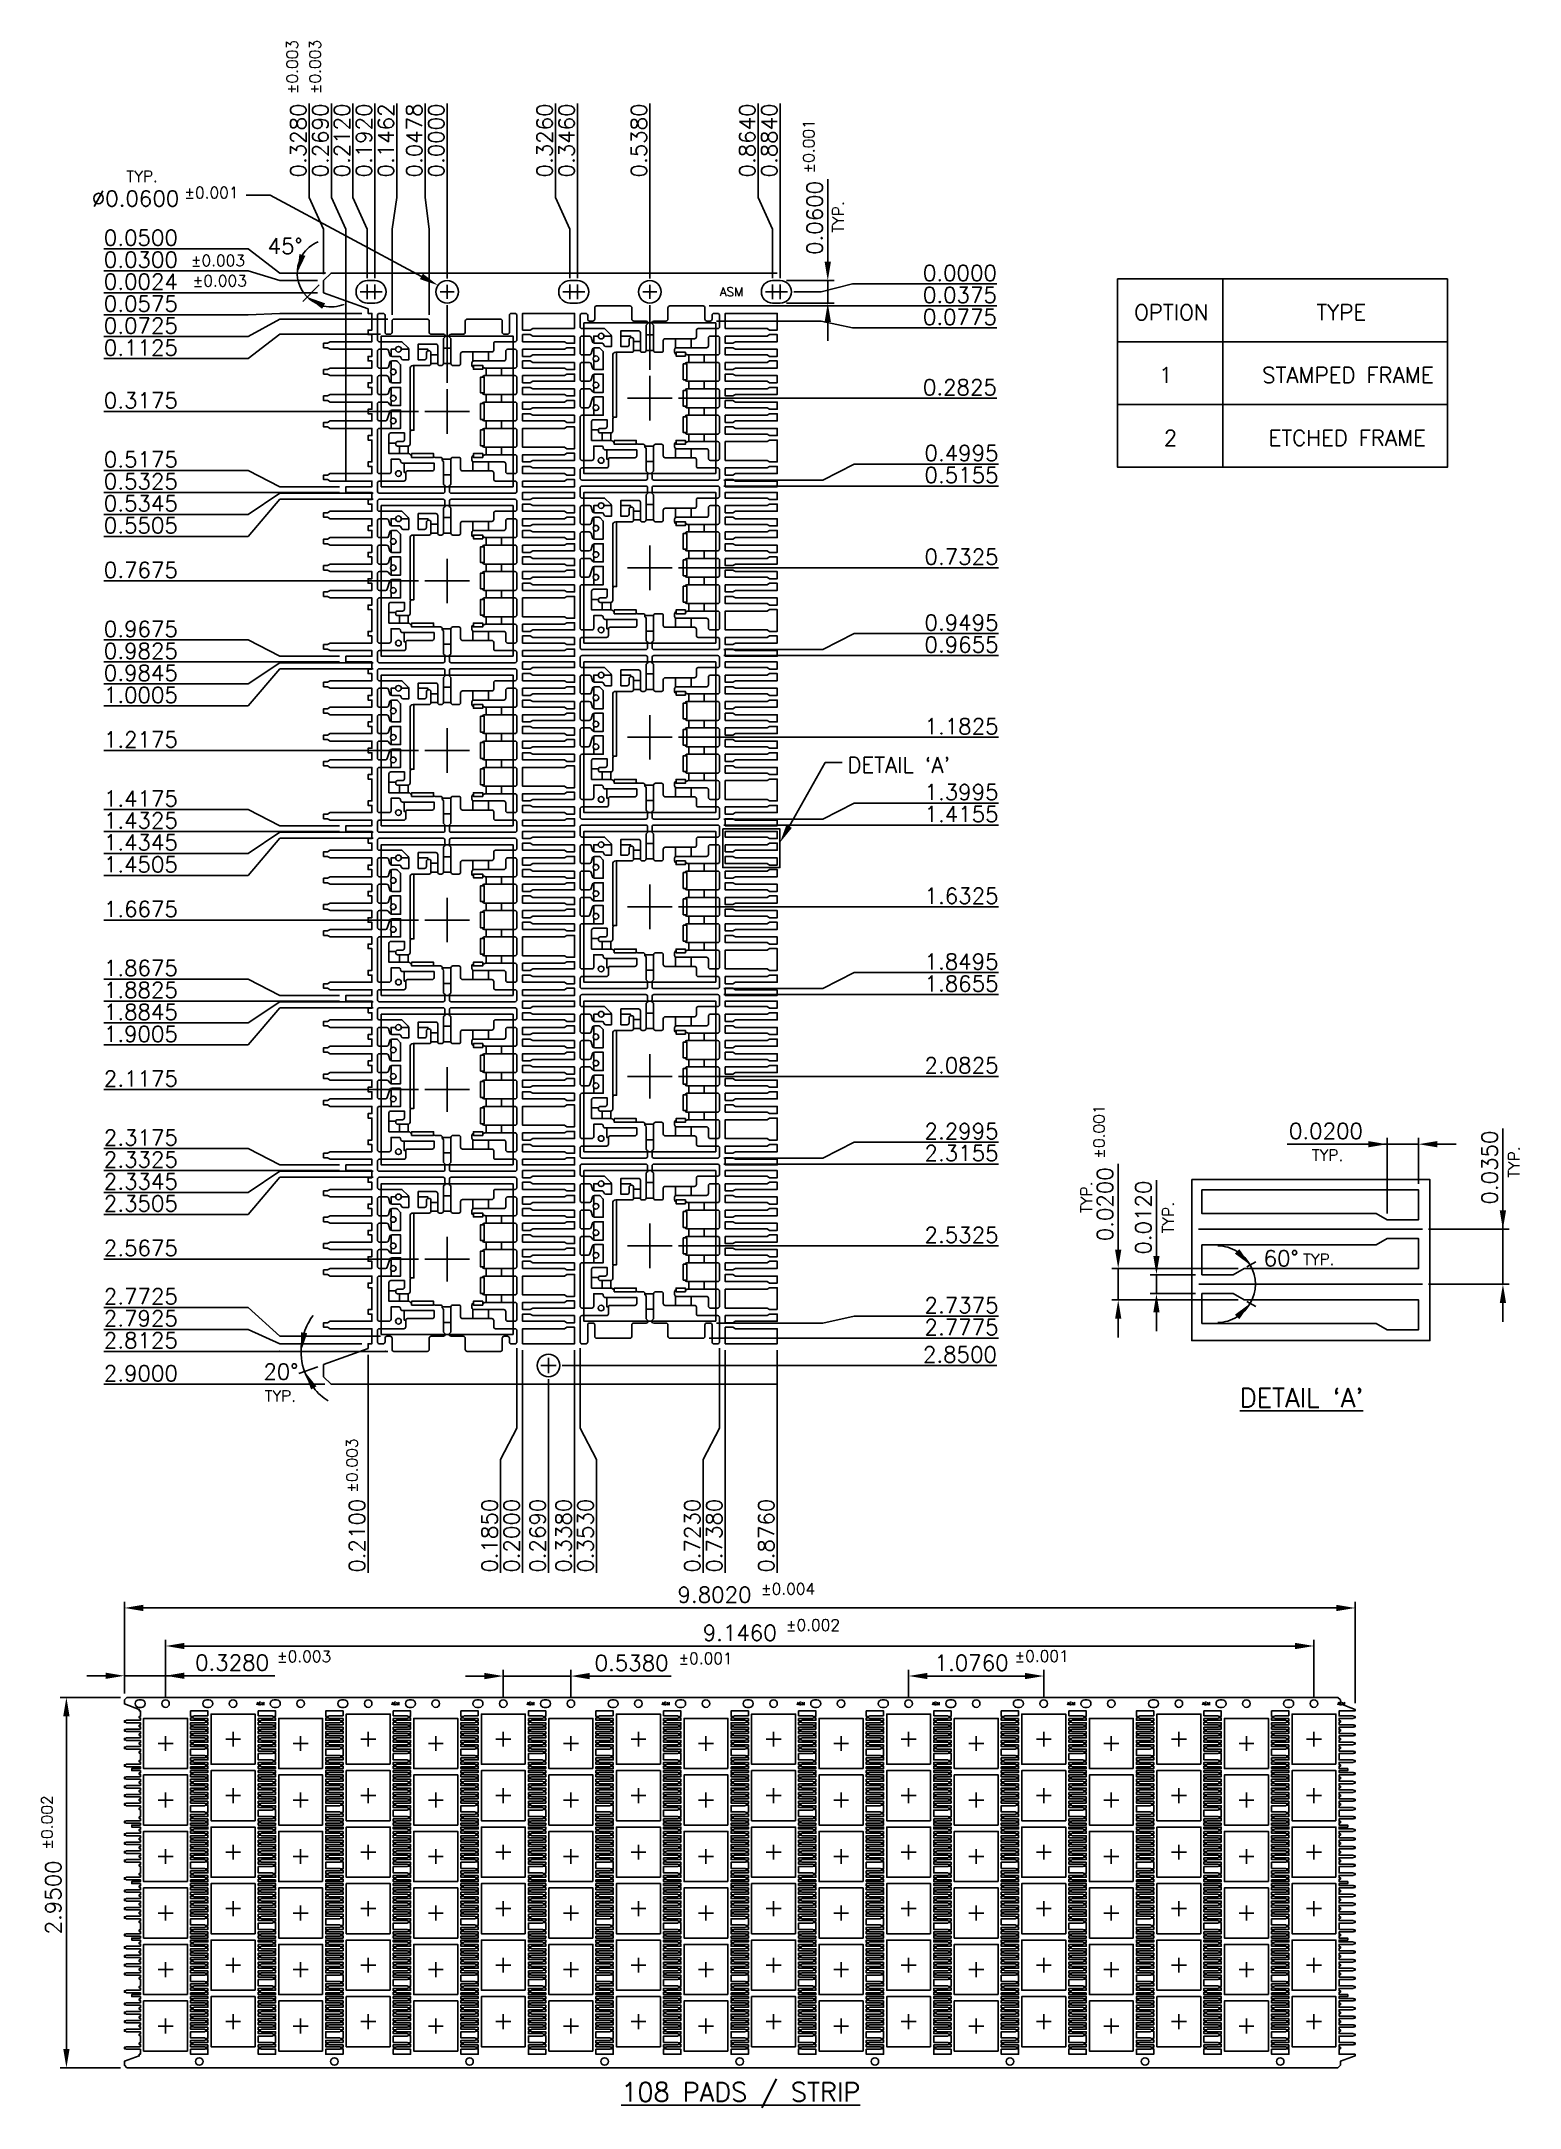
# Model space of a CAD drawing. Extents: x 32 to 268, y 59 to 388.
import ezdxf
from ezdxf.enums import TextEntityAlignment as Align
from ezdxf.lldxf.tags import DXFTag

# ---------------------------------------------------------------- set-up
doc = ezdxf.new("R2010")
doc.units = 0
doc.header["$LTSCALE"] = 8
doc.header["$MEASUREMENT"] = 0
for name, color, linetype in [('CEN', 2, 'CENTER'), ('COIN-LINE', 4, 'Continuous'), ('DIM', 7, 'Continuous'), ('LF-LINE', 1, 'Continuous'), ('PKG-OUT', 3, 'HIDDEN')]:
    doc.layers.add(name, color=color, linetype=linetype)
doc.styles.add('SIMPLEX', font='SIMPLEX.shx', dxfattribs={"height": 3})
tags = doc.linetypes.add('CENTER', pattern=[2, 1.25, -0.25, 0.25, -0.25]).pattern_tags.tags
tags[10:11] = [DXFTag(74, 4), DXFTag(75, 0), DXFTag(340, '0'), DXFTag(46, 1.0), DXFTag(50, 0.0), DXFTag(44, 0.0), DXFTag(45, 0.0)]
tags[8:9] = [DXFTag(74, 4), DXFTag(75, 0), DXFTag(340, '0'), DXFTag(46, 1.0), DXFTag(50, 0.0), DXFTag(44, 0.0), DXFTag(45, 0.0)]
tags[6:7] = [DXFTag(74, 4), DXFTag(75, 0), DXFTag(340, '0'), DXFTag(46, 1.0), DXFTag(50, 0.0), DXFTag(44, 0.0), DXFTag(45, 0.0)]
tags[4:5] = [DXFTag(74, 4), DXFTag(75, 0), DXFTag(340, '0'), DXFTag(46, 1.0), DXFTag(50, 0.0), DXFTag(44, 0.0), DXFTag(45, 0.0)]
tags = doc.linetypes.add('HIDDEN', pattern=[0.375, 0.25, -0.125]).pattern_tags.tags
tags[6:7] = [DXFTag(74, 4), DXFTag(75, 0), DXFTag(340, '0'), DXFTag(46, 1.0), DXFTag(50, 0.0), DXFTag(44, 0.0), DXFTag(45, 0.0)]
tags[4:5] = [DXFTag(74, 4), DXFTag(75, 0), DXFTag(340, '0'), DXFTag(46, 1.0), DXFTag(50, 0.0), DXFTag(44, 0.0), DXFTag(45, 0.0)]

msp = doc.modelspace()

# ---------------------------------------------------------------- texts
at = {"layer": 'DIM', "style": 'SIMPLEX'}
for s, height, p in [('%%P0.003', 1.8, (73.2, 388.24)), ('%%P0.003', 1.8, (76.85, 388.25)), ('0.3280', 2.5, (74.51, 378.12)), ('0.2690', 2.5, (78.05, 378.12)), ('0.2120', 2.5, (81.47, 378.12)), ('0.1920', 2.5, (84.97, 378.12)), ('0.1462', 2.5, (88.47, 378.12)), ('0.0478', 2.5, (92.99, 378.12)), ('0.0000', 2.5, (96.49, 378.12)), ('0.3260', 2.5, (113.75, 378.12)), ('0.3460', 2.5, (117.25, 378.12)), ('0.5380', 2.5, (128.77, 378.12)), ('0.8640', 2.5, (146.03, 378.12)), ('0.8840', 2.5, (149.53, 378.12))]:
    msp.add_text(s, height=height, rotation=90, dxfattribs=at).set_placement(p, align=Align.RIGHT)
for s, p in [('0.0500', (42.31, 355.48)), ('0.0300', (42.31, 351.98)), ('0.0024', (42.31, 348.48)), ('0.0575', (42.31, 344.98)), ('0.0725', (42.31, 341.48)), ('0.1125', (42.31, 337.98)), ('0.3175', (42.31, 329.57)), ('0.5175', (42.31, 320.17)), ('0.5325', (42.31, 316.67)), ('0.5345', (42.31, 313.17)), ('0.5505', (42.31, 309.67)), ('0.7675', (42.31, 302.57)), ('0.9675', (42.31, 293.17)), ('0.9825', (42.31, 289.67)), ('0.9845', (42.31, 286.17)), ('1.0005', (42.31, 282.67)), ('1.2175', (42.31, 275.57)), ('1.4175', (42.31, 266.17)), ('1.4325', (42.31, 262.67)), ('1.4345', (42.31, 259.17)), ('1.4505', (42.31, 255.67)), ('1.6675', (42.31, 248.57)), ('1.8675', (42.31, 239.17)), ('1.8825', (42.31, 235.67)), ('1.8845', (42.31, 232.17)), ('1.9005', (42.31, 228.67)), ('2.1175', (42.31, 221.57)), ('2.3175', (42.31, 212.17)), ('2.3325', (42.31, 208.67)), ('2.3345', (42.31, 205.17)), ('2.3505', (42.31, 201.67)), ('2.5675', (42.31, 194.57)), ('2.7725', (42.31, 186.87)), ('2.7925', (42.31, 183.37)), ('2.8125', (42.31, 179.87)), ('2.9000', (42.31, 174.62))]:
    msp.add_text(s, height=2.5, dxfattribs=at).set_placement(p)
for s, p in [('0.0000', (184.55, 349.87)), ('0.0375', (184.55, 346.37)), ('OPTION', (218.28, 343.61)), ('TYPE', (243.36, 343.61)), ('0.0775', (184.55, 342.87)), ('1', (212.5, 333.61)), ('STAMPED FRAME', (254.12, 333.61)), ('0.2825', (184.55, 331.67)), ('2', (213.25, 323.61)), ('ETCHED FRAME', (252.89, 323.61)), ('0.4995', (184.81, 321.19)), ('0.5155', (184.81, 317.69)), ('0.7325', (184.81, 304.67)), ('0.9495', (184.81, 294.19)), ('0.9655', (184.81, 290.69)), ('1.1825', (184.81, 277.67)), ('1.3995', (184.81, 267.19)), ('1.4155', (184.81, 263.69)), ('1.6325', (184.81, 250.67)), ('1.8495', (184.81, 240.19)), ('1.8655', (184.81, 236.69)), ('2.0825', (184.81, 223.67)), ('2.2995', (184.81, 213.19)), ('2.3155', (184.81, 209.69)), ('2.5325', (184.81, 196.67)), ('2.7375', (184.81, 185.47)), ('2.7775', (184.81, 181.97)), ('2.8500', (184.55, 177.62))]:
    msp.add_text(s, height=2.5, dxfattribs=at).set_placement(p, align=Align.RIGHT)
for s, height, p in [('%%P0.003', 1.8, (82.73, 156.85)), ('0.2100', 2.5, (83.89, 144.12)), ('0.1850', 2.5, (104.99, 144.12)), ('0.2000', 2.5, (108.49, 144.12)), ('0.2690', 2.5, (112.63, 144.12)), ('0.3380', 2.5, (116.77, 144.12)), ('0.3530', 2.5, (120.27, 144.12)), ('0.7230', 2.5, (137.27, 144.12)), ('0.7380', 2.5, (140.77, 144.12)), ('0.8760', 2.5, (149.05, 144.12))]:
    msp.add_text(s, height=height, rotation=90, dxfattribs=at).set_placement(p)
at = {"layer": 'DIM', "attachment_point": 5, "rotation": 90, "style": 'SIMPLEX'}
for s, insert, char_height in [('%%P0.001', (154.57, 371.28), 1.8), ('0.0600', (155.51, 359.89), 2.5), ('TYP.', (159.27, 360.05), 1.8), ('%%P0.001', (200.81, 214.37), 1.8), ('0.0350', (263.04, 208.64), 2.5), ('TYP.', (266.91, 209.53), 1.8), ('0.0200', (201.77, 202.8), 2.5), ('TYP.', (198.8, 203.93), 1.8), ('0.0120', (207.86, 200.67), 2.5), ('TYP.', (211.83, 200.67), 1.8), ('%%P0.002', (33.25, 104.33), 1.8), ('2.9500', (34.24, 92.4), 2.5)]:
    msp.add_mtext(s, dxfattribs=dict(at, insert=insert, char_height=char_height))
at = {"layer": 'DIM', "style": 'SIMPLEX'}
for s, insert, char_height, attachment_point in [('TYP.', (50.91, 365.61), 1.8, 9), ('%%C0.0600', (54.31, 361.73), 2.5, 9), ('%%P0.001', (63.76, 363.03), 1.8, 9), ('\\A1;45%%d', (71.17, 355.4), 2.5, 5), ('%%P0.003', (64.79, 352.21), 1.8, 9), ('%%P0.003', (65.09, 348.98), 1.8, 9), ("DETAIL `A'", (160.73, 271.51), 2.5, 7), ('0.0200', (236.96, 214.46), 2.5, 5), ('TYP.', (237.21, 210.6), 1.8, 5), ('\\A1;60%%d', (229.81, 194.2), 2.5, 5), ('TYP.', (235.82, 194.02), 1.8, 5), ('\\A1;20%%d', (70.49, 176.14), 2.5, 5), ('TYP.', (70.41, 172.26), 1.8, 5), ('9.8020', (139.57, 140.6), 2.5, 5), ('%%P0.004', (151.29, 141.54), 1.8, 5), ('9.1460', (143.59, 134.54), 2.5, 5), ('%%P0.002', (155.24, 135.77), 1.8, 5), ('%%P0.003', (74.2, 130.78), 1.8, 5), ('%%P0.001', (191.67, 130.84), 1.8, 5), ('0.3280', (62.72, 129.8), 2.5, 5), ('0.5380', (126.36, 129.75), 2.5, 5), ('%%P0.001', (138.14, 130.47), 1.8, 5), ('1.0760', (180.51, 129.76), 2.5, 5)]:
    msp.add_mtext(s, dxfattribs=dict(at, insert=insert, char_height=char_height, attachment_point=attachment_point))
at = {"layer": 'LF-LINE', "style": 'SIMPLEX'}
for s, p in [("%%UDETAIL `A'", (223.23, 170.48)), ('%%U108 PADS / STRIP', (124.72, 59.91))]:
    msp.add_text(s, height=3, dxfattribs=at).set_placement(p)
at = {"layer": 'PKG-OUT', "style": 'SIMPLEX'}
for height, p in [(1.417, (142.27, 348.12)), (0.472, (67.23, 123.26)), (0.472, (88.75, 123.26)), (0.472, (110.27, 123.26)), (0.472, (131.79, 123.26)), (0.472, (153.31, 123.26)), (0.472, (174.83, 123.26)), (0.472, (196.35, 123.26)), (0.472, (217.87, 123.26)), (0.472, (239.39, 123.26))]:
    msp.add_text('ASM', height=height, dxfattribs=at).set_placement(p, align=Align.MIDDLE_CENTER)

# ---------------------------------------------------------------- blocks, each defined once
blk = doc.blocks.new('INT1')
for p, q in [((0.01, 0.1681), (-0.01, 0.1681)), ((-0.025, 0.1505), (-0.043, 0.1505)), ((-0.025, 0.127), (-0.043, 0.127)), ((-0.01, 0.127), (0.01, 0.127)), ((0.0685, 0.158), (0.0685, 0.1336)), ((0.1035, 0.115), (0.1035, 0.095)), ((0.1096, 0.158), (0.1096, 0.134)), ((0.1446, 0.115), (0.1446, 0.095)), ((0.1035, 0.045), (0.1035, 0.025)), ((0.1446, 0.045), (0.1446, 0.025)), ((0.1035, -0.045), (0.1035, -0.025)), ((0.1446, -0.045), (0.1446, -0.025)), ((-0.127, -0.092), (-0.127, -0.112)), ((-0.1035, -0.112), (-0.1035, -0.092)), ((0.1035, -0.115), (0.1035, -0.095)), ((0.1446, -0.115), (0.1446, -0.095)), ((-0.1235, -0.132), (-0.1235, -0.132)), ((0.01, -0.127), (-0.013, -0.127)), ((0.0685, -0.158), (0.0685, -0.1336)), ((0.1096, -0.158), (0.1096, -0.134)), ((0.01, -0.1681), (-0.01, -0.1681))]:
    blk.add_line(p, q)
for points in [[(-0.048, 0.122), (-0.0905, 0.122, 0.414214), (-0.0985, 0.114), (-0.0985, -0.05), (-0.096, -0.05, 0.267949), (-0.0985, -0.0543), (-0.0985, -0.087, -0.414214), (-0.1035, -0.092), (-0.1315, -0.092, -0.414214), (-0.1365, -0.087), (-0.1365, -0.085, -0.414214), (-0.1315, -0.08), (-0.1185, -0.08, 0.414214), (-0.1135, -0.075), (-0.1135, -0.057), (-0.1495, -0.057, 0.414214), (-0.1545, -0.062), (-0.1545, -0.112), (-0.1028, -0.112, -0.267949), (-0.0985, -0.1145, 0.250321), (-0.0945, -0.117), (-0.0945, -0.122), (-0.036, -0.122), (-0.036, -0.1195, 0.267949), (-0.0317, -0.122), (-0.018, -0.122, -0.414214), (-0.013, -0.127), (-0.013, -0.1299, -0.298217), (-0.01, -0.1345), (-0.01, -0.1915, 0.261728), (-0.0076, -0.1957, -0.3726), (-0.0056, -0.202, 0.101021), (-0.006, -0.2039), (-0.006, -0.212, -0.414214), (-0.011, -0.217), (-0.18, -0.217, -0.414214), (-0.185, -0.212), (-0.185, -0.19, -0.414214), (-0.18, -0.185), (-0.115, -0.185, 0.414214), (-0.11, -0.18), (-0.11, -0.163, -0.414214), (-0.105, -0.158), (-0.04, -0.158, 0.414214), (-0.035, -0.153), (-0.035, -0.137), (-0.1185, -0.137, -0.414214), (-0.1235, -0.132, 0.414214), (-0.1285, -0.127), (-0.149, -0.127), (-0.149, -0.16, -0.414214), (-0.154, -0.165), (-0.18, -0.165, -0.414214), (-0.185, -0.16), (-0.185, -0.05, -0.414214), (-0.18, -0.045), (-0.1235, -0.045), (-0.1235, 0.0035), (-0.1473, 0.0035, 0.32721), (-0.1521, 0), (-0.1589, -0.0215, -0.32721), (-0.1637, -0.025), (-0.18, -0.025, -0.414214), (-0.185, -0.02), (-0.185, 0.02, -0.414214), (-0.18, 0.025), (-0.1598, 0.025, -0.257335), (-0.1555, 0.0227), (-0.1525, 0.0178, 0.257335), (-0.1482, 0.0155), (-0.1235, 0.0155), (-0.1235, 0.064), (-0.1473, 0.064, 0.32721), (-0.1521, 0.0605), (-0.1559, 0.0485, -0.32721), (-0.1607, 0.045), (-0.18, 0.045, -0.414214), (-0.185, 0.05), (-0.185, 0.09, -0.414214), (-0.18, 0.095), (-0.1607, 0.095, -0.32721), (-0.1559, 0.0915), (-0.1521, 0.0795, 0.32721), (-0.1473, 0.076), (-0.1235, 0.076), (-0.1235, 0.124), (-0.132, 0.1325, 0.198912), (-0.1356, 0.134), (-0.1473, 0.134, 0.32721), (-0.1521, 0.1305), (-0.1561, 0.1178, -0.32721), (-0.1599, 0.115), (-0.18, 0.115, -0.414214), (-0.185, 0.12), (-0.185, 0.16, -0.414214), (-0.18, 0.165), (-0.1599, 0.165, -0.32721), (-0.1561, 0.1622), (-0.1521, 0.1495, 0.32721), (-0.1473, 0.146), (-0.127, 0.146, -0.38517), (-0.122, 0.1415, 0.38517), (-0.117, 0.137), (-0.102, 0.137), (-0.102, 0.1649, 0.198912), (-0.1035, 0.1685), (-0.12, 0.185), (-0.18, 0.185, -0.414214), (-0.185, 0.19), (-0.185, 0.255, -0.414214), (-0.18, 0.26), (-0.17, 0.26, -0.414214), (-0.165, 0.255), (-0.165, 0.21, 0.414214), (-0.16, 0.205), (-0.1512, 0.205, 0.414214), (-0.1462, 0.21), (-0.1462, 0.24, -0.414214), (-0.1412, 0.245), (-0.0528, 0.245, -0.414214), (-0.0478, 0.24), (-0.0478, 0.21, 0.414214), (-0.0428, 0.205), (-0.0102, 0.205, -0.758132), (-0.0076, 0.1957, 0.261728), (-0.01, 0.1915), (-0.01, 0.127, -0.414214), (-0.015, 0.122), (-0.02, 0.122, -0.414214), (-0.025, 0.127), (-0.025, 0.174, 0.414214), (-0.03, 0.179), (-0.077, 0.179), (-0.077, 0.137), (-0.06, 0.137, 0.414214), (-0.055, 0.142), (-0.055, 0.156, -0.414214), (-0.05, 0.161), (-0.048, 0.161, -0.414214), (-0.043, 0.156), (-0.043, 0.127, -0.414214)], [(0.1606, 0.165, 0.414214), (0.1556, 0.16), (0.1556, 0.139, -0.414214), (0.1506, 0.134), (0.0705, 0.134, 0.414214), (0.0655, 0.129), (0.0655, 0.122, 0.356394), (0.0695, 0.1171), (0.0695, 0.122), (0.0945, 0.122), (0.0945, 0.117), (0.0955, 0.117, -0.162278), (0.0985, 0.116, 0.162278), (0.1015, 0.115), (0.18, 0.115, 0.414214), (0.185, 0.12), (0.185, 0.16, 0.414214), (0.18, 0.165)], [(0.0984, 0.095, 0.356394), (0.0935, 0.091), (0.0985, 0.091), (0.0985, 0.049), (0.0935, 0.049, 0.356394), (0.0984, 0.045), (0.18, 0.045, 0.414214), (0.185, 0.05), (0.185, 0.09, 0.414214), (0.18, 0.095)], [(0.0984, 0.025, 0.356394), (0.0935, 0.021), (0.0985, 0.021), (0.0985, -0.021), (0.0935, -0.021, 0.356394), (0.0984, -0.025), (0.18, -0.025, 0.414214), (0.185, -0.02), (0.185, 0.02, 0.414214), (0.18, 0.025)], [(0.0984, -0.045, 0.356394), (0.0935, -0.049), (0.0985, -0.049), (0.0985, -0.091), (0.0935, -0.091, 0.356394), (0.0984, -0.095), (0.18, -0.095, 0.414214), (0.185, -0.09), (0.185, -0.05, 0.414214), (0.18, -0.045)], [(0.1606, -0.165, -0.414214), (0.1556, -0.16), (0.1556, -0.139, 0.414214), (0.1506, -0.134), (0.0705, -0.134, -0.414214), (0.0655, -0.129), (0.0655, -0.122, -0.356394), (0.0695, -0.1171), (0.0695, -0.122), (0.0945, -0.122), (0.0945, -0.117), (0.0955, -0.117, 0.162278), (0.0985, -0.116, -0.162278), (0.1015, -0.115), (0.18, -0.115, -0.414214), (0.185, -0.12), (0.185, -0.16, -0.414214), (0.18, -0.165)]]:
    blk.add_lwpolyline(points, format="xyb", close=True)
for points in [[(0.0076, 0.1957, -0.758132), (0.0102, 0.205), (0.0428, 0.205, 0.414214), (0.0478, 0.21), (0.0478, 0.24, -0.414214), (0.0528, 0.245), (0.1412, 0.245, -0.414214), (0.1462, 0.24), (0.1462, 0.21, 0.414214), (0.1512, 0.205), (0.16, 0.205, 0.414214), (0.165, 0.21), (0.165, 0.255, -0.414214), (0.17, 0.26), (0.18, 0.26, -0.414214), (0.185, 0.255), (0.185, 0.19, -0.414214), (0.18, 0.185), (0.1286, 0.185, 0.414214), (0.1236, 0.18), (0.1236, 0.163, -0.414214), (0.1186, 0.158), (0.0405, 0.158, 0.414214), (0.0355, 0.153), (0.0355, 0.127, -0.414214), (0.0305, 0.122), (0.015, 0.122, -0.414214), (0.01, 0.127), (0.01, 0.1915, 0.261728), (0.0076, 0.1957)], [(0.0076, -0.1957, 0.261728), (0.01, -0.1915), (0.01, -0.127, -0.414214), (0.015, -0.122), (0.0305, -0.122, -0.414214), (0.0355, -0.127), (0.0355, -0.153, 0.414214), (0.0405, -0.158), (0.1186, -0.158, -0.414214), (0.1236, -0.163), (0.1236, -0.18, 0.414214), (0.1286, -0.185), (0.18, -0.185, -0.414214), (0.185, -0.19), (0.185, -0.212, -0.414214), (0.18, -0.217), (0.011, -0.217, -0.414214), (0.006, -0.212), (0.006, -0.2039, 0.101021), (0.0056, -0.202, -0.3726), (0.0076, -0.1957)]]:
    blk.add_lwpolyline(points, format="xyb")
for centre in [(-0.1295, 0.165), (-0.143, 0.105), (-0.143, 0.035), (-0.143, -0.025), (-0.1295, -0.165)]:
    blk.add_circle(centre, 0.0075)
at = {"layer": 'COIN-LINE'}
for p, q in [((-0.149, 0.1337), (-0.149, 0.1095)), ((-0.149, 0.1005), (-0.149, 0.0763)), ((-0.149, 0.0637), (-0.149, 0.0395)), ((-0.149, 0.0305), (-0.149, 0.0156)), ((-0.149, 0.0032), (-0.149, -0.0205)), ((-0.149, -0.0295), (-0.149, -0.045)), ((-0.1364, -0.084), (-0.1545, -0.084))]:
    blk.add_line(p, q, dxfattribs=at)
for points in [[(-0.137, 0.165), (-0.149, 0.165), (-0.149, 0.1463)], [(-0.102, 0.165), (-0.122, 0.165)], [(-0.051, 0.1609), (-0.051, 0.165), (-0.077, 0.165)], [(-0.114, -0.137), (-0.114, -0.162), (-0.1099, -0.162)]]:
    blk.add_lwpolyline(points, dxfattribs=at)
at = {"layer": 'PKG-OUT'}
blk.add_lwpolyline([(0.175, -0.2), (0.175, 0.2), (-0.175, 0.2), (-0.175, -0.2)], close=True, dxfattribs=at)
for points in [[(-0.0885, 0.122), (-0.0885, -0.05), (-0.096, -0.05)], [(0.0945, 0.117), (0.0945, 0.112), (0.0695, 0.112), (0.0695, 0.1171)], [(0.0935, 0.091), (0.0885, 0.091), (0.0885, 0.049), (0.0935, 0.049)], [(0.0935, 0.021), (0.0885, 0.021), (0.0885, -0.021), (0.0935, -0.021)], [(0.0935, -0.049), (0.0885, -0.049), (0.0885, -0.091), (0.0935, -0.091)], [(-0.036, -0.1195), (-0.036, -0.112), (-0.0945, -0.112), (-0.0945, -0.117)], [(0.0945, -0.117), (0.0945, -0.112), (0.0695, -0.112), (0.0695, -0.1171)]]:
    blk.add_lwpolyline(points, dxfattribs=at)
blk = doc.blocks.new('INT2')
for p, q in [((0.01, 0.1681), (-0.01, 0.1681)), ((-0.025, 0.1505), (-0.043, 0.1505)), ((-0.025, 0.127), (-0.043, 0.127)), ((-0.01, 0.127), (0.01, 0.127)), ((0.0685, 0.158), (0.0685, 0.1336)), ((0.1035, 0.115), (0.1035, 0.095)), ((0.1096, 0.158), (0.1096, 0.134)), ((0.1446, 0.115), (0.1446, 0.095)), ((0.1035, 0.045), (0.1035, 0.025)), ((0.1446, 0.045), (0.1446, 0.025)), ((0.1035, -0.045), (0.1035, -0.025)), ((0.1446, -0.045), (0.1446, -0.025)), ((-0.127, -0.092), (-0.127, -0.112)), ((-0.1035, -0.112), (-0.1035, -0.092)), ((0.1035, -0.115), (0.1035, -0.095)), ((0.1446, -0.115), (0.1446, -0.095)), ((0.01, -0.127), (-0.013, -0.127)), ((0.0685, -0.158), (0.0685, -0.1336)), ((0.1096, -0.158), (0.1096, -0.134)), ((0.01, -0.1681), (-0.01, -0.1681))]:
    blk.add_line(p, q)
for points in [[(-0.0905, 0.122, 0.414214), (-0.0985, 0.114), (-0.0985, -0.05), (-0.096, -0.05, 0.267949), (-0.0985, -0.0543), (-0.0985, -0.087, -0.414214), (-0.1035, -0.092), (-0.1315, -0.092, -0.414214), (-0.1365, -0.087), (-0.1365, -0.085, -0.414214), (-0.1315, -0.08), (-0.1185, -0.08, 0.414214), (-0.1135, -0.075), (-0.1135, -0.057), (-0.1495, -0.057, 0.414214), (-0.1545, -0.062), (-0.1545, -0.112), (-0.1028, -0.112, -0.267949), (-0.0985, -0.1145, 0.250321), (-0.0945, -0.117), (-0.0945, -0.122), (-0.036, -0.122), (-0.036, -0.1195, 0.267949), (-0.0317, -0.122), (-0.018, -0.122, -0.414214), (-0.013, -0.127), (-0.013, -0.1299, -0.298217), (-0.01, -0.1345), (-0.01, -0.1915, 0.261728), (-0.0076, -0.1957, -0.3726), (-0.0056, -0.202, 0.101021), (-0.006, -0.2039), (-0.006, -0.212, -0.414214), (-0.011, -0.217), (-0.18, -0.217, -0.414214), (-0.185, -0.212), (-0.185, -0.19, -0.414214), (-0.18, -0.185), (-0.115, -0.185, 0.414214), (-0.11, -0.18), (-0.11, -0.163, -0.414214), (-0.105, -0.158), (-0.04, -0.158, 0.414214), (-0.035, -0.153), (-0.035, -0.137), (-0.1185, -0.137, -0.414214), (-0.1235, -0.132), (-0.1235, -0.132, 0.414214), (-0.1285, -0.127), (-0.149, -0.127), (-0.149, -0.16, -0.414214), (-0.154, -0.165), (-0.18, -0.165, -0.414214), (-0.185, -0.16), (-0.185, -0.05, -0.414214), (-0.18, -0.045), (-0.1235, -0.045), (-0.1235, 0.0035), (-0.1473, 0.0035, 0.32721), (-0.1521, 0), (-0.1589, -0.0215, -0.32721), (-0.1637, -0.025), (-0.18, -0.025, -0.414214), (-0.185, -0.02), (-0.185, 0.02, -0.414214), (-0.18, 0.025), (-0.1598, 0.025, -0.257335), (-0.1555, 0.0227), (-0.1525, 0.0178, 0.257335), (-0.1482, 0.0155), (-0.1235, 0.0155), (-0.1235, 0.064), (-0.1473, 0.064, 0.32721), (-0.1521, 0.0605), (-0.1559, 0.0485, -0.32721), (-0.1607, 0.045), (-0.18, 0.045, -0.414214), (-0.185, 0.05), (-0.185, 0.09, -0.414214), (-0.18, 0.095), (-0.1607, 0.095, -0.32721), (-0.1559, 0.0915), (-0.1521, 0.0795, 0.32721), (-0.1473, 0.076), (-0.1235, 0.076), (-0.1235, 0.124), (-0.132, 0.1325, 0.198912), (-0.1356, 0.134), (-0.1473, 0.134, 0.32721), (-0.1521, 0.1305), (-0.1561, 0.1178, -0.32721), (-0.1599, 0.115), (-0.18, 0.115, -0.414214), (-0.185, 0.12), (-0.185, 0.16, -0.414214), (-0.18, 0.165), (-0.1599, 0.165, -0.32721), (-0.1561, 0.1622), (-0.1521, 0.1495, 0.32721), (-0.1473, 0.146), (-0.127, 0.146, -0.38517), (-0.122, 0.1415, 0.38517), (-0.117, 0.137), (-0.102, 0.137), (-0.102, 0.1649, 0.198912), (-0.1035, 0.1685), (-0.12, 0.185), (-0.18, 0.185, -0.414214), (-0.185, 0.19), (-0.185, 0.22, -0.414214), (-0.18, 0.225), (-0.17, 0.225, -0.414214), (-0.165, 0.22), (-0.165, 0.21, 0.414214), (-0.16, 0.205), (-0.1512, 0.205, 0.414214), (-0.1462, 0.21), (-0.1462, 0.24, -0.414214), (-0.1412, 0.245), (-0.0528, 0.245, -0.414214), (-0.0478, 0.24), (-0.0478, 0.21, 0.414214), (-0.0428, 0.205), (-0.0102, 0.205, -0.758132), (-0.0076, 0.1957, 0.261728), (-0.01, 0.1915), (-0.01, 0.127, -0.414214), (-0.015, 0.122), (-0.02, 0.122, -0.414214), (-0.025, 0.127), (-0.025, 0.174, 0.414214), (-0.03, 0.179), (-0.077, 0.179), (-0.077, 0.137), (-0.06, 0.137, 0.414214), (-0.055, 0.142), (-0.055, 0.156, -0.414214), (-0.05, 0.161), (-0.048, 0.161, -0.414214), (-0.043, 0.156), (-0.043, 0.127, -0.414214), (-0.048, 0.122)], [(0.1606, 0.165, 0.414214), (0.1556, 0.16), (0.1556, 0.139, -0.414214), (0.1506, 0.134), (0.0705, 0.134, 0.414214), (0.0655, 0.129), (0.0655, 0.122, 0.356394), (0.0695, 0.1171), (0.0695, 0.122), (0.0945, 0.122), (0.0945, 0.117), (0.0955, 0.117, -0.162278), (0.0985, 0.116, 0.162278), (0.1015, 0.115), (0.18, 0.115, 0.414214), (0.185, 0.12), (0.185, 0.16, 0.414214), (0.18, 0.165)], [(0.185, 0.05), (0.185, 0.09, 0.414214), (0.18, 0.095), (0.0984, 0.095, 0.356394), (0.0935, 0.091), (0.0985, 0.091), (0.0985, 0.049), (0.0935, 0.049, 0.356394), (0.0984, 0.045), (0.18, 0.045, 0.414214)], [(0.0984, -0.025), (0.18, -0.025, 0.414214), (0.185, -0.02), (0.185, 0.02, 0.414214), (0.18, 0.025), (0.0984, 0.025, 0.356394), (0.0935, 0.021), (0.0985, 0.021), (0.0985, -0.021), (0.0935, -0.021, 0.356394)], [(0.0984, -0.095), (0.18, -0.095, 0.414214), (0.185, -0.09), (0.185, -0.05, 0.414214), (0.18, -0.045), (0.0984, -0.045, 0.356394), (0.0935, -0.049), (0.0985, -0.049), (0.0985, -0.091), (0.0935, -0.091, 0.356394)], [(0.1606, -0.165, -0.414214), (0.1556, -0.16), (0.1556, -0.139, 0.414214), (0.1506, -0.134), (0.0705, -0.134, -0.414214), (0.0655, -0.129), (0.0655, -0.122, -0.356394), (0.0695, -0.1171), (0.0695, -0.122), (0.0945, -0.122), (0.0945, -0.117), (0.0955, -0.117, 0.162278), (0.0985, -0.116, -0.162278), (0.1015, -0.115), (0.18, -0.115, -0.414214), (0.185, -0.12), (0.185, -0.16, -0.414214), (0.18, -0.165)]]:
    blk.add_lwpolyline(points, format="xyb", close=True)
for points in [[(0.0076, 0.1957, -0.261728), (0.01, 0.1915), (0.01, 0.127, 0.414214), (0.015, 0.122), (0.0305, 0.122, 0.414214), (0.0355, 0.127), (0.0355, 0.153, -0.414214), (0.0405, 0.158), (0.1186, 0.158, 0.414214), (0.1236, 0.163), (0.1236, 0.18, -0.414214), (0.1286, 0.185), (0.18, 0.185, 0.414214), (0.185, 0.19), (0.185, 0.22, 0.414214), (0.18, 0.225), (0.17, 0.225, 0.414214), (0.165, 0.22), (0.165, 0.21, -0.414214), (0.16, 0.205), (0.1512, 0.205, -0.414214), (0.1462, 0.21), (0.1462, 0.24, 0.414214), (0.1412, 0.245), (0.0528, 0.245, 0.414214), (0.0478, 0.24), (0.0478, 0.21, -0.414214), (0.0428, 0.205), (0.0102, 0.205, 0.758132), (0.0076, 0.1957)], [(0.0076, -0.1957, 0.261728), (0.01, -0.1915), (0.01, -0.127, -0.414214), (0.015, -0.122), (0.0305, -0.122, -0.414214), (0.0355, -0.127), (0.0355, -0.153, 0.414214), (0.0405, -0.158), (0.1186, -0.158, -0.414214), (0.1236, -0.163), (0.1236, -0.18, 0.414214), (0.1286, -0.185), (0.18, -0.185, -0.414214), (0.185, -0.19), (0.185, -0.212, -0.414214), (0.18, -0.217), (0.011, -0.217, -0.414214), (0.006, -0.212), (0.006, -0.2039, 0.101021), (0.0056, -0.202, -0.3726), (0.0076, -0.1957)]]:
    blk.add_lwpolyline(points, format="xyb")
for centre in [(-0.1295, 0.165), (-0.143, 0.105), (-0.143, 0.035), (-0.143, -0.025), (-0.1295, -0.165)]:
    blk.add_circle(centre, 0.0075)
at = {"layer": 'COIN-LINE'}
for p, q in [((-0.149, 0.1337), (-0.149, 0.1095)), ((-0.149, 0.1005), (-0.149, 0.0763)), ((-0.149, 0.0637), (-0.149, 0.0395)), ((-0.149, 0.0305), (-0.149, 0.0156)), ((-0.149, 0.0032), (-0.149, -0.0205)), ((-0.149, -0.0295), (-0.149, -0.045)), ((-0.1364, -0.084), (-0.1545, -0.084))]:
    blk.add_line(p, q, dxfattribs=at)
for points in [[(-0.137, 0.165), (-0.149, 0.165), (-0.149, 0.1463)], [(-0.102, 0.165), (-0.122, 0.165)], [(-0.051, 0.1609), (-0.051, 0.165), (-0.077, 0.165)], [(-0.114, -0.137), (-0.114, -0.162), (-0.1099, -0.162)]]:
    blk.add_lwpolyline(points, dxfattribs=at)
at = {"layer": 'PKG-OUT'}
blk.add_lwpolyline([(0.175, -0.2), (0.175, 0.2), (-0.175, 0.2), (-0.175, -0.2)], close=True, dxfattribs=at)
for points in [[(-0.0885, 0.122), (-0.0885, -0.05), (-0.096, -0.05)], [(0.0945, 0.117), (0.0945, 0.112), (0.0695, 0.112), (0.0695, 0.1171)], [(0.0935, 0.091), (0.0885, 0.091), (0.0885, 0.049), (0.0935, 0.049)], [(0.0935, 0.021), (0.0885, 0.021), (0.0885, -0.021), (0.0935, -0.021)], [(0.0935, -0.049), (0.0885, -0.049), (0.0885, -0.091), (0.0935, -0.091)], [(-0.036, -0.1195), (-0.036, -0.112), (-0.0945, -0.112), (-0.0945, -0.117)], [(0.0945, -0.117), (0.0945, -0.112), (0.0695, -0.112), (0.0695, -0.1171)]]:
    blk.add_lwpolyline(points, dxfattribs=at)
blk = doc.blocks.new('INT3')
for p, q in [((0.01, 0.1681), (-0.01, 0.1681)), ((-0.025, 0.1505), (-0.043, 0.1505)), ((-0.025, 0.127), (-0.043, 0.127)), ((-0.01, 0.127), (0.01, 0.127)), ((0.0685, 0.158), (0.0685, 0.1336)), ((0.1035, 0.115), (0.1035, 0.095)), ((0.1096, 0.158), (0.1096, 0.134)), ((0.1446, 0.115), (0.1446, 0.095)), ((0.1035, 0.045), (0.1035, 0.025)), ((0.1446, 0.045), (0.1446, 0.025)), ((0.1035, -0.045), (0.1035, -0.025)), ((0.1446, -0.045), (0.1446, -0.025)), ((-0.127, -0.092), (-0.127, -0.112)), ((-0.1035, -0.112), (-0.1035, -0.092)), ((0.1035, -0.115), (0.1035, -0.095)), ((0.1446, -0.115), (0.1446, -0.095)), ((0.01, -0.127), (-0.013, -0.127)), ((0.0685, -0.158), (0.0685, -0.1336)), ((0.1096, -0.158), (0.1096, -0.134)), ((0.01, -0.1681), (-0.01, -0.1681))]:
    blk.add_line(p, q)
for points in [[(-0.0905, 0.122, 0.414214), (-0.0985, 0.114), (-0.0985, -0.05), (-0.096, -0.05, 0.267949), (-0.0985, -0.0543), (-0.0985, -0.087, -0.414214), (-0.1035, -0.092), (-0.1315, -0.092, -0.414214), (-0.1365, -0.087), (-0.1365, -0.085, -0.414214), (-0.1315, -0.08), (-0.1185, -0.08, 0.414214), (-0.1135, -0.075), (-0.1135, -0.057), (-0.1495, -0.057, 0.414214), (-0.1545, -0.062), (-0.1545, -0.112), (-0.1028, -0.112, -0.267949), (-0.0985, -0.1145, 0.250321), (-0.0945, -0.117), (-0.0945, -0.122), (-0.036, -0.122), (-0.036, -0.1195, 0.267949), (-0.0317, -0.122), (-0.018, -0.122, -0.414214), (-0.013, -0.127), (-0.013, -0.1299, -0.298217), (-0.01, -0.1345), (-0.01, -0.1915, 0.261728), (-0.0076, -0.1957, -0.3726), (-0.0056, -0.202, 0.101021), (-0.006, -0.2039), (-0.006, -0.212, -0.414214), (-0.011, -0.217), (-0.18, -0.217, -0.414214), (-0.185, -0.212), (-0.185, -0.19, -0.414214), (-0.18, -0.185), (-0.115, -0.185, 0.414214), (-0.11, -0.18), (-0.11, -0.163, -0.414214), (-0.105, -0.158), (-0.04, -0.158, 0.414214), (-0.035, -0.153), (-0.035, -0.137), (-0.1185, -0.137, -0.414214), (-0.1235, -0.132), (-0.1235, -0.132, 0.414214), (-0.1285, -0.127), (-0.149, -0.127), (-0.149, -0.16, -0.414214), (-0.154, -0.165), (-0.18, -0.165, -0.414214), (-0.185, -0.16), (-0.185, -0.05, -0.414214), (-0.18, -0.045), (-0.1235, -0.045), (-0.1235, 0.0035), (-0.1473, 0.0035, 0.32721), (-0.1521, 0), (-0.1589, -0.0215, -0.32721), (-0.1637, -0.025), (-0.18, -0.025, -0.414214), (-0.185, -0.02), (-0.185, 0.02, -0.414214), (-0.18, 0.025), (-0.1598, 0.025, -0.257335), (-0.1555, 0.0227), (-0.1525, 0.0178, 0.257335), (-0.1482, 0.0155), (-0.1235, 0.0155), (-0.1235, 0.064), (-0.1473, 0.064, 0.32721), (-0.1521, 0.0605), (-0.1559, 0.0485, -0.32721), (-0.1607, 0.045), (-0.18, 0.045, -0.414214), (-0.185, 0.05), (-0.185, 0.09, -0.414214), (-0.18, 0.095), (-0.1607, 0.095, -0.32721), (-0.1559, 0.0915), (-0.1521, 0.0795, 0.32721), (-0.1473, 0.076), (-0.1235, 0.076), (-0.1235, 0.124), (-0.132, 0.1325, 0.198912), (-0.1356, 0.134), (-0.1473, 0.134, 0.32721), (-0.1521, 0.1305), (-0.1561, 0.1178, -0.32721), (-0.1599, 0.115), (-0.18, 0.115, -0.414214), (-0.185, 0.12), (-0.185, 0.16, -0.414214), (-0.18, 0.165), (-0.1599, 0.165, -0.32721), (-0.1561, 0.1622), (-0.1521, 0.1495, 0.32721), (-0.1473, 0.146), (-0.127, 0.146, -0.38517), (-0.122, 0.1415, 0.38517), (-0.117, 0.137), (-0.102, 0.137), (-0.102, 0.1649, 0.198912), (-0.1035, 0.1685), (-0.12, 0.185), (-0.18, 0.185, -0.414214), (-0.185, 0.19), (-0.185, 0.212, -0.414214), (-0.18, 0.217), (-0.011, 0.217, -0.414214), (-0.006, 0.212), (-0.006, 0.2039, 0.101021), (-0.0056, 0.202, -0.3726), (-0.0076, 0.1957, 0.261728), (-0.01, 0.1915), (-0.01, 0.127, -0.414214), (-0.015, 0.122), (-0.02, 0.122, -0.414214), (-0.025, 0.127), (-0.025, 0.174, 0.414214), (-0.03, 0.179), (-0.077, 0.179), (-0.077, 0.137), (-0.06, 0.137, 0.414214), (-0.055, 0.142), (-0.055, 0.156, -0.414214), (-0.05, 0.161), (-0.048, 0.161, -0.414214), (-0.043, 0.156), (-0.043, 0.127, -0.414214), (-0.048, 0.122)], [(0.1606, 0.165, 0.414214), (0.1556, 0.16), (0.1556, 0.139, -0.414214), (0.1506, 0.134), (0.0705, 0.134, 0.414214), (0.0655, 0.129), (0.0655, 0.122, 0.356394), (0.0695, 0.1171), (0.0695, 0.122), (0.0945, 0.122), (0.0945, 0.117), (0.0955, 0.117, -0.162278), (0.0985, 0.116, 0.162278), (0.1015, 0.115), (0.18, 0.115, 0.414214), (0.185, 0.12), (0.185, 0.16, 0.414214), (0.18, 0.165)], [(0.185, 0.05), (0.185, 0.09, 0.414214), (0.18, 0.095), (0.0984, 0.095, 0.356394), (0.0935, 0.091), (0.0985, 0.091), (0.0985, 0.049), (0.0935, 0.049, 0.356394), (0.0984, 0.045), (0.18, 0.045, 0.414214)], [(0.0984, -0.025), (0.18, -0.025, 0.414214), (0.185, -0.02), (0.185, 0.02, 0.414214), (0.18, 0.025), (0.0984, 0.025, 0.356394), (0.0935, 0.021), (0.0985, 0.021), (0.0985, -0.021), (0.0935, -0.021, 0.356394)], [(0.0984, -0.095), (0.18, -0.095, 0.414214), (0.185, -0.09), (0.185, -0.05, 0.414214), (0.18, -0.045), (0.0984, -0.045, 0.356394), (0.0935, -0.049), (0.0985, -0.049), (0.0985, -0.091), (0.0935, -0.091, 0.356394)], [(0.1606, -0.165, -0.414214), (0.1556, -0.16), (0.1556, -0.139, 0.414214), (0.1506, -0.134), (0.0705, -0.134, -0.414214), (0.0655, -0.129), (0.0655, -0.122, -0.356394), (0.0695, -0.1171), (0.0695, -0.122), (0.0945, -0.122), (0.0945, -0.117), (0.0955, -0.117, 0.162278), (0.0985, -0.116, -0.162278), (0.1015, -0.115), (0.18, -0.115, -0.414214), (0.185, -0.12), (0.185, -0.16, -0.414214), (0.18, -0.165)]]:
    blk.add_lwpolyline(points, format="xyb", close=True)
for points in [[(0.0076, 0.1957, -0.261728), (0.01, 0.1915), (0.01, 0.127, 0.414214), (0.015, 0.122), (0.0305, 0.122, 0.414214), (0.0355, 0.127), (0.0355, 0.153, -0.414214), (0.0405, 0.158), (0.1186, 0.158, 0.414214), (0.1236, 0.163), (0.1236, 0.18, -0.414214), (0.1286, 0.185), (0.18, 0.185, 0.414214), (0.185, 0.19), (0.185, 0.212, 0.414214), (0.18, 0.217), (0.011, 0.217, 0.414214), (0.006, 0.212), (0.006, 0.2039, -0.101021), (0.0056, 0.202, 0.3726), (0.0076, 0.1957)], [(0.0076, -0.1957, 0.261728), (0.01, -0.1915), (0.01, -0.127, -0.414214), (0.015, -0.122), (0.0305, -0.122, -0.414214), (0.0355, -0.127), (0.0355, -0.153, 0.414214), (0.0405, -0.158), (0.1186, -0.158, -0.414214), (0.1236, -0.163), (0.1236, -0.18, 0.414214), (0.1286, -0.185), (0.18, -0.185, -0.414214), (0.185, -0.19), (0.185, -0.212, -0.414214), (0.18, -0.217), (0.011, -0.217, -0.414214), (0.006, -0.212), (0.006, -0.2039, 0.101021), (0.0056, -0.202, -0.3726), (0.0076, -0.1957)]]:
    blk.add_lwpolyline(points, format="xyb")
for centre in [(-0.1295, 0.165), (-0.143, 0.105), (-0.143, 0.035), (-0.143, -0.025), (-0.1295, -0.165)]:
    blk.add_circle(centre, 0.0075)
at = {"layer": 'COIN-LINE'}
for p, q in [((-0.149, 0.1337), (-0.149, 0.1095)), ((-0.149, 0.1005), (-0.149, 0.0763)), ((-0.149, 0.0637), (-0.149, 0.0395)), ((-0.149, 0.0305), (-0.149, 0.0156)), ((-0.149, 0.0032), (-0.149, -0.0205)), ((-0.149, -0.0295), (-0.149, -0.045)), ((-0.1364, -0.084), (-0.1545, -0.084))]:
    blk.add_line(p, q, dxfattribs=at)
for points in [[(-0.137, 0.165), (-0.149, 0.165), (-0.149, 0.1463)], [(-0.102, 0.165), (-0.122, 0.165)], [(-0.051, 0.1609), (-0.051, 0.165), (-0.077, 0.165)], [(-0.114, -0.137), (-0.114, -0.162), (-0.1099, -0.162)]]:
    blk.add_lwpolyline(points, dxfattribs=at)
at = {"layer": 'PKG-OUT'}
blk.add_lwpolyline([(0.175, -0.2), (0.175, 0.2), (-0.175, 0.2), (-0.175, -0.2)], close=True, dxfattribs=at)
for points in [[(-0.0885, 0.122), (-0.0885, -0.05), (-0.096, -0.05)], [(0.0945, 0.117), (0.0945, 0.112), (0.0695, 0.112), (0.0695, 0.1171)], [(0.0935, 0.091), (0.0885, 0.091), (0.0885, 0.049), (0.0935, 0.049)], [(0.0935, 0.021), (0.0885, 0.021), (0.0885, -0.021), (0.0935, -0.021)], [(0.0935, -0.049), (0.0885, -0.049), (0.0885, -0.091), (0.0935, -0.091)], [(-0.036, -0.1195), (-0.036, -0.112), (-0.0945, -0.112), (-0.0945, -0.117)], [(0.0945, -0.117), (0.0945, -0.112), (0.0695, -0.112), (0.0695, -0.1171)]]:
    blk.add_lwpolyline(points, dxfattribs=at)
blk = doc.blocks.new('INT5')
for p, q in [((0.01, 0.1681), (-0.01, 0.1681)), ((-0.025, 0.1505), (-0.043, 0.1505)), ((-0.025, 0.127), (-0.043, 0.127)), ((-0.01, 0.127), (0.01, 0.127)), ((0.0685, 0.158), (0.0685, 0.1336)), ((0.1035, 0.115), (0.1035, 0.095)), ((0.1096, 0.158), (0.1096, 0.134)), ((0.1446, 0.115), (0.1446, 0.095)), ((0.1035, 0.045), (0.1035, 0.025)), ((0.1446, 0.045), (0.1446, 0.025)), ((0.1035, -0.045), (0.1035, -0.025)), ((0.1446, -0.045), (0.1446, -0.025)), ((-0.127, -0.092), (-0.127, -0.112)), ((-0.1035, -0.112), (-0.1035, -0.092)), ((0.1035, -0.115), (0.1035, -0.095)), ((0.1446, -0.115), (0.1446, -0.095)), ((-0.013, -0.127), (0.01, -0.127)), ((0.0685, -0.158), (0.0685, -0.1336)), ((0.1096, -0.158), (0.1096, -0.134)), ((0.01, -0.1681), (-0.01, -0.1681))]:
    blk.add_line(p, q)
for points in [[(-0.0905, 0.122, 0.414214), (-0.0985, 0.114), (-0.0985, -0.05), (-0.096, -0.05, 0.267949), (-0.0985, -0.0543), (-0.0985, -0.087, -0.414214), (-0.1035, -0.092), (-0.1315, -0.092, -0.414214), (-0.1365, -0.087), (-0.1365, -0.085, -0.414214), (-0.1315, -0.08), (-0.1185, -0.08, 0.414214), (-0.1135, -0.075), (-0.1135, -0.057), (-0.1495, -0.057, 0.414214), (-0.1545, -0.062), (-0.1545, -0.112), (-0.1028, -0.112, -0.267949), (-0.0985, -0.1145, 0.250321), (-0.0945, -0.117), (-0.0945, -0.122), (-0.036, -0.122), (-0.036, -0.1195, 0.267949), (-0.0317, -0.122), (-0.018, -0.122, -0.414214), (-0.013, -0.127), (-0.013, -0.1299, -0.298217), (-0.01, -0.1345), (-0.01, -0.1915, 0.261728), (-0.0076, -0.1957, -0.758132), (-0.0102, -0.205), (-0.0428, -0.205, 0.414214), (-0.0478, -0.21), (-0.0478, -0.24, -0.414214), (-0.0528, -0.245), (-0.1412, -0.245, -0.414214), (-0.1462, -0.24), (-0.1462, -0.21, 0.414214), (-0.1512, -0.205), (-0.16, -0.205, 0.414214), (-0.165, -0.21), (-0.165, -0.255, -0.414214), (-0.17, -0.26), (-0.18, -0.26, -0.414214), (-0.185, -0.255), (-0.185, -0.19, -0.414214), (-0.18, -0.185), (-0.115, -0.185, 0.414214), (-0.11, -0.18), (-0.11, -0.163, -0.414214), (-0.105, -0.158), (-0.04, -0.158, 0.414214), (-0.035, -0.153), (-0.035, -0.137), (-0.1185, -0.137, -0.414214), (-0.1235, -0.132), (-0.1235, -0.132, 0.414214), (-0.1285, -0.127), (-0.149, -0.127), (-0.149, -0.16, -0.414214), (-0.154, -0.165), (-0.18, -0.165, -0.414214), (-0.185, -0.16), (-0.185, -0.05, -0.414214), (-0.18, -0.045), (-0.1235, -0.045), (-0.1235, 0.0035), (-0.1473, 0.0035, 0.32721), (-0.1521, 0), (-0.1589, -0.0215, -0.32721), (-0.1637, -0.025), (-0.18, -0.025, -0.414214), (-0.185, -0.02), (-0.185, 0.02, -0.414214), (-0.18, 0.025), (-0.1598, 0.025, -0.257335), (-0.1555, 0.0227), (-0.1525, 0.0178, 0.257335), (-0.1482, 0.0155), (-0.1235, 0.0155), (-0.1235, 0.064), (-0.1473, 0.064, 0.32721), (-0.1521, 0.0605), (-0.1559, 0.0485, -0.32721), (-0.1607, 0.045), (-0.18, 0.045, -0.414214), (-0.185, 0.05), (-0.185, 0.09, -0.414214), (-0.18, 0.095), (-0.1607, 0.095, -0.32721), (-0.1559, 0.0915), (-0.1521, 0.0795, 0.32721), (-0.1473, 0.076), (-0.1235, 0.076), (-0.1235, 0.124), (-0.132, 0.1325, 0.198912), (-0.1356, 0.134), (-0.1473, 0.134, 0.32721), (-0.1521, 0.1305), (-0.1561, 0.1178, -0.32721), (-0.1599, 0.115), (-0.18, 0.115, -0.414214), (-0.185, 0.12), (-0.185, 0.16, -0.414214), (-0.18, 0.165), (-0.1599, 0.165, -0.32721), (-0.1561, 0.1622), (-0.1521, 0.1495, 0.32721), (-0.1473, 0.146), (-0.127, 0.146, -0.38517), (-0.122, 0.1415, 0.38517), (-0.117, 0.137), (-0.102, 0.137), (-0.102, 0.1649, 0.198912), (-0.1035, 0.1685), (-0.12, 0.185), (-0.18, 0.185, -0.414214), (-0.185, 0.19), (-0.185, 0.212, -0.414214), (-0.18, 0.217), (-0.011, 0.217, -0.414214), (-0.006, 0.212), (-0.006, 0.2039, 0.101021), (-0.0056, 0.202, -0.3726), (-0.0076, 0.1957, 0.261728), (-0.01, 0.1915), (-0.01, 0.127, -0.414214), (-0.015, 0.122), (-0.02, 0.122, -0.414214), (-0.025, 0.127), (-0.025, 0.174, 0.414214), (-0.03, 0.179), (-0.077, 0.179), (-0.077, 0.137), (-0.06, 0.137, 0.414214), (-0.055, 0.142), (-0.055, 0.156, -0.414214), (-0.05, 0.161), (-0.048, 0.161, -0.414214), (-0.043, 0.156), (-0.043, 0.127, -0.414214), (-0.048, 0.122)], [(0.1606, 0.165, 0.414214), (0.1556, 0.16), (0.1556, 0.139, -0.414214), (0.1506, 0.134), (0.0705, 0.134, 0.414214), (0.0655, 0.129), (0.0655, 0.122, 0.356394), (0.0695, 0.1171), (0.0695, 0.122), (0.0945, 0.122), (0.0945, 0.117), (0.0955, 0.117, -0.162278), (0.0985, 0.116, 0.162278), (0.1015, 0.115), (0.18, 0.115, 0.414214), (0.185, 0.12), (0.185, 0.16, 0.414214), (0.18, 0.165)], [(0.185, 0.05), (0.185, 0.09, 0.414214), (0.18, 0.095), (0.0984, 0.095, 0.356394), (0.0935, 0.091), (0.0985, 0.091), (0.0985, 0.049), (0.0935, 0.049, 0.356394), (0.0984, 0.045), (0.18, 0.045, 0.414214)], [(0.0984, -0.025), (0.18, -0.025, 0.414214), (0.185, -0.02), (0.185, 0.02, 0.414214), (0.18, 0.025), (0.0984, 0.025, 0.356394), (0.0935, 0.021), (0.0985, 0.021), (0.0985, -0.021), (0.0935, -0.021, 0.356394)], [(0.0984, -0.095), (0.18, -0.095, 0.414214), (0.185, -0.09), (0.185, -0.05, 0.414214), (0.18, -0.045), (0.0984, -0.045, 0.356394), (0.0935, -0.049), (0.0985, -0.049), (0.0985, -0.091), (0.0935, -0.091, 0.356394)], [(0.1606, -0.165, -0.414214), (0.1556, -0.16), (0.1556, -0.139, 0.414214), (0.1506, -0.134), (0.0705, -0.134, -0.414214), (0.0655, -0.129), (0.0655, -0.122, -0.356394), (0.0695, -0.1171), (0.0695, -0.122), (0.0945, -0.122), (0.0945, -0.117), (0.0955, -0.117, 0.162278), (0.0985, -0.116, -0.162278), (0.1015, -0.115), (0.18, -0.115, -0.414214), (0.185, -0.12), (0.185, -0.16, -0.414214), (0.18, -0.165)]]:
    blk.add_lwpolyline(points, format="xyb", close=True)
for points in [[(0.0076, 0.1957, -0.261728), (0.01, 0.1915), (0.01, 0.127, 0.414214), (0.015, 0.122), (0.0305, 0.122, 0.414214), (0.0355, 0.127), (0.0355, 0.153, -0.414214), (0.0405, 0.158), (0.1186, 0.158, 0.414214), (0.1236, 0.163), (0.1236, 0.18, -0.414214), (0.1286, 0.185), (0.18, 0.185, 0.414214), (0.185, 0.19), (0.185, 0.212, 0.414214), (0.18, 0.217), (0.011, 0.217, 0.414214), (0.006, 0.212), (0.006, 0.2039, -0.101021), (0.0056, 0.202, 0.3726), (0.0076, 0.1957)], [(0.0076, -0.1957, 0.758132), (0.0102, -0.205), (0.0428, -0.205, -0.414214), (0.0478, -0.21), (0.0478, -0.24, 0.414214), (0.0528, -0.245), (0.1412, -0.245, 0.414214), (0.1462, -0.24), (0.1462, -0.21, -0.414214), (0.1512, -0.205), (0.16, -0.205, -0.414214), (0.165, -0.21), (0.165, -0.255, 0.414214), (0.17, -0.26), (0.18, -0.26, 0.414214), (0.185, -0.255), (0.185, -0.19, 0.414214), (0.18, -0.185), (0.1286, -0.185, -0.414214), (0.1236, -0.18), (0.1236, -0.163, 0.414214), (0.1186, -0.158), (0.0405, -0.158, -0.414214), (0.0355, -0.153), (0.0355, -0.127, 0.414214), (0.0305, -0.122), (0.015, -0.122, 0.414214), (0.01, -0.127), (0.01, -0.1915, -0.261728), (0.0076, -0.1957)]]:
    blk.add_lwpolyline(points, format="xyb")
for centre in [(-0.1295, 0.165), (-0.143, 0.105), (-0.143, 0.035), (-0.143, -0.025), (-0.1295, -0.165)]:
    blk.add_circle(centre, 0.0075)
at = {"layer": 'COIN-LINE'}
for p, q in [((-0.149, 0.1337), (-0.149, 0.1095)), ((-0.149, 0.1005), (-0.149, 0.0763)), ((-0.149, 0.0637), (-0.149, 0.0395)), ((-0.149, 0.0305), (-0.149, 0.0156)), ((-0.149, 0.0032), (-0.149, -0.0205)), ((-0.149, -0.0295), (-0.149, -0.045)), ((-0.1364, -0.084), (-0.1545, -0.084))]:
    blk.add_line(p, q, dxfattribs=at)
for points in [[(-0.137, 0.165), (-0.149, 0.165), (-0.149, 0.1463)], [(-0.102, 0.165), (-0.122, 0.165)], [(-0.051, 0.1609), (-0.051, 0.165), (-0.077, 0.165)], [(-0.114, -0.137), (-0.114, -0.162), (-0.1099, -0.162)]]:
    blk.add_lwpolyline(points, dxfattribs=at)
at = {"layer": 'PKG-OUT'}
blk.add_lwpolyline([(0.175, -0.2), (0.175, 0.2), (-0.175, 0.2), (-0.175, -0.2)], close=True, dxfattribs=at)
for points in [[(-0.0885, 0.122), (-0.0885, -0.05), (-0.096, -0.05)], [(0.0945, 0.117), (0.0945, 0.112), (0.0695, 0.112), (0.0695, 0.1171)], [(0.0935, 0.091), (0.0885, 0.091), (0.0885, 0.049), (0.0935, 0.049)], [(0.0935, 0.021), (0.0885, 0.021), (0.0885, -0.021), (0.0935, -0.021)], [(0.0935, -0.049), (0.0885, -0.049), (0.0885, -0.091), (0.0935, -0.091)], [(-0.036, -0.1195), (-0.036, -0.112), (-0.0945, -0.112), (-0.0945, -0.117)], [(0.0945, -0.117), (0.0945, -0.112), (0.0695, -0.112), (0.0695, -0.1171)]]:
    blk.add_lwpolyline(points, dxfattribs=at)
blk = doc.blocks.new('INT4')
for p, q in [((0.01, 0.1681), (-0.01, 0.1681)), ((-0.025, 0.1505), (-0.043, 0.1505)), ((-0.025, 0.127), (-0.043, 0.127)), ((-0.01, 0.127), (0.01, 0.127)), ((0.0685, 0.158), (0.0685, 0.1336)), ((0.1035, 0.115), (0.1035, 0.095)), ((0.1096, 0.158), (0.1096, 0.134)), ((0.1446, 0.115), (0.1446, 0.095)), ((0.1035, 0.045), (0.1035, 0.025)), ((0.1446, 0.045), (0.1446, 0.025)), ((0.1035, -0.045), (0.1035, -0.025)), ((0.1446, -0.045), (0.1446, -0.025)), ((-0.127, -0.092), (-0.127, -0.112)), ((-0.1035, -0.112), (-0.1035, -0.092)), ((0.1035, -0.115), (0.1035, -0.095)), ((0.1446, -0.115), (0.1446, -0.095)), ((-0.013, -0.127), (0.01, -0.127)), ((0.0685, -0.158), (0.0685, -0.1336)), ((0.1096, -0.158), (0.1096, -0.134)), ((0.01, -0.1681), (-0.01, -0.1681))]:
    blk.add_line(p, q)
for points in [[(-0.0905, 0.122, 0.414214), (-0.0985, 0.114), (-0.0985, -0.05), (-0.096, -0.05, 0.267949), (-0.0985, -0.0543), (-0.0985, -0.087, -0.414214), (-0.1035, -0.092), (-0.1315, -0.092, -0.414214), (-0.1365, -0.087), (-0.1365, -0.085, -0.414214), (-0.1315, -0.08), (-0.1185, -0.08, 0.414214), (-0.1135, -0.075), (-0.1135, -0.057), (-0.1495, -0.057, 0.414214), (-0.1545, -0.062), (-0.1545, -0.112), (-0.1028, -0.112, -0.267949), (-0.0985, -0.1145, 0.250321), (-0.0945, -0.117), (-0.0945, -0.122), (-0.036, -0.122), (-0.036, -0.1195, 0.267949), (-0.0317, -0.122), (-0.018, -0.122, -0.414214), (-0.013, -0.127), (-0.013, -0.1299, -0.298217), (-0.01, -0.1345), (-0.01, -0.1915, 0.261728), (-0.0076, -0.1957, -0.758132), (-0.0102, -0.205), (-0.0428, -0.205, 0.414214), (-0.0478, -0.21), (-0.0478, -0.24, -0.414214), (-0.0528, -0.245), (-0.1412, -0.245, -0.414214), (-0.1462, -0.24), (-0.1462, -0.21, 0.414214), (-0.1512, -0.205), (-0.16, -0.205, 0.414214), (-0.165, -0.21), (-0.165, -0.22, -0.414214), (-0.17, -0.225), (-0.18, -0.225, -0.414214), (-0.185, -0.22), (-0.185, -0.19, -0.414214), (-0.18, -0.185), (-0.115, -0.185, 0.414214), (-0.11, -0.18), (-0.11, -0.163, -0.414214), (-0.105, -0.158), (-0.04, -0.158, 0.414214), (-0.035, -0.153), (-0.035, -0.137), (-0.1185, -0.137, -0.414214), (-0.1235, -0.132), (-0.1235, -0.132, 0.414214), (-0.1285, -0.127), (-0.149, -0.127), (-0.149, -0.16, -0.414214), (-0.154, -0.165), (-0.18, -0.165, -0.414214), (-0.185, -0.16), (-0.185, -0.05, -0.414214), (-0.18, -0.045), (-0.1235, -0.045), (-0.1235, 0.0035), (-0.1473, 0.0035, 0.32721), (-0.1521, 0), (-0.1589, -0.0215, -0.32721), (-0.1637, -0.025), (-0.18, -0.025, -0.414214), (-0.185, -0.02), (-0.185, 0.02, -0.414214), (-0.18, 0.025), (-0.1598, 0.025, -0.257335), (-0.1555, 0.0227), (-0.1525, 0.0178, 0.257335), (-0.1482, 0.0155), (-0.1235, 0.0155), (-0.1235, 0.064), (-0.1473, 0.064, 0.32721), (-0.1521, 0.0605), (-0.1559, 0.0485, -0.32721), (-0.1607, 0.045), (-0.18, 0.045, -0.414214), (-0.185, 0.05), (-0.185, 0.09, -0.414214), (-0.18, 0.095), (-0.1607, 0.095, -0.32721), (-0.1559, 0.0915), (-0.1521, 0.0795, 0.32721), (-0.1473, 0.076), (-0.1235, 0.076), (-0.1235, 0.124), (-0.132, 0.1325, 0.198912), (-0.1356, 0.134), (-0.1473, 0.134, 0.32721), (-0.1521, 0.1305), (-0.1561, 0.1178, -0.32721), (-0.1599, 0.115), (-0.18, 0.115, -0.414214), (-0.185, 0.12), (-0.185, 0.16, -0.414214), (-0.18, 0.165), (-0.1599, 0.165, -0.32721), (-0.1561, 0.1622), (-0.1521, 0.1495, 0.32721), (-0.1473, 0.146), (-0.127, 0.146, -0.38517), (-0.122, 0.1415, 0.38517), (-0.117, 0.137), (-0.102, 0.137), (-0.102, 0.1649, 0.198912), (-0.1035, 0.1685), (-0.12, 0.185), (-0.18, 0.185, -0.414214), (-0.185, 0.19), (-0.185, 0.212, -0.414214), (-0.18, 0.217), (-0.011, 0.217, -0.414214), (-0.006, 0.212), (-0.006, 0.2039, 0.101021), (-0.0056, 0.202, -0.3726), (-0.0076, 0.1957, 0.261728), (-0.01, 0.1915), (-0.01, 0.127, -0.414214), (-0.015, 0.122), (-0.02, 0.122, -0.414214), (-0.025, 0.127), (-0.025, 0.174, 0.414214), (-0.03, 0.179), (-0.077, 0.179), (-0.077, 0.137), (-0.06, 0.137, 0.414214), (-0.055, 0.142), (-0.055, 0.156, -0.414214), (-0.05, 0.161), (-0.048, 0.161, -0.414214), (-0.043, 0.156), (-0.043, 0.127, -0.414214), (-0.048, 0.122)], [(0.1606, 0.165, 0.414214), (0.1556, 0.16), (0.1556, 0.139, -0.414214), (0.1506, 0.134), (0.0705, 0.134, 0.414214), (0.0655, 0.129), (0.0655, 0.122, 0.356394), (0.0695, 0.1171), (0.0695, 0.122), (0.0945, 0.122), (0.0945, 0.117), (0.0955, 0.117, -0.162278), (0.0985, 0.116, 0.162278), (0.1015, 0.115), (0.18, 0.115, 0.414214), (0.185, 0.12), (0.185, 0.16, 0.414214), (0.18, 0.165)], [(0.185, 0.05), (0.185, 0.09, 0.414214), (0.18, 0.095), (0.0984, 0.095, 0.356394), (0.0935, 0.091), (0.0985, 0.091), (0.0985, 0.049), (0.0935, 0.049, 0.356394), (0.0984, 0.045), (0.18, 0.045, 0.414214)], [(0.0984, -0.025), (0.18, -0.025, 0.414214), (0.185, -0.02), (0.185, 0.02, 0.414214), (0.18, 0.025), (0.0984, 0.025, 0.356394), (0.0935, 0.021), (0.0985, 0.021), (0.0985, -0.021), (0.0935, -0.021, 0.356394)], [(0.0984, -0.095), (0.18, -0.095, 0.414214), (0.185, -0.09), (0.185, -0.05, 0.414214), (0.18, -0.045), (0.0984, -0.045, 0.356394), (0.0935, -0.049), (0.0985, -0.049), (0.0985, -0.091), (0.0935, -0.091, 0.356394)], [(0.1606, -0.165, -0.414214), (0.1556, -0.16), (0.1556, -0.139, 0.414214), (0.1506, -0.134), (0.0705, -0.134, -0.414214), (0.0655, -0.129), (0.0655, -0.122, -0.356394), (0.0695, -0.1171), (0.0695, -0.122), (0.0945, -0.122), (0.0945, -0.117), (0.0955, -0.117, 0.162278), (0.0985, -0.116, -0.162278), (0.1015, -0.115), (0.18, -0.115, -0.414214), (0.185, -0.12), (0.185, -0.16, -0.414214), (0.18, -0.165)]]:
    blk.add_lwpolyline(points, format="xyb", close=True)
for points in [[(0.0076, 0.1957, -0.261728), (0.01, 0.1915), (0.01, 0.127, 0.414214), (0.015, 0.122), (0.0305, 0.122, 0.414214), (0.0355, 0.127), (0.0355, 0.153, -0.414214), (0.0405, 0.158), (0.1186, 0.158, 0.414214), (0.1236, 0.163), (0.1236, 0.18, -0.414214), (0.1286, 0.185), (0.18, 0.185, 0.414214), (0.185, 0.19), (0.185, 0.212, 0.414214), (0.18, 0.217), (0.011, 0.217, 0.414214), (0.006, 0.212), (0.006, 0.2039, -0.101021), (0.0056, 0.202, 0.3726), (0.0076, 0.1957)], [(0.0076, -0.1957, 0.758132), (0.0102, -0.205), (0.0428, -0.205, -0.414214), (0.0478, -0.21), (0.0478, -0.24, 0.414214), (0.0528, -0.245), (0.1412, -0.245, 0.414214), (0.1462, -0.24), (0.1462, -0.21, -0.414214), (0.1512, -0.205), (0.16, -0.205, -0.414214), (0.165, -0.21), (0.165, -0.22, 0.414214), (0.17, -0.225), (0.18, -0.225, 0.414214), (0.185, -0.22), (0.185, -0.19, 0.414214), (0.18, -0.185), (0.1286, -0.185, -0.414214), (0.1236, -0.18), (0.1236, -0.163, 0.414214), (0.1186, -0.158), (0.0405, -0.158, -0.414214), (0.0355, -0.153), (0.0355, -0.127, 0.414214), (0.0305, -0.122), (0.015, -0.122, 0.414214), (0.01, -0.127), (0.01, -0.1915, -0.261728), (0.0076, -0.1957)]]:
    blk.add_lwpolyline(points, format="xyb")
for centre in [(-0.1295, 0.165), (-0.143, 0.105), (-0.143, 0.035), (-0.143, -0.025), (-0.1295, -0.165)]:
    blk.add_circle(centre, 0.0075)
at = {"layer": 'COIN-LINE'}
for p, q in [((-0.149, 0.1337), (-0.149, 0.1095)), ((-0.149, 0.1005), (-0.149, 0.0763)), ((-0.149, 0.0637), (-0.149, 0.0395)), ((-0.149, 0.0305), (-0.149, 0.0156)), ((-0.149, 0.0032), (-0.149, -0.0205)), ((-0.149, -0.0295), (-0.149, -0.045)), ((-0.1364, -0.084), (-0.1545, -0.084))]:
    blk.add_line(p, q, dxfattribs=at)
for points in [[(-0.137, 0.165), (-0.149, 0.165), (-0.149, 0.1463)], [(-0.102, 0.165), (-0.122, 0.165)], [(-0.051, 0.1609), (-0.051, 0.165), (-0.077, 0.165)], [(-0.114, -0.137), (-0.114, -0.162), (-0.1099, -0.162)]]:
    blk.add_lwpolyline(points, dxfattribs=at)
at = {"layer": 'PKG-OUT'}
blk.add_lwpolyline([(0.175, -0.2), (0.175, 0.2), (-0.175, 0.2), (-0.175, -0.2)], close=True, dxfattribs=at)
for points in [[(-0.0885, 0.122), (-0.0885, -0.05), (-0.096, -0.05)], [(0.0945, 0.117), (0.0945, 0.112), (0.0695, 0.112), (0.0695, 0.1171)], [(0.0935, 0.091), (0.0885, 0.091), (0.0885, 0.049), (0.0935, 0.049)], [(0.0935, 0.021), (0.0885, 0.021), (0.0885, -0.021), (0.0935, -0.021)], [(0.0935, -0.049), (0.0885, -0.049), (0.0885, -0.091), (0.0935, -0.091)], [(-0.036, -0.1195), (-0.036, -0.112), (-0.0945, -0.112), (-0.0945, -0.117)], [(0.0945, -0.117), (0.0945, -0.112), (0.0695, -0.112), (0.0695, -0.1171)]]:
    blk.add_lwpolyline(points, dxfattribs=at)

# ---------------------------------------------------------------- linework, layer by layer
for points in [[(117.27, 342.27), (110.61, 342.27), (110.19, 342.03), (108.99, 342.03), (108.99, 344.67), (117.27, 344.67)], [(141.27, 342.27), (147.93, 342.27), (148.35, 342.03), (149.55, 342.03), (149.55, 344.67), (141.27, 344.67)], [(117.27, 341.07), (110.61, 341.07), (110.19, 341.31), (108.99, 341.31), (108.99, 340.17), (115.65, 340.17), (116.07, 339.93), (117.27, 339.93)], [(116.07, 339.21), (115.65, 338.97), (108.99, 338.97), (108.99, 337.83), (110.19, 337.83), (110.61, 338.07), (117.27, 338.07), (117.27, 339.21)], [(141.27, 341.07), (147.93, 341.07), (148.35, 341.31), (149.55, 341.31), (149.55, 340.17), (142.89, 340.17), (142.47, 339.93), (141.27, 339.93)], [(142.47, 339.21), (142.89, 338.97), (149.55, 338.97), (149.55, 337.83), (148.35, 337.83), (147.93, 338.07), (141.27, 338.07), (141.27, 339.21)], [(117.27, 336.87), (110.61, 336.87), (110.19, 337.11), (108.99, 337.11), (108.99, 335.97), (115.65, 335.97), (116.07, 335.73), (117.27, 335.73)], [(141.27, 336.87), (147.93, 336.87), (148.35, 337.11), (149.55, 337.11), (149.55, 335.97), (142.89, 335.97), (142.47, 335.73), (141.27, 335.73)], [(116.07, 335.01), (115.65, 334.77), (108.99, 334.77), (108.99, 333.63), (110.19, 333.63), (110.61, 333.87), (117.27, 333.87), (117.27, 335.01)], [(117.27, 332.67), (110.61, 332.67), (110.19, 332.91), (108.99, 332.91), (108.99, 331.77), (115.65, 331.77), (116.07, 331.53), (117.27, 331.53)], [(142.47, 335.01), (142.89, 334.77), (149.55, 334.77), (149.55, 333.63), (148.35, 333.63), (147.93, 333.87), (141.27, 333.87), (141.27, 335.01)], [(141.27, 332.67), (147.93, 332.67), (148.35, 332.91), (149.55, 332.91), (149.55, 331.77), (142.89, 331.77), (142.47, 331.53), (141.27, 331.53)], [(116.07, 330.81), (115.65, 330.57), (108.99, 330.57), (108.99, 329.43), (110.19, 329.43), (110.61, 329.67), (117.27, 329.67), (117.27, 330.81)], [(142.47, 330.81), (142.89, 330.57), (149.55, 330.57), (149.55, 329.43), (148.35, 329.43), (147.93, 329.67), (141.27, 329.67), (141.27, 330.81)], [(117.27, 328.47), (110.61, 328.47), (110.19, 328.71), (108.99, 328.71), (108.99, 327.57), (115.65, 327.57), (116.07, 327.33), (117.27, 327.33)], [(115.65, 326.37), (108.99, 326.37), (108.99, 323.37), (115.65, 323.37), (116.07, 323.13), (117.27, 323.13), (117.27, 326.61), (116.07, 326.61)], [(141.27, 328.47), (147.93, 328.47), (148.35, 328.71), (149.55, 328.71), (149.55, 327.57), (142.89, 327.57), (142.47, 327.33), (141.27, 327.33)], [(142.47, 326.61), (142.89, 326.37), (149.55, 326.37), (149.55, 325.23), (148.35, 325.23), (147.93, 325.47), (141.27, 325.47), (141.27, 326.61)], [(147.93, 324.27), (141.27, 324.27), (141.27, 321.27), (147.93, 321.27), (148.35, 321.03), (149.55, 321.03), (149.55, 324.51), (148.35, 324.51)], [(116.07, 322.41), (115.65, 322.17), (108.99, 322.17), (108.99, 321.03), (110.19, 321.03), (110.61, 321.27), (117.27, 321.27), (117.27, 322.41)], [(117.27, 320.07), (110.61, 320.07), (110.19, 320.31), (108.99, 320.31), (108.99, 319.17), (115.65, 319.17), (116.07, 318.93), (117.27, 318.93)], [(148.35, 320.31), (147.93, 320.07), (141.27, 320.07), (141.27, 318.93), (142.47, 318.93), (142.89, 319.17), (149.55, 319.17), (149.55, 320.31)], [(108.99, 317.97), (108.99, 317.07), (117.27, 317.07), (117.27, 318.21), (116.07, 318.21), (115.65, 317.97)], [(110.61, 315.27), (117.27, 315.27), (117.27, 316.17), (108.99, 316.17), (108.99, 315.03), (110.19, 315.03)], [(149.55, 317.97), (149.55, 317.07), (141.27, 317.07), (141.27, 318.21), (142.47, 318.21), (142.89, 317.97)], [(147.93, 315.27), (141.27, 315.27), (141.27, 316.17), (149.55, 316.17), (149.55, 315.03), (148.35, 315.03)], [(117.27, 314.07), (110.61, 314.07), (110.19, 314.31), (108.99, 314.31), (108.99, 313.17), (115.65, 313.17), (116.07, 312.93), (117.27, 312.93)], [(141.27, 314.07), (147.93, 314.07), (148.35, 314.31), (149.55, 314.31), (149.55, 313.17), (142.89, 313.17), (142.47, 312.93), (141.27, 312.93)], [(116.07, 312.21), (115.65, 311.97), (108.99, 311.97), (108.99, 310.83), (110.19, 310.83), (110.61, 311.07), (117.27, 311.07), (117.27, 312.21)], [(117.27, 309.87), (110.61, 309.87), (110.19, 310.11), (108.99, 310.11), (108.99, 308.97), (115.65, 308.97), (116.07, 308.73), (117.27, 308.73)], [(142.47, 312.21), (142.89, 311.97), (149.55, 311.97), (149.55, 310.83), (148.35, 310.83), (147.93, 311.07), (141.27, 311.07), (141.27, 312.21)], [(141.27, 309.87), (147.93, 309.87), (148.35, 310.11), (149.55, 310.11), (149.55, 308.97), (142.89, 308.97), (142.47, 308.73), (141.27, 308.73)], [(116.07, 308.01), (115.65, 307.77), (108.99, 307.77), (108.99, 306.63), (110.19, 306.63), (110.61, 306.87), (117.27, 306.87), (117.27, 308.01)], [(142.47, 308.01), (142.89, 307.77), (149.55, 307.77), (149.55, 306.63), (148.35, 306.63), (147.93, 306.87), (141.27, 306.87), (141.27, 308.01)], [(117.27, 305.67), (110.61, 305.67), (110.19, 305.91), (108.99, 305.91), (108.99, 304.77), (115.65, 304.77), (116.07, 304.53), (117.27, 304.53)], [(116.07, 303.81), (115.65, 303.57), (108.99, 303.57), (108.99, 302.43), (110.19, 302.43), (110.61, 302.67), (117.27, 302.67), (117.27, 303.81)], [(141.27, 305.67), (147.93, 305.67), (148.35, 305.91), (149.55, 305.91), (149.55, 304.77), (142.89, 304.77), (142.47, 304.53), (141.27, 304.53)], [(142.47, 303.81), (142.89, 303.57), (149.55, 303.57), (149.55, 302.43), (148.35, 302.43), (147.93, 302.67), (141.27, 302.67), (141.27, 303.81)], [(117.27, 301.47), (110.61, 301.47), (110.19, 301.71), (108.99, 301.71), (108.99, 300.57), (115.65, 300.57), (116.07, 300.33), (117.27, 300.33)], [(115.65, 299.37), (108.99, 299.37), (108.99, 296.37), (115.65, 296.37), (116.07, 296.13), (117.27, 296.13), (117.27, 299.61), (116.07, 299.61)], [(141.27, 301.47), (147.93, 301.47), (148.35, 301.71), (149.55, 301.71), (149.55, 300.57), (142.89, 300.57), (142.47, 300.33), (141.27, 300.33)], [(142.47, 299.61), (142.89, 299.37), (149.55, 299.37), (149.55, 298.23), (148.35, 298.23), (147.93, 298.47), (141.27, 298.47), (141.27, 299.61)], [(147.93, 297.27), (141.27, 297.27), (141.27, 294.27), (147.93, 294.27), (148.35, 294.03), (149.55, 294.03), (149.55, 297.51), (148.35, 297.51)], [(116.07, 295.41), (115.65, 295.17), (108.99, 295.17), (108.99, 294.03), (110.19, 294.03), (110.61, 294.27), (117.27, 294.27), (117.27, 295.41)], [(117.27, 293.07), (110.61, 293.07), (110.19, 293.31), (108.99, 293.31), (108.99, 292.17), (115.65, 292.17), (116.07, 291.93), (117.27, 291.93)], [(141.27, 293.07), (147.93, 293.07), (148.35, 293.31), (149.55, 293.31), (149.55, 292.17), (142.89, 292.17), (142.47, 291.93), (141.27, 291.93)], [(108.99, 290.97), (108.99, 290.07), (117.27, 290.07), (117.27, 291.21), (116.07, 291.21), (115.65, 290.97)], [(149.55, 290.97), (149.55, 290.07), (141.27, 290.07), (141.27, 291.21), (142.47, 291.21), (142.89, 290.97)], [(110.61, 288.27), (117.27, 288.27), (117.27, 289.17), (108.99, 289.17), (108.99, 288.03), (110.19, 288.03)], [(117.27, 287.07), (110.61, 287.07), (110.19, 287.31), (108.99, 287.31), (108.99, 286.17), (115.65, 286.17), (116.07, 285.93), (117.27, 285.93)], [(147.93, 288.27), (141.27, 288.27), (141.27, 289.17), (149.55, 289.17), (149.55, 288.03), (148.35, 288.03)], [(141.27, 287.07), (147.93, 287.07), (148.35, 287.31), (149.55, 287.31), (149.55, 286.17), (142.89, 286.17), (142.47, 285.93), (141.27, 285.93)], [(116.07, 285.21), (115.65, 284.97), (108.99, 284.97), (108.99, 283.83), (110.19, 283.83), (110.61, 284.07), (117.27, 284.07), (117.27, 285.21)], [(117.27, 282.87), (110.61, 282.87), (110.19, 283.11), (108.99, 283.11), (108.99, 281.97), (115.65, 281.97), (116.07, 281.73), (117.27, 281.73)], [(142.47, 285.21), (142.89, 284.97), (149.55, 284.97), (149.55, 283.83), (148.35, 283.83), (147.93, 284.07), (141.27, 284.07), (141.27, 285.21)], [(141.27, 282.87), (147.93, 282.87), (148.35, 283.11), (149.55, 283.11), (149.55, 281.97), (142.89, 281.97), (142.47, 281.73), (141.27, 281.73)], [(116.07, 281.01), (115.65, 280.77), (108.99, 280.77), (108.99, 279.63), (110.19, 279.63), (110.61, 279.87), (117.27, 279.87), (117.27, 281.01)], [(142.47, 281.01), (142.89, 280.77), (149.55, 280.77), (149.55, 279.63), (148.35, 279.63), (147.93, 279.87), (141.27, 279.87), (141.27, 281.01)], [(117.27, 278.67), (110.61, 278.67), (110.19, 278.91), (108.99, 278.91), (108.99, 277.77), (115.65, 277.77), (116.07, 277.53), (117.27, 277.53)], [(116.07, 276.81), (115.65, 276.57), (108.99, 276.57), (108.99, 275.43), (110.19, 275.43), (110.61, 275.67), (117.27, 275.67), (117.27, 276.81)], [(141.27, 278.67), (147.93, 278.67), (148.35, 278.91), (149.55, 278.91), (149.55, 277.77), (142.89, 277.77), (142.47, 277.53), (141.27, 277.53)], [(142.47, 276.81), (142.89, 276.57), (149.55, 276.57), (149.55, 275.43), (148.35, 275.43), (147.93, 275.67), (141.27, 275.67), (141.27, 276.81)], [(117.27, 274.47), (110.61, 274.47), (110.19, 274.71), (108.99, 274.71), (108.99, 273.57), (115.65, 273.57), (116.07, 273.33), (117.27, 273.33)], [(141.27, 274.47), (147.93, 274.47), (148.35, 274.71), (149.55, 274.71), (149.55, 273.57), (142.89, 273.57), (142.47, 273.33), (141.27, 273.33)], [(115.65, 272.37), (108.99, 272.37), (108.99, 269.37), (115.65, 269.37), (116.07, 269.13), (117.27, 269.13), (117.27, 272.61), (116.07, 272.61)], [(142.47, 272.61), (142.89, 272.37), (149.55, 272.37), (149.55, 271.23), (148.35, 271.23), (147.93, 271.47), (141.27, 271.47), (141.27, 272.61)], [(147.93, 270.27), (141.27, 270.27), (141.27, 267.27), (147.93, 267.27), (148.35, 267.03), (149.55, 267.03), (149.55, 270.51), (148.35, 270.51)], [(116.07, 268.41), (115.65, 268.17), (108.99, 268.17), (108.99, 267.03), (110.19, 267.03), (110.61, 267.27), (117.27, 267.27), (117.27, 268.41)], [(117.27, 266.07), (110.61, 266.07), (110.19, 266.31), (108.99, 266.31), (108.99, 265.17), (115.65, 265.17), (116.07, 264.93), (117.27, 264.93)], [(108.99, 263.97), (108.99, 263.07), (117.27, 263.07), (117.27, 264.21), (116.07, 264.21), (115.65, 263.97)], [(141.27, 266.07), (147.93, 266.07), (148.35, 266.31), (149.55, 266.31), (149.55, 265.17), (142.89, 265.17), (142.47, 264.93), (141.27, 264.93)], [(149.55, 263.97), (149.55, 263.07), (141.27, 263.07), (141.27, 264.21), (142.47, 264.21), (142.89, 263.97)], [(110.61, 261.27), (117.27, 261.27), (117.27, 262.17), (108.99, 262.17), (108.99, 261.03), (110.19, 261.03)], [(117.27, 260.07), (110.61, 260.07), (110.19, 260.31), (108.99, 260.31), (108.99, 259.17), (115.65, 259.17), (116.07, 258.93), (117.27, 258.93)], [(147.93, 261.27), (141.27, 261.27), (141.27, 262.17), (149.55, 262.17), (149.55, 261.03), (148.35, 261.03)], [(141.27, 260.07), (147.93, 260.07), (148.35, 260.31), (149.55, 260.31), (149.55, 259.17), (142.89, 259.17), (142.47, 258.93), (141.27, 258.93)], [(116.07, 258.21), (115.65, 257.97), (108.99, 257.97), (108.99, 256.83), (110.19, 256.83), (110.61, 257.07), (117.27, 257.07), (117.27, 258.21)], [(142.47, 258.21), (142.89, 257.97), (149.55, 257.97), (149.55, 256.83), (148.35, 256.83), (147.93, 257.07), (141.27, 257.07), (141.27, 258.21)], [(117.27, 255.87), (110.61, 255.87), (110.19, 256.11), (108.99, 256.11), (108.99, 254.97), (115.65, 254.97), (116.07, 254.73), (117.27, 254.73)], [(116.07, 254.01), (115.65, 253.77), (108.99, 253.77), (108.99, 252.63), (110.19, 252.63), (110.61, 252.87), (117.27, 252.87), (117.27, 254.01)], [(141.27, 255.87), (147.93, 255.87), (148.35, 256.11), (149.55, 256.11), (149.55, 254.97), (142.89, 254.97), (142.47, 254.73), (141.27, 254.73)], [(142.47, 254.01), (142.89, 253.77), (149.55, 253.77), (149.55, 252.63), (148.35, 252.63), (147.93, 252.87), (141.27, 252.87), (141.27, 254.01)], [(117.27, 251.67), (110.61, 251.67), (110.19, 251.91), (108.99, 251.91), (108.99, 250.77), (115.65, 250.77), (116.07, 250.53), (117.27, 250.53)], [(141.27, 251.67), (147.93, 251.67), (148.35, 251.91), (149.55, 251.91), (149.55, 250.77), (142.89, 250.77), (142.47, 250.53), (141.27, 250.53)], [(116.07, 249.81), (115.65, 249.57), (108.99, 249.57), (108.99, 248.43), (110.19, 248.43), (110.61, 248.67), (117.27, 248.67), (117.27, 249.81)], [(117.27, 247.47), (110.61, 247.47), (110.19, 247.71), (108.99, 247.71), (108.99, 246.57), (115.65, 246.57), (116.07, 246.33), (117.27, 246.33)], [(142.47, 249.81), (142.89, 249.57), (149.55, 249.57), (149.55, 248.43), (148.35, 248.43), (147.93, 248.67), (141.27, 248.67), (141.27, 249.81)], [(141.27, 247.47), (147.93, 247.47), (148.35, 247.71), (149.55, 247.71), (149.55, 246.57), (142.89, 246.57), (142.47, 246.33), (141.27, 246.33)], [(115.65, 245.37), (108.99, 245.37), (108.99, 242.37), (115.65, 242.37), (116.07, 242.13), (117.27, 242.13), (117.27, 245.61), (116.07, 245.61)], [(142.47, 245.61), (142.89, 245.37), (149.55, 245.37), (149.55, 244.23), (148.35, 244.23), (147.93, 244.47), (141.27, 244.47), (141.27, 245.61)], [(116.07, 241.41), (115.65, 241.17), (108.99, 241.17), (108.99, 240.03), (110.19, 240.03), (110.61, 240.27), (117.27, 240.27), (117.27, 241.41)], [(147.93, 243.27), (141.27, 243.27), (141.27, 240.27), (147.93, 240.27), (148.35, 240.03), (149.55, 240.03), (149.55, 243.51), (148.35, 243.51)], [(117.27, 239.07), (110.61, 239.07), (110.19, 239.31), (108.99, 239.31), (108.99, 238.17), (115.65, 238.17), (116.07, 237.93), (117.27, 237.93)], [(108.99, 236.97), (108.99, 236.07), (117.27, 236.07), (117.27, 237.21), (116.07, 237.21), (115.65, 236.97)], [(148.35, 239.31), (147.93, 239.07), (141.27, 239.07), (141.27, 237.93), (142.47, 237.93), (142.89, 238.17), (149.55, 238.17), (149.55, 239.31)], [(149.55, 236.97), (149.55, 236.07), (141.27, 236.07), (141.27, 237.21), (142.47, 237.21), (142.89, 236.97)], [(110.61, 234.27), (117.27, 234.27), (117.27, 235.17), (108.99, 235.17), (108.99, 234.03), (110.19, 234.03)], [(147.93, 234.27), (141.27, 234.27), (141.27, 235.17), (149.55, 235.17), (149.55, 234.03), (148.35, 234.03)], [(117.27, 233.07), (110.61, 233.07), (110.19, 233.31), (108.99, 233.31), (108.99, 232.17), (115.65, 232.17), (116.07, 231.93), (117.27, 231.93)], [(116.07, 231.21), (115.65, 230.97), (108.99, 230.97), (108.99, 229.83), (110.19, 229.83), (110.61, 230.07), (117.27, 230.07), (117.27, 231.21)], [(141.27, 233.07), (147.93, 233.07), (148.35, 233.31), (149.55, 233.31), (149.55, 232.17), (142.89, 232.17), (142.47, 231.93), (141.27, 231.93)], [(142.47, 231.21), (142.89, 230.97), (149.55, 230.97), (149.55, 229.83), (148.35, 229.83), (147.93, 230.07), (141.27, 230.07), (141.27, 231.21)], [(117.27, 228.87), (110.61, 228.87), (110.19, 229.11), (108.99, 229.11), (108.99, 227.97), (115.65, 227.97), (116.07, 227.73), (117.27, 227.73)], [(141.27, 228.87), (147.93, 228.87), (148.35, 229.11), (149.55, 229.11), (149.55, 227.97), (142.89, 227.97), (142.47, 227.73), (141.27, 227.73)], [(116.07, 227.01), (115.65, 226.77), (108.99, 226.77), (108.99, 225.63), (110.19, 225.63), (110.61, 225.87), (117.27, 225.87), (117.27, 227.01)], [(117.27, 224.67), (110.61, 224.67), (110.19, 224.91), (108.99, 224.91), (108.99, 223.77), (115.65, 223.77), (116.07, 223.53), (117.27, 223.53)], [(142.47, 227.01), (142.89, 226.77), (149.55, 226.77), (149.55, 225.63), (148.35, 225.63), (147.93, 225.87), (141.27, 225.87), (141.27, 227.01)], [(141.27, 224.67), (147.93, 224.67), (148.35, 224.91), (149.55, 224.91), (149.55, 223.77), (142.89, 223.77), (142.47, 223.53), (141.27, 223.53)], [(116.07, 222.81), (115.65, 222.57), (108.99, 222.57), (108.99, 221.43), (110.19, 221.43), (110.61, 221.67), (117.27, 221.67), (117.27, 222.81)], [(117.27, 220.47), (110.61, 220.47), (110.19, 220.71), (108.99, 220.71), (108.99, 219.57), (115.65, 219.57), (116.07, 219.33), (117.27, 219.33)], [(142.47, 222.81), (142.89, 222.57), (149.55, 222.57), (149.55, 221.43), (148.35, 221.43), (147.93, 221.67), (141.27, 221.67), (141.27, 222.81)], [(141.27, 220.47), (147.93, 220.47), (148.35, 220.71), (149.55, 220.71), (149.55, 219.57), (142.89, 219.57), (142.47, 219.33), (141.27, 219.33)], [(115.65, 218.37), (108.99, 218.37), (108.99, 215.37), (115.65, 215.37), (116.07, 215.13), (117.27, 215.13), (117.27, 218.61), (116.07, 218.61)], [(142.47, 218.61), (142.89, 218.37), (149.55, 218.37), (149.55, 217.23), (148.35, 217.23), (147.93, 217.47), (141.27, 217.47), (141.27, 218.61)], [(116.07, 214.41), (115.65, 214.17), (108.99, 214.17), (108.99, 213.03), (110.19, 213.03), (110.61, 213.27), (117.27, 213.27), (117.27, 214.41)], [(147.93, 216.27), (141.27, 216.27), (141.27, 213.27), (147.93, 213.27), (148.35, 213.03), (149.55, 213.03), (149.55, 216.51), (148.35, 216.51)], [(117.27, 212.07), (110.61, 212.07), (110.19, 212.31), (108.99, 212.31), (108.99, 211.17), (115.65, 211.17), (116.07, 210.93), (117.27, 210.93)], [(148.35, 212.31), (147.93, 212.07), (141.27, 212.07), (141.27, 210.93), (142.47, 210.93), (142.89, 211.17), (149.55, 211.17), (149.55, 212.31)], [(108.99, 209.97), (108.99, 209.07), (117.27, 209.07), (117.27, 210.21), (116.07, 210.21), (115.65, 209.97)], [(110.61, 207.27), (117.27, 207.27), (117.27, 208.17), (108.99, 208.17), (108.99, 207.03), (110.19, 207.03)], [(149.55, 209.97), (149.55, 209.07), (141.27, 209.07), (141.27, 210.21), (142.47, 210.21), (142.89, 209.97)], [(147.93, 207.27), (141.27, 207.27), (141.27, 208.17), (149.55, 208.17), (149.55, 207.03), (148.35, 207.03)], [(117.27, 206.07), (110.61, 206.07), (110.19, 206.31), (108.99, 206.31), (108.99, 205.17), (115.65, 205.17), (116.07, 204.93), (117.27, 204.93)], [(116.07, 204.21), (115.65, 203.97), (108.99, 203.97), (108.99, 202.83), (110.19, 202.83), (110.61, 203.07), (117.27, 203.07), (117.27, 204.21)], [(141.27, 206.07), (147.93, 206.07), (148.35, 206.31), (149.55, 206.31), (149.55, 205.17), (142.89, 205.17), (142.47, 204.93), (141.27, 204.93)], [(142.47, 204.21), (142.89, 203.97), (149.55, 203.97), (149.55, 202.83), (148.35, 202.83), (147.93, 203.07), (141.27, 203.07), (141.27, 204.21)], [(117.27, 201.87), (110.61, 201.87), (110.19, 202.11), (108.99, 202.11), (108.99, 200.97), (115.65, 200.97), (116.07, 200.73), (117.27, 200.73)], [(141.27, 201.87), (147.93, 201.87), (148.35, 202.11), (149.55, 202.11), (149.55, 200.97), (142.89, 200.97), (142.47, 200.73), (141.27, 200.73)], [(116.07, 200.01), (115.65, 199.77), (108.99, 199.77), (108.99, 198.63), (110.19, 198.63), (110.61, 198.87), (117.27, 198.87), (117.27, 200.01)], [(117.27, 197.67), (110.61, 197.67), (110.19, 197.91), (108.99, 197.91), (108.99, 196.77), (115.65, 196.77), (116.07, 196.53), (117.27, 196.53)], [(142.47, 200.01), (142.89, 199.77), (149.55, 199.77), (149.55, 198.63), (148.35, 198.63), (147.93, 198.87), (141.27, 198.87), (141.27, 200.01)], [(141.27, 197.67), (147.93, 197.67), (148.35, 197.91), (149.55, 197.91), (149.55, 196.77), (142.89, 196.77), (142.47, 196.53), (141.27, 196.53)], [(116.07, 195.81), (115.65, 195.57), (108.99, 195.57), (108.99, 194.43), (110.19, 194.43), (110.61, 194.67), (117.27, 194.67), (117.27, 195.81)], [(142.47, 195.81), (142.89, 195.57), (149.55, 195.57), (149.55, 194.43), (148.35, 194.43), (147.93, 194.67), (141.27, 194.67), (141.27, 195.81)], [(117.27, 193.47), (110.61, 193.47), (110.19, 193.71), (108.99, 193.71), (108.99, 192.57), (115.65, 192.57), (116.07, 192.33), (117.27, 192.33)], [(115.65, 191.37), (108.99, 191.37), (108.99, 188.37), (115.65, 188.37), (116.07, 188.13), (117.27, 188.13), (117.27, 191.61), (116.07, 191.61)], [(141.27, 193.47), (147.93, 193.47), (148.35, 193.71), (149.55, 193.71), (149.55, 192.57), (142.89, 192.57), (142.47, 192.33), (141.27, 192.33)], [(142.47, 191.61), (142.89, 191.37), (149.55, 191.37), (149.55, 190.23), (148.35, 190.23), (147.93, 190.47), (141.27, 190.47), (141.27, 191.61)], [(149.55, 186.03), (148.35, 186.03), (147.93, 186.27), (141.27, 186.27), (141.27, 189.27), (147.93, 189.27), (148.35, 189.51), (149.55, 189.51)], [(116.07, 187.41), (115.65, 187.17), (108.99, 187.17), (108.99, 186.03), (110.19, 186.03), (110.61, 186.27), (117.27, 186.27), (117.27, 187.41)], [(117.27, 185.07), (110.61, 185.07), (110.19, 185.31), (108.99, 185.31), (108.99, 184.17), (115.65, 184.17), (116.07, 183.93), (117.27, 183.93)], [(141.27, 185.07), (147.93, 185.07), (148.35, 185.31), (149.55, 185.31), (149.55, 184.17), (142.89, 184.17), (142.47, 183.93), (141.27, 183.93)], [(115.65, 182.97), (116.07, 183.21), (117.27, 183.21), (117.27, 180.57), (108.99, 180.57), (108.99, 182.97)], [(142.89, 182.97), (142.47, 183.21), (141.27, 183.21), (141.27, 180.57), (149.55, 180.57), (149.55, 182.97)]]:
    msp.add_lwpolyline(points, close=True)
at = {"layer": 'CEN'}
for p, q in [((84.27, 346.96), (84.27, 349.28)), ((85.47, 349.28), (85.47, 346.96)), ((96.99, 349.25), (96.99, 346.99)), ((116.55, 346.96), (116.55, 349.28)), ((117.75, 349.28), (117.75, 346.96)), ((129.27, 349.25), (129.27, 346.99)), ((148.83, 346.96), (148.83, 349.28)), ((150.03, 349.28), (150.03, 346.96)), ((83.11, 348.12), (86.63, 348.12)), ((95.86, 348.12), (98.11, 348.12)), ((115.39, 348.12), (118.91, 348.12)), ((128.14, 348.12), (130.39, 348.12)), ((147.67, 348.12), (151.19, 348.12)), ((96.99, 332.62), (96.99, 325.52)), ((129.27, 334.72), (129.27, 327.62)), ((125.72, 331.17), (132.82, 331.17)), ((93.44, 329.07), (100.54, 329.07)), ((129.27, 307.72), (129.27, 300.62)), ((96.99, 305.62), (96.99, 298.52)), ((125.72, 304.17), (132.82, 304.17)), ((93.44, 302.07), (100.54, 302.07)), ((129.27, 280.72), (129.27, 273.62)), ((96.99, 278.62), (96.99, 271.52)), ((125.72, 277.17), (132.82, 277.17)), ((93.44, 275.07), (100.54, 275.07)), ((129.27, 253.72), (129.27, 246.62)), ((96.99, 251.62), (96.99, 244.52)), ((125.72, 250.17), (132.82, 250.17)), ((93.44, 248.07), (100.54, 248.07)), ((96.99, 224.62), (96.99, 217.52)), ((129.27, 226.72), (129.27, 219.62)), ((93.44, 221.07), (100.54, 221.07)), ((125.72, 223.17), (132.82, 223.17)), ((96.99, 197.62), (96.99, 190.52)), ((129.27, 199.72), (129.27, 192.62)), ((252.31, 198.82), (216.68, 198.82)), ((125.72, 196.17), (132.82, 196.17)), ((93.44, 194.07), (100.54, 194.07)), ((252.31, 190.07), (216.73, 190.07)), ((113.13, 178.32), (113.13, 175.92)), ((111.92, 177.12), (114.33, 177.12)), ((62.89, 118.79), (62.89, 116.42)), ((84.41, 118.79), (84.41, 116.42)), ((105.93, 118.79), (105.93, 116.42)), ((127.45, 118.79), (127.45, 116.42)), ((148.97, 118.79), (148.97, 116.42)), ((170.49, 118.79), (170.49, 116.42)), ((192.01, 118.79), (192.01, 116.42)), ((213.53, 118.79), (213.53, 116.42)), ((235.05, 118.79), (235.05, 116.42)), ((50.95, 116.91), (53.32, 116.91)), ((52.13, 118.09), (52.13, 115.72)), ((61.71, 117.61), (64.08, 117.61)), ((72.47, 116.91), (74.84, 116.91)), ((73.65, 118.09), (73.65, 115.72)), ((83.23, 117.61), (85.6, 117.61)), ((93.99, 116.91), (96.36, 116.91)), ((95.17, 118.09), (95.17, 115.72)), ((104.75, 117.61), (107.12, 117.61)), ((115.51, 116.91), (117.88, 116.91)), ((116.69, 118.09), (116.69, 115.72)), ((126.27, 117.61), (128.64, 117.61)), ((137.03, 116.91), (139.4, 116.91)), ((138.21, 118.09), (138.21, 115.72)), ((147.79, 117.61), (150.16, 117.61)), ((158.55, 116.91), (160.92, 116.91)), ((159.73, 118.09), (159.73, 115.72)), ((169.31, 117.61), (171.68, 117.61)), ((180.07, 116.91), (182.44, 116.91)), ((181.25, 118.09), (181.25, 115.72)), ((190.83, 117.61), (193.2, 117.61)), ((201.59, 116.91), (203.96, 116.91)), ((202.77, 118.09), (202.77, 115.72)), ((212.35, 117.61), (214.72, 117.61)), ((223.11, 116.91), (225.48, 116.91)), ((224.29, 118.09), (224.29, 115.72)), ((233.87, 117.61), (236.24, 117.61)), ((52.13, 109.09), (52.13, 106.72)), ((61.71, 108.61), (64.08, 108.61)), ((62.89, 109.79), (62.89, 107.42)), ((73.65, 109.09), (73.65, 106.72)), ((83.23, 108.61), (85.6, 108.61)), ((84.41, 109.79), (84.41, 107.42)), ((95.17, 109.09), (95.17, 106.72)), ((104.75, 108.61), (107.12, 108.61)), ((105.93, 109.79), (105.93, 107.42)), ((116.69, 109.09), (116.69, 106.72)), ((126.27, 108.61), (128.64, 108.61)), ((127.45, 109.79), (127.45, 107.42)), ((138.21, 109.09), (138.21, 106.72)), ((147.79, 108.61), (150.16, 108.61)), ((148.97, 109.79), (148.97, 107.42)), ((159.73, 109.09), (159.73, 106.72)), ((169.31, 108.61), (171.68, 108.61)), ((170.49, 109.79), (170.49, 107.42)), ((181.25, 109.09), (181.25, 106.72)), ((190.83, 108.61), (193.2, 108.61)), ((192.01, 109.79), (192.01, 107.42)), ((202.77, 109.09), (202.77, 106.72)), ((212.35, 108.61), (214.72, 108.61)), ((213.53, 109.79), (213.53, 107.42)), ((224.29, 109.09), (224.29, 106.72)), ((233.87, 108.61), (236.24, 108.61)), ((235.05, 109.79), (235.05, 107.42)), ((50.95, 107.91), (53.32, 107.91)), ((72.47, 107.91), (74.84, 107.91)), ((93.99, 107.91), (96.36, 107.91)), ((115.51, 107.91), (117.88, 107.91)), ((137.03, 107.91), (139.4, 107.91)), ((158.55, 107.91), (160.92, 107.91)), ((180.07, 107.91), (182.44, 107.91)), ((201.59, 107.91), (203.96, 107.91)), ((223.11, 107.91), (225.48, 107.91)), ((50.95, 98.91), (53.32, 98.91)), ((52.13, 100.09), (52.13, 97.72)), ((61.71, 99.61), (64.08, 99.61)), ((62.89, 100.79), (62.89, 98.42)), ((72.47, 98.91), (74.84, 98.91)), ((73.65, 100.09), (73.65, 97.72)), ((83.23, 99.61), (85.6, 99.61)), ((84.41, 100.79), (84.41, 98.42)), ((93.99, 98.91), (96.36, 98.91)), ((95.17, 100.09), (95.17, 97.72)), ((104.75, 99.61), (107.12, 99.61)), ((105.93, 100.79), (105.93, 98.42)), ((115.51, 98.91), (117.88, 98.91)), ((116.69, 100.09), (116.69, 97.72)), ((126.27, 99.61), (128.64, 99.61)), ((127.45, 100.79), (127.45, 98.42)), ((137.03, 98.91), (139.4, 98.91)), ((138.21, 100.09), (138.21, 97.72)), ((147.79, 99.61), (150.16, 99.61)), ((148.97, 100.79), (148.97, 98.42)), ((158.55, 98.91), (160.92, 98.91)), ((159.73, 100.09), (159.73, 97.72)), ((169.31, 99.61), (171.68, 99.61)), ((170.49, 100.79), (170.49, 98.42)), ((180.07, 98.91), (182.44, 98.91)), ((181.25, 100.09), (181.25, 97.72)), ((190.83, 99.61), (193.2, 99.61)), ((192.01, 100.79), (192.01, 98.42)), ((201.59, 98.91), (203.96, 98.91)), ((202.77, 100.09), (202.77, 97.72)), ((212.35, 99.61), (214.72, 99.61)), ((213.53, 100.79), (213.53, 98.42)), ((223.11, 98.91), (225.48, 98.91)), ((224.29, 100.09), (224.29, 97.72)), ((233.87, 99.61), (236.24, 99.61)), ((235.05, 100.79), (235.05, 98.42)), ((50.95, 89.91), (53.32, 89.91)), ((52.13, 91.09), (52.13, 88.72)), ((61.71, 90.61), (64.08, 90.61)), ((62.89, 91.79), (62.89, 89.42)), ((72.47, 89.91), (74.84, 89.91)), ((73.65, 91.09), (73.65, 88.72)), ((83.23, 90.61), (85.6, 90.61)), ((84.41, 91.79), (84.41, 89.42)), ((93.99, 89.91), (96.36, 89.91)), ((95.17, 91.09), (95.17, 88.72)), ((104.75, 90.61), (107.12, 90.61)), ((105.93, 91.79), (105.93, 89.42)), ((115.51, 89.91), (117.88, 89.91)), ((116.69, 91.09), (116.69, 88.72)), ((126.27, 90.61), (128.64, 90.61)), ((127.45, 91.79), (127.45, 89.42)), ((137.03, 89.91), (139.4, 89.91)), ((138.21, 91.09), (138.21, 88.72)), ((147.79, 90.61), (150.16, 90.61)), ((148.97, 91.79), (148.97, 89.42)), ((158.55, 89.91), (160.92, 89.91)), ((159.73, 91.09), (159.73, 88.72)), ((169.31, 90.61), (171.68, 90.61)), ((170.49, 91.79), (170.49, 89.42)), ((180.07, 89.91), (182.44, 89.91)), ((181.25, 91.09), (181.25, 88.72)), ((190.83, 90.61), (193.2, 90.61)), ((192.01, 91.79), (192.01, 89.42)), ((201.59, 89.91), (203.96, 89.91)), ((202.77, 91.09), (202.77, 88.72)), ((212.35, 90.61), (214.72, 90.61)), ((213.53, 91.79), (213.53, 89.42)), ((223.11, 89.91), (225.48, 89.91)), ((224.29, 91.09), (224.29, 88.72)), ((233.87, 90.61), (236.24, 90.61)), ((235.05, 91.79), (235.05, 89.42)), ((62.89, 82.79), (62.89, 80.42)), ((84.41, 82.79), (84.41, 80.42)), ((105.93, 82.79), (105.93, 80.42)), ((127.45, 82.79), (127.45, 80.42)), ((148.97, 82.79), (148.97, 80.42)), ((170.49, 82.79), (170.49, 80.42)), ((192.01, 82.79), (192.01, 80.42)), ((213.53, 82.79), (213.53, 80.42)), ((235.05, 82.79), (235.05, 80.42)), ((50.95, 80.91), (53.32, 80.91)), ((52.13, 82.09), (52.13, 79.72)), ((61.71, 81.61), (64.08, 81.61)), ((72.47, 80.91), (74.84, 80.91)), ((73.65, 82.09), (73.65, 79.72)), ((83.23, 81.61), (85.6, 81.61)), ((93.99, 80.91), (96.36, 80.91)), ((95.17, 82.09), (95.17, 79.72)), ((104.75, 81.61), (107.12, 81.61)), ((115.51, 80.91), (117.88, 80.91)), ((116.69, 82.09), (116.69, 79.72)), ((126.27, 81.61), (128.64, 81.61)), ((137.03, 80.91), (139.4, 80.91)), ((138.21, 82.09), (138.21, 79.72)), ((147.79, 81.61), (150.16, 81.61)), ((158.55, 80.91), (160.92, 80.91)), ((159.73, 82.09), (159.73, 79.72)), ((169.31, 81.61), (171.68, 81.61)), ((180.07, 80.91), (182.44, 80.91)), ((181.25, 82.09), (181.25, 79.72)), ((190.83, 81.61), (193.2, 81.61)), ((201.59, 80.91), (203.96, 80.91)), ((202.77, 82.09), (202.77, 79.72)), ((212.35, 81.61), (214.72, 81.61)), ((223.11, 80.91), (225.48, 80.91)), ((224.29, 82.09), (224.29, 79.72)), ((233.87, 81.61), (236.24, 81.61)), ((52.13, 73.09), (52.13, 70.72)), ((61.71, 72.61), (64.08, 72.61)), ((62.89, 73.79), (62.89, 71.42)), ((73.65, 73.09), (73.65, 70.72)), ((83.23, 72.61), (85.6, 72.61)), ((84.41, 73.79), (84.41, 71.42)), ((95.17, 73.09), (95.17, 70.72)), ((104.75, 72.61), (107.12, 72.61)), ((105.93, 73.79), (105.93, 71.42)), ((116.69, 73.09), (116.69, 70.72)), ((126.27, 72.61), (128.64, 72.61)), ((127.45, 73.79), (127.45, 71.42)), ((138.21, 73.09), (138.21, 70.72)), ((147.79, 72.61), (150.16, 72.61)), ((148.97, 73.79), (148.97, 71.42)), ((159.73, 73.09), (159.73, 70.72)), ((169.31, 72.61), (171.68, 72.61)), ((170.49, 73.79), (170.49, 71.42)), ((181.25, 73.09), (181.25, 70.72)), ((190.83, 72.61), (193.2, 72.61)), ((192.01, 73.79), (192.01, 71.42)), ((202.77, 73.09), (202.77, 70.72)), ((212.35, 72.61), (214.72, 72.61)), ((213.53, 73.79), (213.53, 71.42)), ((224.29, 73.09), (224.29, 70.72)), ((233.87, 72.61), (236.24, 72.61)), ((235.05, 73.79), (235.05, 71.42)), ((50.95, 71.91), (53.32, 71.91)), ((72.47, 71.91), (74.84, 71.91)), ((93.99, 71.91), (96.36, 71.91)), ((115.51, 71.91), (117.88, 71.91)), ((137.03, 71.91), (139.4, 71.91)), ((158.55, 71.91), (160.92, 71.91)), ((180.07, 71.91), (182.44, 71.91)), ((201.59, 71.91), (203.96, 71.91)), ((223.11, 71.91), (225.48, 71.91))]:
    msp.add_line(p, q, dxfattribs=at)
at = {"layer": 'COIN-LINE'}
for p, q in [((77.31, 358.12), (75.01, 363.12)), ((80.85, 358.12), (78.55, 363.12)), ((84.27, 358.12), (81.97, 363.12)), ((85.47, 358.12), (85.47, 363.12)), ((88.21, 358.12), (88.97, 363.12)), ((94.12, 358.12), (93.49, 363.12)), ((96.99, 358.12), (96.99, 363.12)), ((116.55, 358.12), (114.25, 363.12)), ((117.75, 358.12), (117.75, 363.12)), ((129.27, 358.12), (129.27, 363.12)), ((148.83, 358.12), (146.53, 363.12)), ((150.03, 358.12), (150.03, 363.12)), ((70.31, 351.12), (65.31, 354.98)), ((70.31, 349.92), (65.31, 351.48)), ((156.55, 348.12), (161.55, 349.37)), ((70.31, 347.98), (65.31, 347.98)), ((156.55, 345.87), (161.55, 345.87)), ((70.31, 344.67), (65.31, 344.48)), ((70.31, 343.77), (65.31, 340.98)), ((156.55, 343.47), (161.55, 342.37)), ((70.31, 341.37), (65.31, 337.48)), ((156.55, 331.17), (161.55, 331.17)), ((70.31, 329.07), (65.31, 329.07)), ((70.31, 317.07), (65.31, 319.67)), ((156.81, 318.15), (161.81, 320.69)), ((70.31, 316.17), (65.31, 316.17)), ((70.31, 316.05), (65.31, 312.67)), ((156.81, 317.19), (161.81, 317.19)), ((70.31, 315.09), (65.31, 309.17)), ((156.81, 304.17), (161.81, 304.17)), ((70.31, 302.07), (65.31, 302.07)), ((156.81, 291.15), (161.81, 293.69)), ((70.31, 290.07), (65.31, 292.67)), ((156.81, 290.19), (161.81, 290.19)), ((70.31, 289.17), (65.31, 289.17)), ((70.31, 289.05), (65.31, 285.67)), ((70.31, 288.09), (65.31, 282.17)), ((156.81, 277.17), (161.81, 277.17)), ((70.31, 275.07), (65.31, 275.07)), ((156.81, 264.15), (161.81, 266.69)), ((70.31, 263.07), (65.31, 265.67)), ((70.31, 262.17), (65.31, 262.17)), ((70.31, 262.05), (65.31, 258.67)), ((70.31, 261.09), (65.31, 255.17)), ((156.81, 263.19), (161.81, 263.19)), ((156.81, 250.17), (161.81, 250.17)), ((70.31, 248.07), (65.31, 248.07)), ((70.31, 236.07), (65.31, 238.67)), ((156.81, 237.15), (161.81, 239.69)), ((70.31, 235.17), (65.31, 235.17)), ((70.31, 235.05), (65.31, 231.67)), ((70.31, 234.09), (65.31, 228.17)), ((156.81, 236.19), (161.81, 236.19)), ((70.31, 221.07), (65.31, 221.07)), ((156.81, 223.17), (161.81, 223.17)), ((70.31, 209.07), (65.31, 211.67)), ((156.81, 210.15), (161.81, 212.69)), ((70.31, 208.17), (65.31, 208.17)), ((70.31, 208.05), (65.31, 204.67)), ((156.81, 209.19), (161.81, 209.19)), ((70.31, 207.09), (65.31, 201.17)), ((156.81, 196.17), (161.81, 196.17)), ((70.31, 194.07), (65.31, 194.07)), ((70.31, 181.77), (65.31, 186.37)), ((156.81, 183.87), (161.81, 184.97)), ((70.31, 180.57), (65.31, 182.87)), ((156.81, 181.47), (161.81, 181.47)), ((70.31, 179.37), (65.31, 179.37)), ((156.55, 177.12), (161.55, 177.12)), ((70.31, 174.12), (65.31, 174.12)), ((84.39, 167.12), (84.39, 162.12)), ((108.09, 167.12), (105.49, 162.12)), ((108.99, 167.12), (108.99, 162.12)), ((113.13, 167.12), (113.13, 162.12)), ((117.27, 167.12), (117.27, 162.12)), ((118.17, 167.12), (120.77, 162.12)), ((140.37, 167.12), (137.77, 162.12)), ((141.27, 167.12), (141.27, 162.12)), ((149.55, 167.12), (149.55, 162.12))]:
    msp.add_line(p, q, dxfattribs=at)
for points in [[(239.05, 106.31), (239.05, 105.31), (241.27, 105.31), (241.41, 105.23), (241.61, 105.23), (241.61, 104.99), (241.41, 104.99), (241.27, 104.91), (239.05, 104.91), (239.05, 104.53), (239.25, 104.53), (239.25, 104.29), (239.05, 104.29), (239.05, 103.91), (240.43, 103.91), (240.43, 103.61), (239.05, 103.61), (239.05, 103.31), (241.27, 103.31), (241.41, 103.23), (241.61, 103.23), (241.61, 102.99), (241.41, 102.99), (241.27, 102.91), (239.05, 102.91), (239.05, 102.53), (239.25, 102.53), (239.25, 102.29), (239.05, 102.29), (239.05, 101.91), (241.27, 101.91), (241.41, 101.83), (241.61, 101.83), (241.61, 101.59), (241.41, 101.59), (241.27, 101.51), (239.05, 101.51), (239.05, 101.13), (239.25, 101.13), (239.25, 100.89), (239.05, 100.89), (239.05, 100.51), (241.27, 100.51), (241.41, 100.43), (241.61, 100.43), (241.61, 100.19), (241.41, 100.19), (241.27, 100.11), (239.05, 100.11), (239.05, 99.73), (239.25, 99.73), (239.25, 99.49), (239.05, 99.49), (239.05, 99.11), (241.27, 99.11), (241.41, 99.03), (241.61, 99.03), (241.61, 98.79), (241.41, 98.79), (241.27, 98.71), (239.05, 98.71), (239.05, 98.33), (239.25, 98.33), (239.25, 98.09), (239.05, 98.09), (239.05, 97.71), (241.27, 97.71), (241.41, 97.63), (241.61, 97.63), (241.61, 97.39), (241.41, 97.39), (241.27, 97.31), (239.05, 97.31), (239.05, 96.31), (241.27, 96.31), (241.41, 96.23), (241.61, 96.23), (241.61, 95.99), (241.41, 95.99), (241.27, 95.91), (239.05, 95.91), (239.05, 95.53), (239.25, 95.53), (239.25, 95.29), (239.05, 95.29), (239.05, 94.91), (240.43, 94.91), (240.43, 94.61), (239.05, 94.61), (239.05, 94.31), (241.27, 94.31), (241.41, 94.23), (241.61, 94.23), (241.61, 93.99), (241.41, 93.99), (241.27, 93.91), (239.05, 93.91), (239.05, 93.53), (239.25, 93.53), (239.25, 93.29), (239.05, 93.29), (239.05, 92.91), (241.27, 92.91), (241.41, 92.83), (241.61, 92.83), (241.61, 92.59), (241.41, 92.59), (241.27, 92.51), (239.05, 92.51), (239.05, 92.13), (239.25, 92.13), (239.25, 91.89), (239.05, 91.89), (239.05, 91.51), (241.27, 91.51), (241.41, 91.43), (241.61, 91.43), (241.61, 91.19), (241.41, 91.19), (241.27, 91.11), (239.05, 91.11), (239.05, 90.73), (239.25, 90.73), (239.25, 90.49), (239.05, 90.49), (239.05, 90.11), (241.27, 90.11), (241.41, 90.03), (241.61, 90.03), (241.61, 89.79), (241.41, 89.79), (241.27, 89.71), (239.05, 89.71), (239.05, 89.33), (239.25, 89.33), (239.25, 89.09), (239.05, 89.09), (239.05, 88.71), (241.27, 88.71), (241.41, 88.63), (241.61, 88.63), (241.61, 88.39), (241.41, 88.39), (241.27, 88.31), (239.05, 88.31), (239.05, 87.31), (241.27, 87.31), (241.41, 87.23), (241.61, 87.23), (241.61, 86.99), (241.41, 86.99), (241.27, 86.91), (239.05, 86.91), (239.05, 86.53), (239.25, 86.53), (239.25, 86.29), (239.05, 86.29), (239.05, 85.91), (240.43, 85.91), (240.43, 85.61), (239.05, 85.61), (239.05, 85.31), (241.27, 85.31), (241.41, 85.23), (241.61, 85.23), (241.61, 84.99), (241.41, 84.99), (241.27, 84.91), (239.05, 84.91), (239.05, 84.53), (239.25, 84.53), (239.25, 84.29), (239.05, 84.29), (239.05, 83.91), (241.27, 83.91), (241.41, 83.83), (241.61, 83.83), (241.61, 83.59), (241.41, 83.59), (241.27, 83.51), (239.05, 83.51), (239.05, 83.13), (239.25, 83.13), (239.25, 82.89), (239.05, 82.89), (239.05, 82.51), (241.27, 82.51), (241.41, 82.43), (241.61, 82.43), (241.61, 82.19), (241.41, 82.19), (241.27, 82.11), (239.05, 82.11), (239.05, 81.73), (239.25, 81.73), (239.25, 81.49), (239.05, 81.49), (239.05, 81.11), (241.27, 81.11), (241.41, 81.03), (241.61, 81.03), (241.61, 80.79), (241.41, 80.79), (241.27, 80.71), (239.05, 80.71), (239.05, 80.33), (239.25, 80.33), (239.25, 80.09), (239.05, 80.09), (239.05, 79.71), (241.27, 79.71), (241.41, 79.63), (241.61, 79.63), (241.61, 79.39), (241.41, 79.39), (241.27, 79.31), (239.05, 79.31), (239.05, 78.31), (241.27, 78.31), (241.41, 78.23), (241.61, 78.23), (241.61, 77.99), (241.41, 77.99), (241.27, 77.91), (239.05, 77.91), (239.05, 77.53), (239.25, 77.53), (239.25, 77.29), (239.05, 77.29), (239.05, 76.91), (240.43, 76.91), (240.43, 76.61), (239.05, 76.61), (239.05, 76.31), (241.27, 76.31), (241.41, 76.23), (241.61, 76.23), (241.61, 75.99), (241.41, 75.99), (241.27, 75.91), (239.05, 75.91), (239.05, 75.53), (239.25, 75.53), (239.25, 75.29), (239.05, 75.29), (239.05, 74.91), (241.27, 74.91), (241.41, 74.83), (241.61, 74.83), (241.61, 74.59), (241.41, 74.59), (241.27, 74.51), (239.05, 74.51), (239.05, 74.13), (239.25, 74.13), (239.25, 73.89), (239.05, 73.89), (239.05, 73.51), (241.27, 73.51), (241.41, 73.43), (241.61, 73.43), (241.61, 73.19), (241.41, 73.19), (241.27, 73.11), (239.05, 73.11), (239.05, 72.73), (239.25, 72.73), (239.25, 72.49), (239.05, 72.49), (239.05, 72.11), (241.27, 72.11), (241.41, 72.03), (241.61, 72.03), (241.61, 71.79), (241.41, 71.79), (241.27, 71.71), (239.05, 71.71), (239.05, 71.33), (239.25, 71.33), (239.25, 71.09), (239.05, 71.09), (239.05, 70.71), (241.27, 70.71), (241.41, 70.63), (241.61, 70.63), (241.61, 70.39), (241.41, 70.39), (241.27, 70.31), (239.05, 70.31), (239.05, 69.31), (241.27, 69.31), (241.41, 69.23), (241.61, 69.23), (241.61, 68.99), (241.41, 68.99), (241.27, 68.91), (239.05, 68.91), (239.05, 68.53), (239.25, 68.53), (239.25, 68.29), (239.05, 68.29), (239.05, 67.41), (241.61, 67.41), (241.61, 67.16), (239.25, 66.3), (239.25, 65.66), (238.85, 65.26), (45.97, 65.26), (45.57, 65.66), (45.57, 66.3), (47.93, 67.16), (47.93, 67.41), (48.13, 67.41), (48.13, 68.21), (45.91, 68.21), (45.77, 68.29), (45.57, 68.29), (45.57, 68.53), (45.77, 68.53), (45.91, 68.61), (48.13, 68.61), (48.13, 68.99), (47.93, 68.99), (47.93, 69.23), (48.13, 69.23), (48.13, 70.39), (47.93, 70.39), (47.93, 70.63), (48.13, 70.63), (48.13, 71.01), (45.91, 71.01), (45.77, 71.09), (45.57, 71.09), (45.57, 71.33), (45.77, 71.33), (45.91, 71.41), (48.13, 71.41), (48.13, 71.79), (47.93, 71.79), (47.93, 72.03), (48.13, 72.03), (48.13, 72.41), (45.91, 72.41), (45.77, 72.49), (45.57, 72.49), (45.57, 72.73), (45.77, 72.73), (45.91, 72.81), (48.13, 72.81), (48.13, 73.19), (47.93, 73.19), (47.93, 73.43), (48.13, 73.43), (48.13, 73.81), (45.91, 73.81), (45.77, 73.89), (45.57, 73.89), (45.57, 74.13), (45.77, 74.13), (45.91, 74.21), (48.13, 74.21), (48.13, 74.59), (47.93, 74.59), (47.93, 74.83), (48.13, 74.83), (48.13, 75.21), (45.91, 75.21), (45.77, 75.29), (45.57, 75.29), (45.57, 75.53), (45.77, 75.53), (45.91, 75.61), (48.13, 75.61), (48.13, 75.99), (47.93, 75.99), (47.93, 76.23), (48.13, 76.23), (48.13, 76.61), (46.75, 76.61), (46.75, 76.91), (48.13, 76.91), (48.13, 77.21), (45.91, 77.21), (45.77, 77.29), (45.57, 77.29), (45.57, 77.53), (45.77, 77.53), (45.91, 77.61), (48.13, 77.61), (48.13, 77.99), (47.93, 77.99), (47.93, 78.23), (48.13, 78.23), (48.13, 79.39), (47.93, 79.39), (47.93, 79.63), (48.13, 79.63), (48.13, 80.01), (45.91, 80.01), (45.77, 80.09), (45.57, 80.09), (45.57, 80.33), (45.77, 80.33), (45.91, 80.41), (48.13, 80.41), (48.13, 80.79), (47.93, 80.79), (47.93, 81.03), (48.13, 81.03), (48.13, 81.41), (45.91, 81.41), (45.77, 81.49), (45.57, 81.49), (45.57, 81.73), (45.77, 81.73), (45.91, 81.81), (48.13, 81.81), (48.13, 82.19), (47.93, 82.19), (47.93, 82.43), (48.13, 82.43), (48.13, 82.81), (45.91, 82.81), (45.77, 82.89), (45.57, 82.89), (45.57, 83.13), (45.77, 83.13), (45.91, 83.21), (48.13, 83.21), (48.13, 83.59), (47.93, 83.59), (47.93, 83.83), (48.13, 83.83), (48.13, 84.21), (45.91, 84.21), (45.77, 84.29), (45.57, 84.29), (45.57, 84.53), (45.77, 84.53), (45.91, 84.61), (48.13, 84.61), (48.13, 84.99), (47.93, 84.99), (47.93, 85.23), (48.13, 85.23), (48.13, 85.61), (46.75, 85.61), (46.75, 85.91), (48.13, 85.91), (48.13, 86.21), (45.91, 86.21), (45.77, 86.29), (45.57, 86.29), (45.57, 86.53), (45.77, 86.53), (45.91, 86.61), (48.13, 86.61), (48.13, 86.99), (47.93, 86.99), (47.93, 87.23), (48.13, 87.23), (48.13, 88.39), (47.93, 88.39), (47.93, 88.63), (48.13, 88.63), (48.13, 89.01), (45.91, 89.01), (45.77, 89.09), (45.57, 89.09), (45.57, 89.33), (45.77, 89.33), (45.91, 89.41), (48.13, 89.41), (48.13, 89.79), (47.93, 89.79), (47.93, 90.03), (48.13, 90.03), (48.13, 90.41), (45.91, 90.41), (45.77, 90.49), (45.57, 90.49), (45.57, 90.73), (45.77, 90.73), (45.91, 90.81), (48.13, 90.81), (48.13, 91.19), (47.93, 91.19), (47.93, 91.43), (48.13, 91.43), (48.13, 91.81), (45.91, 91.81), (45.77, 91.89), (45.57, 91.89), (45.57, 92.13), (45.77, 92.13), (45.91, 92.21), (48.13, 92.21), (48.13, 92.59), (47.93, 92.59), (47.93, 92.83), (48.13, 92.83), (48.13, 93.21), (45.91, 93.21), (45.77, 93.29), (45.57, 93.29), (45.57, 93.53), (45.77, 93.53), (45.91, 93.61), (48.13, 93.61), (48.13, 93.99), (47.93, 93.99), (47.93, 94.23), (48.13, 94.23), (48.13, 94.61), (46.75, 94.61), (46.75, 94.91), (48.13, 94.91), (48.13, 95.21), (45.91, 95.21), (45.77, 95.29), (45.57, 95.29), (45.57, 95.53), (45.77, 95.53), (45.91, 95.61), (48.13, 95.61), (48.13, 95.99), (47.93, 95.99), (47.93, 96.23), (48.13, 96.23), (48.13, 97.39), (47.93, 97.39), (47.93, 97.63), (48.13, 97.63), (48.13, 98.01), (45.91, 98.01), (45.77, 98.09), (45.57, 98.09), (45.57, 98.33), (45.77, 98.33), (45.91, 98.41), (48.13, 98.41), (48.13, 98.79), (47.93, 98.79), (47.93, 99.03), (48.13, 99.03), (48.13, 99.41), (45.91, 99.41), (45.77, 99.49), (45.57, 99.49), (45.57, 99.73), (45.77, 99.73), (45.91, 99.81), (48.13, 99.81), (48.13, 100.19), (47.93, 100.19), (47.93, 100.43), (48.13, 100.43), (48.13, 100.81), (45.91, 100.81), (45.77, 100.89), (45.57, 100.89), (45.57, 101.13), (45.77, 101.13), (45.91, 101.21), (48.13, 101.21), (48.13, 101.59), (47.93, 101.59), (47.93, 101.83), (48.13, 101.83), (48.13, 102.21), (45.91, 102.21), (45.77, 102.29), (45.57, 102.29), (45.57, 102.53), (45.77, 102.53), (45.91, 102.61), (48.13, 102.61), (48.13, 102.99), (47.93, 102.99), (47.93, 103.23), (48.13, 103.23), (48.13, 103.61), (46.75, 103.61), (46.75, 103.91), (48.13, 103.91), (48.13, 104.21), (45.91, 104.21), (45.77, 104.29), (45.57, 104.29), (45.57, 104.53), (45.77, 104.53), (45.91, 104.61), (48.13, 104.61), (48.13, 104.99), (47.93, 104.99), (47.93, 105.23), (48.13, 105.23), (48.13, 106.39), (47.93, 106.39), (47.93, 106.63), (48.13, 106.63), (48.13, 107.01), (45.91, 107.01), (45.77, 107.09), (45.57, 107.09), (45.57, 107.33), (45.77, 107.33), (45.91, 107.41), (48.13, 107.41), (48.13, 107.79), (47.93, 107.79), (47.93, 108.03), (48.13, 108.03), (48.13, 108.41), (45.91, 108.41), (45.77, 108.49), (45.57, 108.49), (45.57, 108.73), (45.77, 108.73), (45.91, 108.81), (48.13, 108.81), (48.13, 109.19), (47.93, 109.19), (47.93, 109.43), (48.13, 109.43), (48.13, 109.81), (45.91, 109.81), (45.77, 109.89), (45.57, 109.89), (45.57, 110.13), (45.77, 110.13), (45.91, 110.21), (48.13, 110.21), (48.13, 110.59), (47.93, 110.59), (47.93, 110.83), (48.13, 110.83), (48.13, 111.21), (45.91, 111.21), (45.77, 111.29), (45.57, 111.29), (45.57, 111.53), (45.77, 111.53), (45.91, 111.61), (48.13, 111.61), (48.13, 111.99), (47.93, 111.99), (47.93, 112.23), (48.13, 112.23), (48.13, 112.61), (46.75, 112.61), (46.75, 112.91), (48.13, 112.91), (48.13, 113.21), (45.91, 113.21), (45.77, 113.29), (45.57, 113.29), (45.57, 113.53), (45.77, 113.53), (45.91, 113.61), (48.13, 113.61), (48.13, 113.99), (47.93, 113.99), (47.93, 114.23), (48.13, 114.23), (48.13, 115.39), (47.93, 115.39), (47.93, 115.63), (48.13, 115.63), (48.13, 116.01), (45.91, 116.01), (45.77, 116.09), (45.57, 116.09), (45.57, 116.33), (45.77, 116.33), (45.91, 116.41), (48.13, 116.41), (48.13, 116.79), (47.93, 116.79), (47.93, 117.03), (48.13, 117.03), (48.13, 117.41), (45.91, 117.41), (45.77, 117.49), (45.57, 117.49), (45.57, 117.73), (45.77, 117.73), (45.91, 117.81), (48.13, 117.81), (48.13, 118.19), (47.93, 118.19), (47.93, 118.43), (48.13, 118.43), (48.13, 118.81), (45.91, 118.81), (45.77, 118.89), (45.57, 118.89), (45.57, 119.13), (45.77, 119.13), (45.91, 119.21), (48.13, 119.21), (48.13, 119.59), (47.93, 119.59), (47.93, 119.83), (48.13, 119.83), (48.13, 120.21), (45.91, 120.21), (45.77, 120.29), (45.57, 120.29), (45.57, 120.53), (45.77, 120.53), (45.91, 120.61), (48.13, 120.61), (48.13, 120.99), (47.93, 120.99), (47.93, 121.23), (48.13, 121.23), (48.13, 122.11), (47.93, 122.11), (47.93, 122.35), (45.57, 123.21), (45.57, 123.86), (45.97, 124.26), (238.85, 124.26), (239.25, 123.86), (239.25, 123.21), (241.61, 122.35), (241.61, 122.11), (239.05, 122.11), (239.05, 121.31), (241.27, 121.31), (241.41, 121.23), (241.61, 121.23), (241.61, 120.99), (241.41, 120.99), (241.27, 120.91), (239.05, 120.91), (239.05, 120.53), (239.25, 120.53), (239.25, 120.29), (239.05, 120.29), (239.05, 119.91), (241.27, 119.91), (241.41, 119.83), (241.61, 119.83), (241.61, 119.59), (241.41, 119.59), (241.27, 119.51), (239.05, 119.51), (239.05, 119.13), (239.25, 119.13), (239.25, 118.89), (239.05, 118.89), (239.05, 118.51), (241.27, 118.51), (241.41, 118.43), (241.61, 118.43), (241.61, 118.19), (241.41, 118.19), (241.27, 118.11), (239.05, 118.11), (239.05, 117.73), (239.25, 117.73), (239.25, 117.49), (239.05, 117.49), (239.05, 117.11), (241.27, 117.11), (241.41, 117.03), (241.61, 117.03), (241.61, 116.79), (241.41, 116.79), (241.27, 116.71), (239.05, 116.71), (239.05, 116.33), (239.25, 116.33), (239.25, 116.09), (239.05, 116.09), (239.05, 115.71), (241.27, 115.71), (241.41, 115.63), (241.61, 115.63), (241.61, 115.39), (241.41, 115.39), (241.27, 115.31), (239.05, 115.31), (239.05, 114.31), (241.27, 114.31), (241.41, 114.23), (241.61, 114.23), (241.61, 113.99), (241.41, 113.99), (241.27, 113.91), (239.05, 113.91), (239.05, 113.53), (239.25, 113.53), (239.25, 113.29), (239.05, 113.29), (239.05, 112.91), (240.43, 112.91), (240.43, 112.61), (239.05, 112.61), (239.05, 112.31), (241.27, 112.31), (241.41, 112.23), (241.61, 112.23), (241.61, 111.99), (241.41, 111.99), (241.27, 111.91), (239.05, 111.91), (239.05, 111.53), (239.25, 111.53), (239.25, 111.29), (239.05, 111.29), (239.05, 110.91), (241.27, 110.91), (241.41, 110.83), (241.61, 110.83), (241.61, 110.59), (241.41, 110.59), (241.27, 110.51), (239.05, 110.51), (239.05, 110.13), (239.25, 110.13), (239.25, 109.89), (239.05, 109.89), (239.05, 109.51), (241.27, 109.51), (241.41, 109.43), (241.61, 109.43), (241.61, 109.19), (241.41, 109.19), (241.27, 109.11), (239.05, 109.11), (239.05, 108.73), (239.25, 108.73), (239.25, 108.49), (239.05, 108.49), (239.05, 108.11), (241.27, 108.11), (241.41, 108.03), (241.61, 108.03), (241.61, 107.79), (241.41, 107.79), (241.27, 107.71), (239.05, 107.71), (239.05, 107.33), (239.25, 107.33), (239.25, 107.09), (239.05, 107.09), (239.05, 106.71), (241.27, 106.71), (241.41, 106.63), (241.61, 106.63), (241.61, 106.39), (241.41, 106.39), (241.27, 106.31)], [(58.89, 121.31), (56.67, 121.31), (56.53, 121.23), (56.13, 121.23), (56.13, 122.11), (58.89, 122.11)], [(66.89, 121.31), (69.11, 121.31), (69.25, 121.23), (69.65, 121.23), (69.65, 122.11), (66.89, 122.11)], [(80.41, 121.31), (78.19, 121.31), (78.05, 121.23), (77.65, 121.23), (77.65, 122.11), (80.41, 122.11)], [(88.41, 121.31), (90.63, 121.31), (90.77, 121.23), (91.17, 121.23), (91.17, 122.11), (88.41, 122.11)], [(101.93, 121.31), (99.71, 121.31), (99.57, 121.23), (99.17, 121.23), (99.17, 122.11), (101.93, 122.11)], [(109.93, 121.31), (112.15, 121.31), (112.29, 121.23), (112.69, 121.23), (112.69, 122.11), (109.93, 122.11)], [(123.45, 121.31), (121.23, 121.31), (121.09, 121.23), (120.69, 121.23), (120.69, 122.11), (123.45, 122.11)], [(131.45, 121.31), (133.67, 121.31), (133.81, 121.23), (134.21, 121.23), (134.21, 122.11), (131.45, 122.11)], [(144.97, 121.31), (142.75, 121.31), (142.61, 121.23), (142.21, 121.23), (142.21, 122.11), (144.97, 122.11)], [(152.97, 121.31), (155.19, 121.31), (155.33, 121.23), (155.73, 121.23), (155.73, 122.11), (152.97, 122.11)], [(166.49, 121.31), (164.27, 121.31), (164.13, 121.23), (163.73, 121.23), (163.73, 122.11), (166.49, 122.11)], [(174.49, 121.31), (176.71, 121.31), (176.85, 121.23), (177.25, 121.23), (177.25, 122.11), (174.49, 122.11)], [(188.01, 121.31), (185.79, 121.31), (185.65, 121.23), (185.25, 121.23), (185.25, 122.11), (188.01, 122.11)], [(196.01, 121.31), (198.23, 121.31), (198.37, 121.23), (198.77, 121.23), (198.77, 122.11), (196.01, 122.11)], [(209.53, 121.31), (207.31, 121.31), (207.17, 121.23), (206.77, 121.23), (206.77, 122.11), (209.53, 122.11)], [(217.53, 121.31), (219.75, 121.31), (219.89, 121.23), (220.29, 121.23), (220.29, 122.11), (217.53, 122.11)], [(231.05, 121.31), (228.83, 121.31), (228.69, 121.23), (228.29, 121.23), (228.29, 122.11), (231.05, 122.11)], [(58.89, 120.91), (56.67, 120.91), (56.53, 120.99), (56.13, 120.99), (56.13, 120.61), (58.35, 120.61), (58.49, 120.53), (58.89, 120.53)], [(58.49, 120.29), (58.35, 120.21), (56.13, 120.21), (56.13, 119.83), (56.53, 119.83), (56.67, 119.91), (58.89, 119.91), (58.89, 120.29)], [(58.89, 119.51), (56.67, 119.51), (56.53, 119.59), (56.13, 119.59), (56.13, 119.21), (58.35, 119.21), (58.49, 119.13), (58.89, 119.13)], [(58.49, 118.89), (58.35, 118.81), (56.13, 118.81), (56.13, 118.43), (56.53, 118.43), (56.67, 118.51), (58.89, 118.51), (58.89, 118.89)], [(66.89, 120.91), (69.11, 120.91), (69.25, 120.99), (69.65, 120.99), (69.65, 120.61), (67.43, 120.61), (67.29, 120.53), (66.89, 120.53)], [(67.29, 120.29), (67.43, 120.21), (69.65, 120.21), (69.65, 119.83), (69.25, 119.83), (69.11, 119.91), (66.89, 119.91), (66.89, 120.29)], [(66.89, 119.51), (69.11, 119.51), (69.25, 119.59), (69.65, 119.59), (69.65, 119.21), (67.43, 119.21), (67.29, 119.13), (66.89, 119.13)], [(67.29, 118.89), (67.43, 118.81), (69.65, 118.81), (69.65, 118.43), (69.25, 118.43), (69.11, 118.51), (66.89, 118.51), (66.89, 118.89)], [(80.41, 120.91), (78.19, 120.91), (78.05, 120.99), (77.65, 120.99), (77.65, 120.61), (79.87, 120.61), (80.01, 120.53), (80.41, 120.53)], [(80.01, 120.29), (79.87, 120.21), (77.65, 120.21), (77.65, 119.83), (78.05, 119.83), (78.19, 119.91), (80.41, 119.91), (80.41, 120.29)], [(80.41, 119.51), (78.19, 119.51), (78.05, 119.59), (77.65, 119.59), (77.65, 119.21), (79.87, 119.21), (80.01, 119.13), (80.41, 119.13)], [(80.01, 118.89), (79.87, 118.81), (77.65, 118.81), (77.65, 118.43), (78.05, 118.43), (78.19, 118.51), (80.41, 118.51), (80.41, 118.89)], [(88.41, 120.91), (90.63, 120.91), (90.77, 120.99), (91.17, 120.99), (91.17, 120.61), (88.95, 120.61), (88.81, 120.53), (88.41, 120.53)], [(88.81, 120.29), (88.95, 120.21), (91.17, 120.21), (91.17, 119.83), (90.77, 119.83), (90.63, 119.91), (88.41, 119.91), (88.41, 120.29)], [(88.41, 119.51), (90.63, 119.51), (90.77, 119.59), (91.17, 119.59), (91.17, 119.21), (88.95, 119.21), (88.81, 119.13), (88.41, 119.13)], [(88.81, 118.89), (88.95, 118.81), (91.17, 118.81), (91.17, 118.43), (90.77, 118.43), (90.63, 118.51), (88.41, 118.51), (88.41, 118.89)], [(101.93, 120.91), (99.71, 120.91), (99.57, 120.99), (99.17, 120.99), (99.17, 120.61), (101.39, 120.61), (101.53, 120.53), (101.93, 120.53)], [(101.53, 120.29), (101.39, 120.21), (99.17, 120.21), (99.17, 119.83), (99.57, 119.83), (99.71, 119.91), (101.93, 119.91), (101.93, 120.29)], [(101.93, 119.51), (99.71, 119.51), (99.57, 119.59), (99.17, 119.59), (99.17, 119.21), (101.39, 119.21), (101.53, 119.13), (101.93, 119.13)], [(101.53, 118.89), (101.39, 118.81), (99.17, 118.81), (99.17, 118.43), (99.57, 118.43), (99.71, 118.51), (101.93, 118.51), (101.93, 118.89)], [(109.93, 120.91), (112.15, 120.91), (112.29, 120.99), (112.69, 120.99), (112.69, 120.61), (110.47, 120.61), (110.33, 120.53), (109.93, 120.53)], [(110.33, 120.29), (110.47, 120.21), (112.69, 120.21), (112.69, 119.83), (112.29, 119.83), (112.15, 119.91), (109.93, 119.91), (109.93, 120.29)], [(109.93, 119.51), (112.15, 119.51), (112.29, 119.59), (112.69, 119.59), (112.69, 119.21), (110.47, 119.21), (110.33, 119.13), (109.93, 119.13)], [(110.33, 118.89), (110.47, 118.81), (112.69, 118.81), (112.69, 118.43), (112.29, 118.43), (112.15, 118.51), (109.93, 118.51), (109.93, 118.89)], [(123.45, 120.91), (121.23, 120.91), (121.09, 120.99), (120.69, 120.99), (120.69, 120.61), (122.91, 120.61), (123.05, 120.53), (123.45, 120.53)], [(123.05, 120.29), (122.91, 120.21), (120.69, 120.21), (120.69, 119.83), (121.09, 119.83), (121.23, 119.91), (123.45, 119.91), (123.45, 120.29)], [(123.45, 119.51), (121.23, 119.51), (121.09, 119.59), (120.69, 119.59), (120.69, 119.21), (122.91, 119.21), (123.05, 119.13), (123.45, 119.13)], [(123.05, 118.89), (122.91, 118.81), (120.69, 118.81), (120.69, 118.43), (121.09, 118.43), (121.23, 118.51), (123.45, 118.51), (123.45, 118.89)], [(131.45, 120.91), (133.67, 120.91), (133.81, 120.99), (134.21, 120.99), (134.21, 120.61), (131.99, 120.61), (131.85, 120.53), (131.45, 120.53)], [(131.85, 120.29), (131.99, 120.21), (134.21, 120.21), (134.21, 119.83), (133.81, 119.83), (133.67, 119.91), (131.45, 119.91), (131.45, 120.29)], [(131.45, 119.51), (133.67, 119.51), (133.81, 119.59), (134.21, 119.59), (134.21, 119.21), (131.99, 119.21), (131.85, 119.13), (131.45, 119.13)], [(131.85, 118.89), (131.99, 118.81), (134.21, 118.81), (134.21, 118.43), (133.81, 118.43), (133.67, 118.51), (131.45, 118.51), (131.45, 118.89)], [(144.97, 120.91), (142.75, 120.91), (142.61, 120.99), (142.21, 120.99), (142.21, 120.61), (144.43, 120.61), (144.57, 120.53), (144.97, 120.53)], [(144.57, 120.29), (144.43, 120.21), (142.21, 120.21), (142.21, 119.83), (142.61, 119.83), (142.75, 119.91), (144.97, 119.91), (144.97, 120.29)], [(144.97, 119.51), (142.75, 119.51), (142.61, 119.59), (142.21, 119.59), (142.21, 119.21), (144.43, 119.21), (144.57, 119.13), (144.97, 119.13)], [(144.57, 118.89), (144.43, 118.81), (142.21, 118.81), (142.21, 118.43), (142.61, 118.43), (142.75, 118.51), (144.97, 118.51), (144.97, 118.89)], [(152.97, 120.91), (155.19, 120.91), (155.33, 120.99), (155.73, 120.99), (155.73, 120.61), (153.51, 120.61), (153.37, 120.53), (152.97, 120.53)], [(153.37, 120.29), (153.51, 120.21), (155.73, 120.21), (155.73, 119.83), (155.33, 119.83), (155.19, 119.91), (152.97, 119.91), (152.97, 120.29)], [(152.97, 119.51), (155.19, 119.51), (155.33, 119.59), (155.73, 119.59), (155.73, 119.21), (153.51, 119.21), (153.37, 119.13), (152.97, 119.13)], [(153.37, 118.89), (153.51, 118.81), (155.73, 118.81), (155.73, 118.43), (155.33, 118.43), (155.19, 118.51), (152.97, 118.51), (152.97, 118.89)], [(166.49, 120.91), (164.27, 120.91), (164.13, 120.99), (163.73, 120.99), (163.73, 120.61), (165.95, 120.61), (166.09, 120.53), (166.49, 120.53)], [(166.09, 120.29), (165.95, 120.21), (163.73, 120.21), (163.73, 119.83), (164.13, 119.83), (164.27, 119.91), (166.49, 119.91), (166.49, 120.29)], [(166.49, 119.51), (164.27, 119.51), (164.13, 119.59), (163.73, 119.59), (163.73, 119.21), (165.95, 119.21), (166.09, 119.13), (166.49, 119.13)], [(166.09, 118.89), (165.95, 118.81), (163.73, 118.81), (163.73, 118.43), (164.13, 118.43), (164.27, 118.51), (166.49, 118.51), (166.49, 118.89)], [(174.49, 120.91), (176.71, 120.91), (176.85, 120.99), (177.25, 120.99), (177.25, 120.61), (175.03, 120.61), (174.89, 120.53), (174.49, 120.53)], [(174.89, 120.29), (175.03, 120.21), (177.25, 120.21), (177.25, 119.83), (176.85, 119.83), (176.71, 119.91), (174.49, 119.91), (174.49, 120.29)], [(174.49, 119.51), (176.71, 119.51), (176.85, 119.59), (177.25, 119.59), (177.25, 119.21), (175.03, 119.21), (174.89, 119.13), (174.49, 119.13)], [(174.89, 118.89), (175.03, 118.81), (177.25, 118.81), (177.25, 118.43), (176.85, 118.43), (176.71, 118.51), (174.49, 118.51), (174.49, 118.89)], [(188.01, 120.91), (185.79, 120.91), (185.65, 120.99), (185.25, 120.99), (185.25, 120.61), (187.47, 120.61), (187.61, 120.53), (188.01, 120.53)], [(187.61, 120.29), (187.47, 120.21), (185.25, 120.21), (185.25, 119.83), (185.65, 119.83), (185.79, 119.91), (188.01, 119.91), (188.01, 120.29)], [(188.01, 119.51), (185.79, 119.51), (185.65, 119.59), (185.25, 119.59), (185.25, 119.21), (187.47, 119.21), (187.61, 119.13), (188.01, 119.13)], [(187.61, 118.89), (187.47, 118.81), (185.25, 118.81), (185.25, 118.43), (185.65, 118.43), (185.79, 118.51), (188.01, 118.51), (188.01, 118.89)], [(196.01, 120.91), (198.23, 120.91), (198.37, 120.99), (198.77, 120.99), (198.77, 120.61), (196.55, 120.61), (196.41, 120.53), (196.01, 120.53)], [(196.41, 120.29), (196.55, 120.21), (198.77, 120.21), (198.77, 119.83), (198.37, 119.83), (198.23, 119.91), (196.01, 119.91), (196.01, 120.29)], [(196.01, 119.51), (198.23, 119.51), (198.37, 119.59), (198.77, 119.59), (198.77, 119.21), (196.55, 119.21), (196.41, 119.13), (196.01, 119.13)], [(196.41, 118.89), (196.55, 118.81), (198.77, 118.81), (198.77, 118.43), (198.37, 118.43), (198.23, 118.51), (196.01, 118.51), (196.01, 118.89)], [(209.53, 120.91), (207.31, 120.91), (207.17, 120.99), (206.77, 120.99), (206.77, 120.61), (208.99, 120.61), (209.13, 120.53), (209.53, 120.53)], [(209.13, 120.29), (208.99, 120.21), (206.77, 120.21), (206.77, 119.83), (207.17, 119.83), (207.31, 119.91), (209.53, 119.91), (209.53, 120.29)], [(209.53, 119.51), (207.31, 119.51), (207.17, 119.59), (206.77, 119.59), (206.77, 119.21), (208.99, 119.21), (209.13, 119.13), (209.53, 119.13)], [(209.13, 118.89), (208.99, 118.81), (206.77, 118.81), (206.77, 118.43), (207.17, 118.43), (207.31, 118.51), (209.53, 118.51), (209.53, 118.89)], [(217.53, 120.91), (219.75, 120.91), (219.89, 120.99), (220.29, 120.99), (220.29, 120.61), (218.07, 120.61), (217.93, 120.53), (217.53, 120.53)], [(217.93, 120.29), (218.07, 120.21), (220.29, 120.21), (220.29, 119.83), (219.89, 119.83), (219.75, 119.91), (217.53, 119.91), (217.53, 120.29)], [(217.53, 119.51), (219.75, 119.51), (219.89, 119.59), (220.29, 119.59), (220.29, 119.21), (218.07, 119.21), (217.93, 119.13), (217.53, 119.13)], [(217.93, 118.89), (218.07, 118.81), (220.29, 118.81), (220.29, 118.43), (219.89, 118.43), (219.75, 118.51), (217.53, 118.51), (217.53, 118.89)], [(231.05, 120.91), (228.83, 120.91), (228.69, 120.99), (228.29, 120.99), (228.29, 120.61), (230.51, 120.61), (230.65, 120.53), (231.05, 120.53)], [(230.65, 120.29), (230.51, 120.21), (228.29, 120.21), (228.29, 119.83), (228.69, 119.83), (228.83, 119.91), (231.05, 119.91), (231.05, 120.29)], [(231.05, 119.51), (228.83, 119.51), (228.69, 119.59), (228.29, 119.59), (228.29, 119.21), (230.51, 119.21), (230.65, 119.13), (231.05, 119.13)], [(230.65, 118.89), (230.51, 118.81), (228.29, 118.81), (228.29, 118.43), (228.69, 118.43), (228.83, 118.51), (231.05, 118.51), (231.05, 118.89)], [(58.89, 118.11), (56.67, 118.11), (56.53, 118.19), (56.13, 118.19), (56.13, 117.81), (58.35, 117.81), (58.49, 117.73), (58.89, 117.73)], [(58.49, 117.49), (58.35, 117.41), (56.13, 117.41), (56.13, 117.03), (56.53, 117.03), (56.67, 117.11), (58.89, 117.11), (58.89, 117.49)], [(58.89, 116.71), (56.67, 116.71), (56.53, 116.79), (56.13, 116.79), (56.13, 116.41), (58.35, 116.41), (58.49, 116.33), (58.89, 116.33)], [(58.35, 116.01), (56.13, 116.01), (56.13, 115.01), (58.35, 115.01), (58.49, 114.93), (58.89, 114.93), (58.89, 116.09), (58.49, 116.09)], [(66.89, 118.11), (69.11, 118.11), (69.25, 118.19), (69.65, 118.19), (69.65, 117.81), (67.43, 117.81), (67.29, 117.73), (66.89, 117.73)], [(67.29, 117.49), (67.43, 117.41), (69.65, 117.41), (69.65, 117.03), (69.25, 117.03), (69.11, 117.11), (66.89, 117.11), (66.89, 117.49)], [(66.89, 116.71), (69.11, 116.71), (69.25, 116.79), (69.65, 116.79), (69.65, 116.41), (67.43, 116.41), (67.29, 116.33), (66.89, 116.33)], [(67.29, 116.09), (67.43, 116.01), (69.65, 116.01), (69.65, 115.63), (69.25, 115.63), (69.11, 115.71), (66.89, 115.71), (66.89, 116.09)], [(69.11, 115.31), (66.89, 115.31), (66.89, 114.31), (69.11, 114.31), (69.25, 114.23), (69.65, 114.23), (69.65, 115.39), (69.25, 115.39)], [(80.41, 118.11), (78.19, 118.11), (78.05, 118.19), (77.65, 118.19), (77.65, 117.81), (79.87, 117.81), (80.01, 117.73), (80.41, 117.73)], [(80.01, 117.49), (79.87, 117.41), (77.65, 117.41), (77.65, 117.03), (78.05, 117.03), (78.19, 117.11), (80.41, 117.11), (80.41, 117.49)], [(80.41, 116.71), (78.19, 116.71), (78.05, 116.79), (77.65, 116.79), (77.65, 116.41), (79.87, 116.41), (80.01, 116.33), (80.41, 116.33)], [(79.87, 116.01), (77.65, 116.01), (77.65, 115.01), (79.87, 115.01), (80.01, 114.93), (80.41, 114.93), (80.41, 116.09), (80.01, 116.09)], [(88.41, 118.11), (90.63, 118.11), (90.77, 118.19), (91.17, 118.19), (91.17, 117.81), (88.95, 117.81), (88.81, 117.73), (88.41, 117.73)], [(88.81, 117.49), (88.95, 117.41), (91.17, 117.41), (91.17, 117.03), (90.77, 117.03), (90.63, 117.11), (88.41, 117.11), (88.41, 117.49)], [(88.41, 116.71), (90.63, 116.71), (90.77, 116.79), (91.17, 116.79), (91.17, 116.41), (88.95, 116.41), (88.81, 116.33), (88.41, 116.33)], [(88.81, 116.09), (88.95, 116.01), (91.17, 116.01), (91.17, 115.63), (90.77, 115.63), (90.63, 115.71), (88.41, 115.71), (88.41, 116.09)], [(90.63, 115.31), (88.41, 115.31), (88.41, 114.31), (90.63, 114.31), (90.77, 114.23), (91.17, 114.23), (91.17, 115.39), (90.77, 115.39)], [(101.93, 118.11), (99.71, 118.11), (99.57, 118.19), (99.17, 118.19), (99.17, 117.81), (101.39, 117.81), (101.53, 117.73), (101.93, 117.73)], [(101.53, 117.49), (101.39, 117.41), (99.17, 117.41), (99.17, 117.03), (99.57, 117.03), (99.71, 117.11), (101.93, 117.11), (101.93, 117.49)], [(101.93, 116.71), (99.71, 116.71), (99.57, 116.79), (99.17, 116.79), (99.17, 116.41), (101.39, 116.41), (101.53, 116.33), (101.93, 116.33)], [(101.39, 116.01), (99.17, 116.01), (99.17, 115.01), (101.39, 115.01), (101.53, 114.93), (101.93, 114.93), (101.93, 116.09), (101.53, 116.09)], [(109.93, 118.11), (112.15, 118.11), (112.29, 118.19), (112.69, 118.19), (112.69, 117.81), (110.47, 117.81), (110.33, 117.73), (109.93, 117.73)], [(110.33, 117.49), (110.47, 117.41), (112.69, 117.41), (112.69, 117.03), (112.29, 117.03), (112.15, 117.11), (109.93, 117.11), (109.93, 117.49)], [(109.93, 116.71), (112.15, 116.71), (112.29, 116.79), (112.69, 116.79), (112.69, 116.41), (110.47, 116.41), (110.33, 116.33), (109.93, 116.33)], [(110.33, 116.09), (110.47, 116.01), (112.69, 116.01), (112.69, 115.63), (112.29, 115.63), (112.15, 115.71), (109.93, 115.71), (109.93, 116.09)], [(112.15, 115.31), (109.93, 115.31), (109.93, 114.31), (112.15, 114.31), (112.29, 114.23), (112.69, 114.23), (112.69, 115.39), (112.29, 115.39)], [(123.45, 118.11), (121.23, 118.11), (121.09, 118.19), (120.69, 118.19), (120.69, 117.81), (122.91, 117.81), (123.05, 117.73), (123.45, 117.73)], [(123.05, 117.49), (122.91, 117.41), (120.69, 117.41), (120.69, 117.03), (121.09, 117.03), (121.23, 117.11), (123.45, 117.11), (123.45, 117.49)], [(123.45, 116.71), (121.23, 116.71), (121.09, 116.79), (120.69, 116.79), (120.69, 116.41), (122.91, 116.41), (123.05, 116.33), (123.45, 116.33)], [(122.91, 116.01), (120.69, 116.01), (120.69, 115.01), (122.91, 115.01), (123.05, 114.93), (123.45, 114.93), (123.45, 116.09), (123.05, 116.09)], [(131.45, 118.11), (133.67, 118.11), (133.81, 118.19), (134.21, 118.19), (134.21, 117.81), (131.99, 117.81), (131.85, 117.73), (131.45, 117.73)], [(131.85, 117.49), (131.99, 117.41), (134.21, 117.41), (134.21, 117.03), (133.81, 117.03), (133.67, 117.11), (131.45, 117.11), (131.45, 117.49)], [(131.45, 116.71), (133.67, 116.71), (133.81, 116.79), (134.21, 116.79), (134.21, 116.41), (131.99, 116.41), (131.85, 116.33), (131.45, 116.33)], [(131.85, 116.09), (131.99, 116.01), (134.21, 116.01), (134.21, 115.63), (133.81, 115.63), (133.67, 115.71), (131.45, 115.71), (131.45, 116.09)], [(133.67, 115.31), (131.45, 115.31), (131.45, 114.31), (133.67, 114.31), (133.81, 114.23), (134.21, 114.23), (134.21, 115.39), (133.81, 115.39)], [(144.97, 118.11), (142.75, 118.11), (142.61, 118.19), (142.21, 118.19), (142.21, 117.81), (144.43, 117.81), (144.57, 117.73), (144.97, 117.73)], [(144.57, 117.49), (144.43, 117.41), (142.21, 117.41), (142.21, 117.03), (142.61, 117.03), (142.75, 117.11), (144.97, 117.11), (144.97, 117.49)], [(144.97, 116.71), (142.75, 116.71), (142.61, 116.79), (142.21, 116.79), (142.21, 116.41), (144.43, 116.41), (144.57, 116.33), (144.97, 116.33)], [(144.43, 116.01), (142.21, 116.01), (142.21, 115.01), (144.43, 115.01), (144.57, 114.93), (144.97, 114.93), (144.97, 116.09), (144.57, 116.09)], [(152.97, 118.11), (155.19, 118.11), (155.33, 118.19), (155.73, 118.19), (155.73, 117.81), (153.51, 117.81), (153.37, 117.73), (152.97, 117.73)], [(153.37, 117.49), (153.51, 117.41), (155.73, 117.41), (155.73, 117.03), (155.33, 117.03), (155.19, 117.11), (152.97, 117.11), (152.97, 117.49)], [(152.97, 116.71), (155.19, 116.71), (155.33, 116.79), (155.73, 116.79), (155.73, 116.41), (153.51, 116.41), (153.37, 116.33), (152.97, 116.33)], [(153.37, 116.09), (153.51, 116.01), (155.73, 116.01), (155.73, 115.63), (155.33, 115.63), (155.19, 115.71), (152.97, 115.71), (152.97, 116.09)], [(155.19, 115.31), (152.97, 115.31), (152.97, 114.31), (155.19, 114.31), (155.33, 114.23), (155.73, 114.23), (155.73, 115.39), (155.33, 115.39)], [(166.49, 118.11), (164.27, 118.11), (164.13, 118.19), (163.73, 118.19), (163.73, 117.81), (165.95, 117.81), (166.09, 117.73), (166.49, 117.73)], [(166.09, 117.49), (165.95, 117.41), (163.73, 117.41), (163.73, 117.03), (164.13, 117.03), (164.27, 117.11), (166.49, 117.11), (166.49, 117.49)], [(166.49, 116.71), (164.27, 116.71), (164.13, 116.79), (163.73, 116.79), (163.73, 116.41), (165.95, 116.41), (166.09, 116.33), (166.49, 116.33)], [(165.95, 116.01), (163.73, 116.01), (163.73, 115.01), (165.95, 115.01), (166.09, 114.93), (166.49, 114.93), (166.49, 116.09), (166.09, 116.09)], [(174.49, 118.11), (176.71, 118.11), (176.85, 118.19), (177.25, 118.19), (177.25, 117.81), (175.03, 117.81), (174.89, 117.73), (174.49, 117.73)], [(174.89, 117.49), (175.03, 117.41), (177.25, 117.41), (177.25, 117.03), (176.85, 117.03), (176.71, 117.11), (174.49, 117.11), (174.49, 117.49)], [(174.49, 116.71), (176.71, 116.71), (176.85, 116.79), (177.25, 116.79), (177.25, 116.41), (175.03, 116.41), (174.89, 116.33), (174.49, 116.33)], [(174.89, 116.09), (175.03, 116.01), (177.25, 116.01), (177.25, 115.63), (176.85, 115.63), (176.71, 115.71), (174.49, 115.71), (174.49, 116.09)], [(176.71, 115.31), (174.49, 115.31), (174.49, 114.31), (176.71, 114.31), (176.85, 114.23), (177.25, 114.23), (177.25, 115.39), (176.85, 115.39)], [(188.01, 118.11), (185.79, 118.11), (185.65, 118.19), (185.25, 118.19), (185.25, 117.81), (187.47, 117.81), (187.61, 117.73), (188.01, 117.73)], [(187.61, 117.49), (187.47, 117.41), (185.25, 117.41), (185.25, 117.03), (185.65, 117.03), (185.79, 117.11), (188.01, 117.11), (188.01, 117.49)], [(188.01, 116.71), (185.79, 116.71), (185.65, 116.79), (185.25, 116.79), (185.25, 116.41), (187.47, 116.41), (187.61, 116.33), (188.01, 116.33)], [(187.47, 116.01), (185.25, 116.01), (185.25, 115.01), (187.47, 115.01), (187.61, 114.93), (188.01, 114.93), (188.01, 116.09), (187.61, 116.09)], [(196.01, 118.11), (198.23, 118.11), (198.37, 118.19), (198.77, 118.19), (198.77, 117.81), (196.55, 117.81), (196.41, 117.73), (196.01, 117.73)], [(196.41, 117.49), (196.55, 117.41), (198.77, 117.41), (198.77, 117.03), (198.37, 117.03), (198.23, 117.11), (196.01, 117.11), (196.01, 117.49)], [(196.01, 116.71), (198.23, 116.71), (198.37, 116.79), (198.77, 116.79), (198.77, 116.41), (196.55, 116.41), (196.41, 116.33), (196.01, 116.33)], [(196.41, 116.09), (196.55, 116.01), (198.77, 116.01), (198.77, 115.63), (198.37, 115.63), (198.23, 115.71), (196.01, 115.71), (196.01, 116.09)], [(198.23, 115.31), (196.01, 115.31), (196.01, 114.31), (198.23, 114.31), (198.37, 114.23), (198.77, 114.23), (198.77, 115.39), (198.37, 115.39)], [(209.53, 118.11), (207.31, 118.11), (207.17, 118.19), (206.77, 118.19), (206.77, 117.81), (208.99, 117.81), (209.13, 117.73), (209.53, 117.73)], [(209.13, 117.49), (208.99, 117.41), (206.77, 117.41), (206.77, 117.03), (207.17, 117.03), (207.31, 117.11), (209.53, 117.11), (209.53, 117.49)], [(209.53, 116.71), (207.31, 116.71), (207.17, 116.79), (206.77, 116.79), (206.77, 116.41), (208.99, 116.41), (209.13, 116.33), (209.53, 116.33)], [(208.99, 116.01), (206.77, 116.01), (206.77, 115.01), (208.99, 115.01), (209.13, 114.93), (209.53, 114.93), (209.53, 116.09), (209.13, 116.09)], [(217.53, 118.11), (219.75, 118.11), (219.89, 118.19), (220.29, 118.19), (220.29, 117.81), (218.07, 117.81), (217.93, 117.73), (217.53, 117.73)], [(217.93, 117.49), (218.07, 117.41), (220.29, 117.41), (220.29, 117.03), (219.89, 117.03), (219.75, 117.11), (217.53, 117.11), (217.53, 117.49)], [(217.53, 116.71), (219.75, 116.71), (219.89, 116.79), (220.29, 116.79), (220.29, 116.41), (218.07, 116.41), (217.93, 116.33), (217.53, 116.33)], [(217.93, 116.09), (218.07, 116.01), (220.29, 116.01), (220.29, 115.63), (219.89, 115.63), (219.75, 115.71), (217.53, 115.71), (217.53, 116.09)], [(219.75, 115.31), (217.53, 115.31), (217.53, 114.31), (219.75, 114.31), (219.89, 114.23), (220.29, 114.23), (220.29, 115.39), (219.89, 115.39)], [(231.05, 118.11), (228.83, 118.11), (228.69, 118.19), (228.29, 118.19), (228.29, 117.81), (230.51, 117.81), (230.65, 117.73), (231.05, 117.73)], [(230.65, 117.49), (230.51, 117.41), (228.29, 117.41), (228.29, 117.03), (228.69, 117.03), (228.83, 117.11), (231.05, 117.11), (231.05, 117.49)], [(231.05, 116.71), (228.83, 116.71), (228.69, 116.79), (228.29, 116.79), (228.29, 116.41), (230.51, 116.41), (230.65, 116.33), (231.05, 116.33)], [(230.51, 116.01), (228.29, 116.01), (228.29, 115.01), (230.51, 115.01), (230.65, 114.93), (231.05, 114.93), (231.05, 116.09), (230.65, 116.09)], [(58.49, 114.69), (58.35, 114.61), (56.13, 114.61), (56.13, 114.23), (56.53, 114.23), (56.67, 114.31), (58.89, 114.31), (58.89, 114.69)], [(58.89, 113.91), (56.67, 113.91), (56.53, 113.99), (56.13, 113.99), (56.13, 113.61), (58.35, 113.61), (58.49, 113.53), (58.89, 113.53)], [(56.13, 113.21), (56.13, 112.91), (58.89, 112.91), (58.89, 113.29), (58.49, 113.29), (58.35, 113.21)], [(56.67, 112.31), (58.89, 112.31), (58.89, 112.61), (56.13, 112.61), (56.13, 112.23), (56.53, 112.23)], [(58.89, 111.91), (56.67, 111.91), (56.53, 111.99), (56.13, 111.99), (56.13, 111.61), (58.35, 111.61), (58.49, 111.53), (58.89, 111.53)], [(69.25, 113.99), (69.11, 113.91), (66.89, 113.91), (66.89, 113.53), (67.29, 113.53), (67.43, 113.61), (69.65, 113.61), (69.65, 113.99)], [(69.65, 113.21), (69.65, 112.91), (66.89, 112.91), (66.89, 113.29), (67.29, 113.29), (67.43, 113.21)], [(69.11, 112.31), (66.89, 112.31), (66.89, 112.61), (69.65, 112.61), (69.65, 112.23), (69.25, 112.23)], [(66.89, 111.91), (69.11, 111.91), (69.25, 111.99), (69.65, 111.99), (69.65, 111.61), (67.43, 111.61), (67.29, 111.53), (66.89, 111.53)], [(80.01, 114.69), (79.87, 114.61), (77.65, 114.61), (77.65, 114.23), (78.05, 114.23), (78.19, 114.31), (80.41, 114.31), (80.41, 114.69)], [(80.41, 113.91), (78.19, 113.91), (78.05, 113.99), (77.65, 113.99), (77.65, 113.61), (79.87, 113.61), (80.01, 113.53), (80.41, 113.53)], [(77.65, 113.21), (77.65, 112.91), (80.41, 112.91), (80.41, 113.29), (80.01, 113.29), (79.87, 113.21)], [(78.19, 112.31), (80.41, 112.31), (80.41, 112.61), (77.65, 112.61), (77.65, 112.23), (78.05, 112.23)], [(80.41, 111.91), (78.19, 111.91), (78.05, 111.99), (77.65, 111.99), (77.65, 111.61), (79.87, 111.61), (80.01, 111.53), (80.41, 111.53)], [(90.77, 113.99), (90.63, 113.91), (88.41, 113.91), (88.41, 113.53), (88.81, 113.53), (88.95, 113.61), (91.17, 113.61), (91.17, 113.99)], [(91.17, 113.21), (91.17, 112.91), (88.41, 112.91), (88.41, 113.29), (88.81, 113.29), (88.95, 113.21)], [(90.63, 112.31), (88.41, 112.31), (88.41, 112.61), (91.17, 112.61), (91.17, 112.23), (90.77, 112.23)], [(88.41, 111.91), (90.63, 111.91), (90.77, 111.99), (91.17, 111.99), (91.17, 111.61), (88.95, 111.61), (88.81, 111.53), (88.41, 111.53)], [(101.53, 114.69), (101.39, 114.61), (99.17, 114.61), (99.17, 114.23), (99.57, 114.23), (99.71, 114.31), (101.93, 114.31), (101.93, 114.69)], [(101.93, 113.91), (99.71, 113.91), (99.57, 113.99), (99.17, 113.99), (99.17, 113.61), (101.39, 113.61), (101.53, 113.53), (101.93, 113.53)], [(99.17, 113.21), (99.17, 112.91), (101.93, 112.91), (101.93, 113.29), (101.53, 113.29), (101.39, 113.21)], [(99.71, 112.31), (101.93, 112.31), (101.93, 112.61), (99.17, 112.61), (99.17, 112.23), (99.57, 112.23)], [(101.93, 111.91), (99.71, 111.91), (99.57, 111.99), (99.17, 111.99), (99.17, 111.61), (101.39, 111.61), (101.53, 111.53), (101.93, 111.53)], [(112.29, 113.99), (112.15, 113.91), (109.93, 113.91), (109.93, 113.53), (110.33, 113.53), (110.47, 113.61), (112.69, 113.61), (112.69, 113.99)], [(112.69, 113.21), (112.69, 112.91), (109.93, 112.91), (109.93, 113.29), (110.33, 113.29), (110.47, 113.21)], [(112.15, 112.31), (109.93, 112.31), (109.93, 112.61), (112.69, 112.61), (112.69, 112.23), (112.29, 112.23)], [(109.93, 111.91), (112.15, 111.91), (112.29, 111.99), (112.69, 111.99), (112.69, 111.61), (110.47, 111.61), (110.33, 111.53), (109.93, 111.53)], [(123.05, 114.69), (122.91, 114.61), (120.69, 114.61), (120.69, 114.23), (121.09, 114.23), (121.23, 114.31), (123.45, 114.31), (123.45, 114.69)], [(123.45, 113.91), (121.23, 113.91), (121.09, 113.99), (120.69, 113.99), (120.69, 113.61), (122.91, 113.61), (123.05, 113.53), (123.45, 113.53)], [(120.69, 113.21), (120.69, 112.91), (123.45, 112.91), (123.45, 113.29), (123.05, 113.29), (122.91, 113.21)], [(121.23, 112.31), (123.45, 112.31), (123.45, 112.61), (120.69, 112.61), (120.69, 112.23), (121.09, 112.23)], [(123.45, 111.91), (121.23, 111.91), (121.09, 111.99), (120.69, 111.99), (120.69, 111.61), (122.91, 111.61), (123.05, 111.53), (123.45, 111.53)], [(133.81, 113.99), (133.67, 113.91), (131.45, 113.91), (131.45, 113.53), (131.85, 113.53), (131.99, 113.61), (134.21, 113.61), (134.21, 113.99)], [(134.21, 113.21), (134.21, 112.91), (131.45, 112.91), (131.45, 113.29), (131.85, 113.29), (131.99, 113.21)], [(133.67, 112.31), (131.45, 112.31), (131.45, 112.61), (134.21, 112.61), (134.21, 112.23), (133.81, 112.23)], [(131.45, 111.91), (133.67, 111.91), (133.81, 111.99), (134.21, 111.99), (134.21, 111.61), (131.99, 111.61), (131.85, 111.53), (131.45, 111.53)], [(144.57, 114.69), (144.43, 114.61), (142.21, 114.61), (142.21, 114.23), (142.61, 114.23), (142.75, 114.31), (144.97, 114.31), (144.97, 114.69)], [(144.97, 113.91), (142.75, 113.91), (142.61, 113.99), (142.21, 113.99), (142.21, 113.61), (144.43, 113.61), (144.57, 113.53), (144.97, 113.53)], [(142.21, 113.21), (142.21, 112.91), (144.97, 112.91), (144.97, 113.29), (144.57, 113.29), (144.43, 113.21)], [(142.75, 112.31), (144.97, 112.31), (144.97, 112.61), (142.21, 112.61), (142.21, 112.23), (142.61, 112.23)], [(144.97, 111.91), (142.75, 111.91), (142.61, 111.99), (142.21, 111.99), (142.21, 111.61), (144.43, 111.61), (144.57, 111.53), (144.97, 111.53)], [(155.33, 113.99), (155.19, 113.91), (152.97, 113.91), (152.97, 113.53), (153.37, 113.53), (153.51, 113.61), (155.73, 113.61), (155.73, 113.99)], [(155.73, 113.21), (155.73, 112.91), (152.97, 112.91), (152.97, 113.29), (153.37, 113.29), (153.51, 113.21)], [(155.19, 112.31), (152.97, 112.31), (152.97, 112.61), (155.73, 112.61), (155.73, 112.23), (155.33, 112.23)], [(152.97, 111.91), (155.19, 111.91), (155.33, 111.99), (155.73, 111.99), (155.73, 111.61), (153.51, 111.61), (153.37, 111.53), (152.97, 111.53)], [(166.09, 114.69), (165.95, 114.61), (163.73, 114.61), (163.73, 114.23), (164.13, 114.23), (164.27, 114.31), (166.49, 114.31), (166.49, 114.69)], [(166.49, 113.91), (164.27, 113.91), (164.13, 113.99), (163.73, 113.99), (163.73, 113.61), (165.95, 113.61), (166.09, 113.53), (166.49, 113.53)], [(163.73, 113.21), (163.73, 112.91), (166.49, 112.91), (166.49, 113.29), (166.09, 113.29), (165.95, 113.21)], [(164.27, 112.31), (166.49, 112.31), (166.49, 112.61), (163.73, 112.61), (163.73, 112.23), (164.13, 112.23)], [(166.49, 111.91), (164.27, 111.91), (164.13, 111.99), (163.73, 111.99), (163.73, 111.61), (165.95, 111.61), (166.09, 111.53), (166.49, 111.53)], [(176.85, 113.99), (176.71, 113.91), (174.49, 113.91), (174.49, 113.53), (174.89, 113.53), (175.03, 113.61), (177.25, 113.61), (177.25, 113.99)], [(177.25, 113.21), (177.25, 112.91), (174.49, 112.91), (174.49, 113.29), (174.89, 113.29), (175.03, 113.21)], [(176.71, 112.31), (174.49, 112.31), (174.49, 112.61), (177.25, 112.61), (177.25, 112.23), (176.85, 112.23)], [(174.49, 111.91), (176.71, 111.91), (176.85, 111.99), (177.25, 111.99), (177.25, 111.61), (175.03, 111.61), (174.89, 111.53), (174.49, 111.53)], [(187.61, 114.69), (187.47, 114.61), (185.25, 114.61), (185.25, 114.23), (185.65, 114.23), (185.79, 114.31), (188.01, 114.31), (188.01, 114.69)], [(188.01, 113.91), (185.79, 113.91), (185.65, 113.99), (185.25, 113.99), (185.25, 113.61), (187.47, 113.61), (187.61, 113.53), (188.01, 113.53)], [(185.25, 113.21), (185.25, 112.91), (188.01, 112.91), (188.01, 113.29), (187.61, 113.29), (187.47, 113.21)], [(185.79, 112.31), (188.01, 112.31), (188.01, 112.61), (185.25, 112.61), (185.25, 112.23), (185.65, 112.23)], [(188.01, 111.91), (185.79, 111.91), (185.65, 111.99), (185.25, 111.99), (185.25, 111.61), (187.47, 111.61), (187.61, 111.53), (188.01, 111.53)], [(198.37, 113.99), (198.23, 113.91), (196.01, 113.91), (196.01, 113.53), (196.41, 113.53), (196.55, 113.61), (198.77, 113.61), (198.77, 113.99)], [(198.77, 113.21), (198.77, 112.91), (196.01, 112.91), (196.01, 113.29), (196.41, 113.29), (196.55, 113.21)], [(198.23, 112.31), (196.01, 112.31), (196.01, 112.61), (198.77, 112.61), (198.77, 112.23), (198.37, 112.23)], [(196.01, 111.91), (198.23, 111.91), (198.37, 111.99), (198.77, 111.99), (198.77, 111.61), (196.55, 111.61), (196.41, 111.53), (196.01, 111.53)], [(209.13, 114.69), (208.99, 114.61), (206.77, 114.61), (206.77, 114.23), (207.17, 114.23), (207.31, 114.31), (209.53, 114.31), (209.53, 114.69)], [(209.53, 113.91), (207.31, 113.91), (207.17, 113.99), (206.77, 113.99), (206.77, 113.61), (208.99, 113.61), (209.13, 113.53), (209.53, 113.53)], [(206.77, 113.21), (206.77, 112.91), (209.53, 112.91), (209.53, 113.29), (209.13, 113.29), (208.99, 113.21)], [(207.31, 112.31), (209.53, 112.31), (209.53, 112.61), (206.77, 112.61), (206.77, 112.23), (207.17, 112.23)], [(209.53, 111.91), (207.31, 111.91), (207.17, 111.99), (206.77, 111.99), (206.77, 111.61), (208.99, 111.61), (209.13, 111.53), (209.53, 111.53)], [(219.89, 113.99), (219.75, 113.91), (217.53, 113.91), (217.53, 113.53), (217.93, 113.53), (218.07, 113.61), (220.29, 113.61), (220.29, 113.99)], [(220.29, 113.21), (220.29, 112.91), (217.53, 112.91), (217.53, 113.29), (217.93, 113.29), (218.07, 113.21)], [(219.75, 112.31), (217.53, 112.31), (217.53, 112.61), (220.29, 112.61), (220.29, 112.23), (219.89, 112.23)], [(217.53, 111.91), (219.75, 111.91), (219.89, 111.99), (220.29, 111.99), (220.29, 111.61), (218.07, 111.61), (217.93, 111.53), (217.53, 111.53)], [(230.65, 114.69), (230.51, 114.61), (228.29, 114.61), (228.29, 114.23), (228.69, 114.23), (228.83, 114.31), (231.05, 114.31), (231.05, 114.69)], [(231.05, 113.91), (228.83, 113.91), (228.69, 113.99), (228.29, 113.99), (228.29, 113.61), (230.51, 113.61), (230.65, 113.53), (231.05, 113.53)], [(228.29, 113.21), (228.29, 112.91), (231.05, 112.91), (231.05, 113.29), (230.65, 113.29), (230.51, 113.21)], [(228.83, 112.31), (231.05, 112.31), (231.05, 112.61), (228.29, 112.61), (228.29, 112.23), (228.69, 112.23)], [(231.05, 111.91), (228.83, 111.91), (228.69, 111.99), (228.29, 111.99), (228.29, 111.61), (230.51, 111.61), (230.65, 111.53), (231.05, 111.53)], [(58.49, 111.29), (58.35, 111.21), (56.13, 111.21), (56.13, 110.83), (56.53, 110.83), (56.67, 110.91), (58.89, 110.91), (58.89, 111.29)], [(58.89, 110.51), (56.67, 110.51), (56.53, 110.59), (56.13, 110.59), (56.13, 110.21), (58.35, 110.21), (58.49, 110.13), (58.89, 110.13)], [(58.49, 109.89), (58.35, 109.81), (56.13, 109.81), (56.13, 109.43), (56.53, 109.43), (56.67, 109.51), (58.89, 109.51), (58.89, 109.89)], [(58.89, 109.11), (56.67, 109.11), (56.53, 109.19), (56.13, 109.19), (56.13, 108.81), (58.35, 108.81), (58.49, 108.73), (58.89, 108.73)], [(67.29, 111.29), (67.43, 111.21), (69.65, 111.21), (69.65, 110.83), (69.25, 110.83), (69.11, 110.91), (66.89, 110.91), (66.89, 111.29)], [(66.89, 110.51), (69.11, 110.51), (69.25, 110.59), (69.65, 110.59), (69.65, 110.21), (67.43, 110.21), (67.29, 110.13), (66.89, 110.13)], [(67.29, 109.89), (67.43, 109.81), (69.65, 109.81), (69.65, 109.43), (69.25, 109.43), (69.11, 109.51), (66.89, 109.51), (66.89, 109.89)], [(66.89, 109.11), (69.11, 109.11), (69.25, 109.19), (69.65, 109.19), (69.65, 108.81), (67.43, 108.81), (67.29, 108.73), (66.89, 108.73)], [(80.01, 111.29), (79.87, 111.21), (77.65, 111.21), (77.65, 110.83), (78.05, 110.83), (78.19, 110.91), (80.41, 110.91), (80.41, 111.29)], [(80.41, 110.51), (78.19, 110.51), (78.05, 110.59), (77.65, 110.59), (77.65, 110.21), (79.87, 110.21), (80.01, 110.13), (80.41, 110.13)], [(80.01, 109.89), (79.87, 109.81), (77.65, 109.81), (77.65, 109.43), (78.05, 109.43), (78.19, 109.51), (80.41, 109.51), (80.41, 109.89)], [(80.41, 109.11), (78.19, 109.11), (78.05, 109.19), (77.65, 109.19), (77.65, 108.81), (79.87, 108.81), (80.01, 108.73), (80.41, 108.73)], [(88.81, 111.29), (88.95, 111.21), (91.17, 111.21), (91.17, 110.83), (90.77, 110.83), (90.63, 110.91), (88.41, 110.91), (88.41, 111.29)], [(88.41, 110.51), (90.63, 110.51), (90.77, 110.59), (91.17, 110.59), (91.17, 110.21), (88.95, 110.21), (88.81, 110.13), (88.41, 110.13)], [(88.81, 109.89), (88.95, 109.81), (91.17, 109.81), (91.17, 109.43), (90.77, 109.43), (90.63, 109.51), (88.41, 109.51), (88.41, 109.89)], [(88.41, 109.11), (90.63, 109.11), (90.77, 109.19), (91.17, 109.19), (91.17, 108.81), (88.95, 108.81), (88.81, 108.73), (88.41, 108.73)], [(101.53, 111.29), (101.39, 111.21), (99.17, 111.21), (99.17, 110.83), (99.57, 110.83), (99.71, 110.91), (101.93, 110.91), (101.93, 111.29)], [(101.93, 110.51), (99.71, 110.51), (99.57, 110.59), (99.17, 110.59), (99.17, 110.21), (101.39, 110.21), (101.53, 110.13), (101.93, 110.13)], [(101.53, 109.89), (101.39, 109.81), (99.17, 109.81), (99.17, 109.43), (99.57, 109.43), (99.71, 109.51), (101.93, 109.51), (101.93, 109.89)], [(101.93, 109.11), (99.71, 109.11), (99.57, 109.19), (99.17, 109.19), (99.17, 108.81), (101.39, 108.81), (101.53, 108.73), (101.93, 108.73)], [(110.33, 111.29), (110.47, 111.21), (112.69, 111.21), (112.69, 110.83), (112.29, 110.83), (112.15, 110.91), (109.93, 110.91), (109.93, 111.29)], [(109.93, 110.51), (112.15, 110.51), (112.29, 110.59), (112.69, 110.59), (112.69, 110.21), (110.47, 110.21), (110.33, 110.13), (109.93, 110.13)], [(110.33, 109.89), (110.47, 109.81), (112.69, 109.81), (112.69, 109.43), (112.29, 109.43), (112.15, 109.51), (109.93, 109.51), (109.93, 109.89)], [(109.93, 109.11), (112.15, 109.11), (112.29, 109.19), (112.69, 109.19), (112.69, 108.81), (110.47, 108.81), (110.33, 108.73), (109.93, 108.73)], [(123.05, 111.29), (122.91, 111.21), (120.69, 111.21), (120.69, 110.83), (121.09, 110.83), (121.23, 110.91), (123.45, 110.91), (123.45, 111.29)], [(123.45, 110.51), (121.23, 110.51), (121.09, 110.59), (120.69, 110.59), (120.69, 110.21), (122.91, 110.21), (123.05, 110.13), (123.45, 110.13)], [(123.05, 109.89), (122.91, 109.81), (120.69, 109.81), (120.69, 109.43), (121.09, 109.43), (121.23, 109.51), (123.45, 109.51), (123.45, 109.89)], [(123.45, 109.11), (121.23, 109.11), (121.09, 109.19), (120.69, 109.19), (120.69, 108.81), (122.91, 108.81), (123.05, 108.73), (123.45, 108.73)], [(131.85, 111.29), (131.99, 111.21), (134.21, 111.21), (134.21, 110.83), (133.81, 110.83), (133.67, 110.91), (131.45, 110.91), (131.45, 111.29)], [(131.45, 110.51), (133.67, 110.51), (133.81, 110.59), (134.21, 110.59), (134.21, 110.21), (131.99, 110.21), (131.85, 110.13), (131.45, 110.13)], [(131.85, 109.89), (131.99, 109.81), (134.21, 109.81), (134.21, 109.43), (133.81, 109.43), (133.67, 109.51), (131.45, 109.51), (131.45, 109.89)], [(131.45, 109.11), (133.67, 109.11), (133.81, 109.19), (134.21, 109.19), (134.21, 108.81), (131.99, 108.81), (131.85, 108.73), (131.45, 108.73)], [(144.57, 111.29), (144.43, 111.21), (142.21, 111.21), (142.21, 110.83), (142.61, 110.83), (142.75, 110.91), (144.97, 110.91), (144.97, 111.29)], [(144.97, 110.51), (142.75, 110.51), (142.61, 110.59), (142.21, 110.59), (142.21, 110.21), (144.43, 110.21), (144.57, 110.13), (144.97, 110.13)], [(144.57, 109.89), (144.43, 109.81), (142.21, 109.81), (142.21, 109.43), (142.61, 109.43), (142.75, 109.51), (144.97, 109.51), (144.97, 109.89)], [(144.97, 109.11), (142.75, 109.11), (142.61, 109.19), (142.21, 109.19), (142.21, 108.81), (144.43, 108.81), (144.57, 108.73), (144.97, 108.73)], [(153.37, 111.29), (153.51, 111.21), (155.73, 111.21), (155.73, 110.83), (155.33, 110.83), (155.19, 110.91), (152.97, 110.91), (152.97, 111.29)], [(152.97, 110.51), (155.19, 110.51), (155.33, 110.59), (155.73, 110.59), (155.73, 110.21), (153.51, 110.21), (153.37, 110.13), (152.97, 110.13)], [(153.37, 109.89), (153.51, 109.81), (155.73, 109.81), (155.73, 109.43), (155.33, 109.43), (155.19, 109.51), (152.97, 109.51), (152.97, 109.89)], [(152.97, 109.11), (155.19, 109.11), (155.33, 109.19), (155.73, 109.19), (155.73, 108.81), (153.51, 108.81), (153.37, 108.73), (152.97, 108.73)], [(166.09, 111.29), (165.95, 111.21), (163.73, 111.21), (163.73, 110.83), (164.13, 110.83), (164.27, 110.91), (166.49, 110.91), (166.49, 111.29)], [(166.49, 110.51), (164.27, 110.51), (164.13, 110.59), (163.73, 110.59), (163.73, 110.21), (165.95, 110.21), (166.09, 110.13), (166.49, 110.13)], [(166.09, 109.89), (165.95, 109.81), (163.73, 109.81), (163.73, 109.43), (164.13, 109.43), (164.27, 109.51), (166.49, 109.51), (166.49, 109.89)], [(166.49, 109.11), (164.27, 109.11), (164.13, 109.19), (163.73, 109.19), (163.73, 108.81), (165.95, 108.81), (166.09, 108.73), (166.49, 108.73)], [(174.89, 111.29), (175.03, 111.21), (177.25, 111.21), (177.25, 110.83), (176.85, 110.83), (176.71, 110.91), (174.49, 110.91), (174.49, 111.29)], [(174.49, 110.51), (176.71, 110.51), (176.85, 110.59), (177.25, 110.59), (177.25, 110.21), (175.03, 110.21), (174.89, 110.13), (174.49, 110.13)], [(174.89, 109.89), (175.03, 109.81), (177.25, 109.81), (177.25, 109.43), (176.85, 109.43), (176.71, 109.51), (174.49, 109.51), (174.49, 109.89)], [(174.49, 109.11), (176.71, 109.11), (176.85, 109.19), (177.25, 109.19), (177.25, 108.81), (175.03, 108.81), (174.89, 108.73), (174.49, 108.73)], [(187.61, 111.29), (187.47, 111.21), (185.25, 111.21), (185.25, 110.83), (185.65, 110.83), (185.79, 110.91), (188.01, 110.91), (188.01, 111.29)], [(188.01, 110.51), (185.79, 110.51), (185.65, 110.59), (185.25, 110.59), (185.25, 110.21), (187.47, 110.21), (187.61, 110.13), (188.01, 110.13)], [(187.61, 109.89), (187.47, 109.81), (185.25, 109.81), (185.25, 109.43), (185.65, 109.43), (185.79, 109.51), (188.01, 109.51), (188.01, 109.89)], [(188.01, 109.11), (185.79, 109.11), (185.65, 109.19), (185.25, 109.19), (185.25, 108.81), (187.47, 108.81), (187.61, 108.73), (188.01, 108.73)], [(196.41, 111.29), (196.55, 111.21), (198.77, 111.21), (198.77, 110.83), (198.37, 110.83), (198.23, 110.91), (196.01, 110.91), (196.01, 111.29)], [(196.01, 110.51), (198.23, 110.51), (198.37, 110.59), (198.77, 110.59), (198.77, 110.21), (196.55, 110.21), (196.41, 110.13), (196.01, 110.13)], [(196.41, 109.89), (196.55, 109.81), (198.77, 109.81), (198.77, 109.43), (198.37, 109.43), (198.23, 109.51), (196.01, 109.51), (196.01, 109.89)], [(196.01, 109.11), (198.23, 109.11), (198.37, 109.19), (198.77, 109.19), (198.77, 108.81), (196.55, 108.81), (196.41, 108.73), (196.01, 108.73)], [(209.13, 111.29), (208.99, 111.21), (206.77, 111.21), (206.77, 110.83), (207.17, 110.83), (207.31, 110.91), (209.53, 110.91), (209.53, 111.29)], [(209.53, 110.51), (207.31, 110.51), (207.17, 110.59), (206.77, 110.59), (206.77, 110.21), (208.99, 110.21), (209.13, 110.13), (209.53, 110.13)], [(209.13, 109.89), (208.99, 109.81), (206.77, 109.81), (206.77, 109.43), (207.17, 109.43), (207.31, 109.51), (209.53, 109.51), (209.53, 109.89)], [(209.53, 109.11), (207.31, 109.11), (207.17, 109.19), (206.77, 109.19), (206.77, 108.81), (208.99, 108.81), (209.13, 108.73), (209.53, 108.73)], [(217.93, 111.29), (218.07, 111.21), (220.29, 111.21), (220.29, 110.83), (219.89, 110.83), (219.75, 110.91), (217.53, 110.91), (217.53, 111.29)], [(217.53, 110.51), (219.75, 110.51), (219.89, 110.59), (220.29, 110.59), (220.29, 110.21), (218.07, 110.21), (217.93, 110.13), (217.53, 110.13)], [(217.93, 109.89), (218.07, 109.81), (220.29, 109.81), (220.29, 109.43), (219.89, 109.43), (219.75, 109.51), (217.53, 109.51), (217.53, 109.89)], [(217.53, 109.11), (219.75, 109.11), (219.89, 109.19), (220.29, 109.19), (220.29, 108.81), (218.07, 108.81), (217.93, 108.73), (217.53, 108.73)], [(230.65, 111.29), (230.51, 111.21), (228.29, 111.21), (228.29, 110.83), (228.69, 110.83), (228.83, 110.91), (231.05, 110.91), (231.05, 111.29)], [(231.05, 110.51), (228.83, 110.51), (228.69, 110.59), (228.29, 110.59), (228.29, 110.21), (230.51, 110.21), (230.65, 110.13), (231.05, 110.13)], [(230.65, 109.89), (230.51, 109.81), (228.29, 109.81), (228.29, 109.43), (228.69, 109.43), (228.83, 109.51), (231.05, 109.51), (231.05, 109.89)], [(231.05, 109.11), (228.83, 109.11), (228.69, 109.19), (228.29, 109.19), (228.29, 108.81), (230.51, 108.81), (230.65, 108.73), (231.05, 108.73)], [(58.49, 108.49), (58.35, 108.41), (56.13, 108.41), (56.13, 108.03), (56.53, 108.03), (56.67, 108.11), (58.89, 108.11), (58.89, 108.49)], [(58.89, 107.71), (56.67, 107.71), (56.53, 107.79), (56.13, 107.79), (56.13, 107.41), (58.35, 107.41), (58.49, 107.33), (58.89, 107.33)], [(58.35, 107.01), (56.13, 107.01), (56.13, 106.01), (58.35, 106.01), (58.49, 105.93), (58.89, 105.93), (58.89, 107.09), (58.49, 107.09)], [(58.49, 105.69), (58.35, 105.61), (56.13, 105.61), (56.13, 105.23), (56.53, 105.23), (56.67, 105.31), (58.89, 105.31), (58.89, 105.69)], [(67.29, 108.49), (67.43, 108.41), (69.65, 108.41), (69.65, 108.03), (69.25, 108.03), (69.11, 108.11), (66.89, 108.11), (66.89, 108.49)], [(66.89, 107.71), (69.11, 107.71), (69.25, 107.79), (69.65, 107.79), (69.65, 107.41), (67.43, 107.41), (67.29, 107.33), (66.89, 107.33)], [(67.29, 107.09), (67.43, 107.01), (69.65, 107.01), (69.65, 106.63), (69.25, 106.63), (69.11, 106.71), (66.89, 106.71), (66.89, 107.09)], [(69.11, 106.31), (66.89, 106.31), (66.89, 105.31), (69.11, 105.31), (69.25, 105.23), (69.65, 105.23), (69.65, 106.39), (69.25, 106.39)], [(80.01, 108.49), (79.87, 108.41), (77.65, 108.41), (77.65, 108.03), (78.05, 108.03), (78.19, 108.11), (80.41, 108.11), (80.41, 108.49)], [(80.41, 107.71), (78.19, 107.71), (78.05, 107.79), (77.65, 107.79), (77.65, 107.41), (79.87, 107.41), (80.01, 107.33), (80.41, 107.33)], [(79.87, 107.01), (77.65, 107.01), (77.65, 106.01), (79.87, 106.01), (80.01, 105.93), (80.41, 105.93), (80.41, 107.09), (80.01, 107.09)], [(80.01, 105.69), (79.87, 105.61), (77.65, 105.61), (77.65, 105.23), (78.05, 105.23), (78.19, 105.31), (80.41, 105.31), (80.41, 105.69)], [(88.81, 108.49), (88.95, 108.41), (91.17, 108.41), (91.17, 108.03), (90.77, 108.03), (90.63, 108.11), (88.41, 108.11), (88.41, 108.49)], [(88.41, 107.71), (90.63, 107.71), (90.77, 107.79), (91.17, 107.79), (91.17, 107.41), (88.95, 107.41), (88.81, 107.33), (88.41, 107.33)], [(88.81, 107.09), (88.95, 107.01), (91.17, 107.01), (91.17, 106.63), (90.77, 106.63), (90.63, 106.71), (88.41, 106.71), (88.41, 107.09)], [(90.63, 106.31), (88.41, 106.31), (88.41, 105.31), (90.63, 105.31), (90.77, 105.23), (91.17, 105.23), (91.17, 106.39), (90.77, 106.39)], [(101.53, 108.49), (101.39, 108.41), (99.17, 108.41), (99.17, 108.03), (99.57, 108.03), (99.71, 108.11), (101.93, 108.11), (101.93, 108.49)], [(101.93, 107.71), (99.71, 107.71), (99.57, 107.79), (99.17, 107.79), (99.17, 107.41), (101.39, 107.41), (101.53, 107.33), (101.93, 107.33)], [(101.39, 107.01), (99.17, 107.01), (99.17, 106.01), (101.39, 106.01), (101.53, 105.93), (101.93, 105.93), (101.93, 107.09), (101.53, 107.09)], [(101.53, 105.69), (101.39, 105.61), (99.17, 105.61), (99.17, 105.23), (99.57, 105.23), (99.71, 105.31), (101.93, 105.31), (101.93, 105.69)], [(110.33, 108.49), (110.47, 108.41), (112.69, 108.41), (112.69, 108.03), (112.29, 108.03), (112.15, 108.11), (109.93, 108.11), (109.93, 108.49)], [(109.93, 107.71), (112.15, 107.71), (112.29, 107.79), (112.69, 107.79), (112.69, 107.41), (110.47, 107.41), (110.33, 107.33), (109.93, 107.33)], [(110.33, 107.09), (110.47, 107.01), (112.69, 107.01), (112.69, 106.63), (112.29, 106.63), (112.15, 106.71), (109.93, 106.71), (109.93, 107.09)], [(112.15, 106.31), (109.93, 106.31), (109.93, 105.31), (112.15, 105.31), (112.29, 105.23), (112.69, 105.23), (112.69, 106.39), (112.29, 106.39)], [(123.05, 108.49), (122.91, 108.41), (120.69, 108.41), (120.69, 108.03), (121.09, 108.03), (121.23, 108.11), (123.45, 108.11), (123.45, 108.49)], [(123.45, 107.71), (121.23, 107.71), (121.09, 107.79), (120.69, 107.79), (120.69, 107.41), (122.91, 107.41), (123.05, 107.33), (123.45, 107.33)], [(122.91, 107.01), (120.69, 107.01), (120.69, 106.01), (122.91, 106.01), (123.05, 105.93), (123.45, 105.93), (123.45, 107.09), (123.05, 107.09)], [(123.05, 105.69), (122.91, 105.61), (120.69, 105.61), (120.69, 105.23), (121.09, 105.23), (121.23, 105.31), (123.45, 105.31), (123.45, 105.69)], [(131.85, 108.49), (131.99, 108.41), (134.21, 108.41), (134.21, 108.03), (133.81, 108.03), (133.67, 108.11), (131.45, 108.11), (131.45, 108.49)], [(131.45, 107.71), (133.67, 107.71), (133.81, 107.79), (134.21, 107.79), (134.21, 107.41), (131.99, 107.41), (131.85, 107.33), (131.45, 107.33)], [(131.85, 107.09), (131.99, 107.01), (134.21, 107.01), (134.21, 106.63), (133.81, 106.63), (133.67, 106.71), (131.45, 106.71), (131.45, 107.09)], [(133.67, 106.31), (131.45, 106.31), (131.45, 105.31), (133.67, 105.31), (133.81, 105.23), (134.21, 105.23), (134.21, 106.39), (133.81, 106.39)], [(144.57, 108.49), (144.43, 108.41), (142.21, 108.41), (142.21, 108.03), (142.61, 108.03), (142.75, 108.11), (144.97, 108.11), (144.97, 108.49)], [(144.97, 107.71), (142.75, 107.71), (142.61, 107.79), (142.21, 107.79), (142.21, 107.41), (144.43, 107.41), (144.57, 107.33), (144.97, 107.33)], [(144.43, 107.01), (142.21, 107.01), (142.21, 106.01), (144.43, 106.01), (144.57, 105.93), (144.97, 105.93), (144.97, 107.09), (144.57, 107.09)], [(144.57, 105.69), (144.43, 105.61), (142.21, 105.61), (142.21, 105.23), (142.61, 105.23), (142.75, 105.31), (144.97, 105.31), (144.97, 105.69)], [(153.37, 108.49), (153.51, 108.41), (155.73, 108.41), (155.73, 108.03), (155.33, 108.03), (155.19, 108.11), (152.97, 108.11), (152.97, 108.49)], [(152.97, 107.71), (155.19, 107.71), (155.33, 107.79), (155.73, 107.79), (155.73, 107.41), (153.51, 107.41), (153.37, 107.33), (152.97, 107.33)], [(153.37, 107.09), (153.51, 107.01), (155.73, 107.01), (155.73, 106.63), (155.33, 106.63), (155.19, 106.71), (152.97, 106.71), (152.97, 107.09)], [(155.19, 106.31), (152.97, 106.31), (152.97, 105.31), (155.19, 105.31), (155.33, 105.23), (155.73, 105.23), (155.73, 106.39), (155.33, 106.39)], [(166.09, 108.49), (165.95, 108.41), (163.73, 108.41), (163.73, 108.03), (164.13, 108.03), (164.27, 108.11), (166.49, 108.11), (166.49, 108.49)], [(166.49, 107.71), (164.27, 107.71), (164.13, 107.79), (163.73, 107.79), (163.73, 107.41), (165.95, 107.41), (166.09, 107.33), (166.49, 107.33)], [(165.95, 107.01), (163.73, 107.01), (163.73, 106.01), (165.95, 106.01), (166.09, 105.93), (166.49, 105.93), (166.49, 107.09), (166.09, 107.09)], [(166.09, 105.69), (165.95, 105.61), (163.73, 105.61), (163.73, 105.23), (164.13, 105.23), (164.27, 105.31), (166.49, 105.31), (166.49, 105.69)], [(174.89, 108.49), (175.03, 108.41), (177.25, 108.41), (177.25, 108.03), (176.85, 108.03), (176.71, 108.11), (174.49, 108.11), (174.49, 108.49)], [(174.49, 107.71), (176.71, 107.71), (176.85, 107.79), (177.25, 107.79), (177.25, 107.41), (175.03, 107.41), (174.89, 107.33), (174.49, 107.33)], [(174.89, 107.09), (175.03, 107.01), (177.25, 107.01), (177.25, 106.63), (176.85, 106.63), (176.71, 106.71), (174.49, 106.71), (174.49, 107.09)], [(176.71, 106.31), (174.49, 106.31), (174.49, 105.31), (176.71, 105.31), (176.85, 105.23), (177.25, 105.23), (177.25, 106.39), (176.85, 106.39)], [(187.61, 108.49), (187.47, 108.41), (185.25, 108.41), (185.25, 108.03), (185.65, 108.03), (185.79, 108.11), (188.01, 108.11), (188.01, 108.49)], [(188.01, 107.71), (185.79, 107.71), (185.65, 107.79), (185.25, 107.79), (185.25, 107.41), (187.47, 107.41), (187.61, 107.33), (188.01, 107.33)], [(187.47, 107.01), (185.25, 107.01), (185.25, 106.01), (187.47, 106.01), (187.61, 105.93), (188.01, 105.93), (188.01, 107.09), (187.61, 107.09)], [(187.61, 105.69), (187.47, 105.61), (185.25, 105.61), (185.25, 105.23), (185.65, 105.23), (185.79, 105.31), (188.01, 105.31), (188.01, 105.69)], [(196.41, 108.49), (196.55, 108.41), (198.77, 108.41), (198.77, 108.03), (198.37, 108.03), (198.23, 108.11), (196.01, 108.11), (196.01, 108.49)], [(196.01, 107.71), (198.23, 107.71), (198.37, 107.79), (198.77, 107.79), (198.77, 107.41), (196.55, 107.41), (196.41, 107.33), (196.01, 107.33)], [(196.41, 107.09), (196.55, 107.01), (198.77, 107.01), (198.77, 106.63), (198.37, 106.63), (198.23, 106.71), (196.01, 106.71), (196.01, 107.09)], [(198.23, 106.31), (196.01, 106.31), (196.01, 105.31), (198.23, 105.31), (198.37, 105.23), (198.77, 105.23), (198.77, 106.39), (198.37, 106.39)], [(209.13, 108.49), (208.99, 108.41), (206.77, 108.41), (206.77, 108.03), (207.17, 108.03), (207.31, 108.11), (209.53, 108.11), (209.53, 108.49)], [(209.53, 107.71), (207.31, 107.71), (207.17, 107.79), (206.77, 107.79), (206.77, 107.41), (208.99, 107.41), (209.13, 107.33), (209.53, 107.33)], [(208.99, 107.01), (206.77, 107.01), (206.77, 106.01), (208.99, 106.01), (209.13, 105.93), (209.53, 105.93), (209.53, 107.09), (209.13, 107.09)], [(209.13, 105.69), (208.99, 105.61), (206.77, 105.61), (206.77, 105.23), (207.17, 105.23), (207.31, 105.31), (209.53, 105.31), (209.53, 105.69)], [(217.93, 108.49), (218.07, 108.41), (220.29, 108.41), (220.29, 108.03), (219.89, 108.03), (219.75, 108.11), (217.53, 108.11), (217.53, 108.49)], [(217.53, 107.71), (219.75, 107.71), (219.89, 107.79), (220.29, 107.79), (220.29, 107.41), (218.07, 107.41), (217.93, 107.33), (217.53, 107.33)], [(217.93, 107.09), (218.07, 107.01), (220.29, 107.01), (220.29, 106.63), (219.89, 106.63), (219.75, 106.71), (217.53, 106.71), (217.53, 107.09)], [(219.75, 106.31), (217.53, 106.31), (217.53, 105.31), (219.75, 105.31), (219.89, 105.23), (220.29, 105.23), (220.29, 106.39), (219.89, 106.39)], [(230.65, 108.49), (230.51, 108.41), (228.29, 108.41), (228.29, 108.03), (228.69, 108.03), (228.83, 108.11), (231.05, 108.11), (231.05, 108.49)], [(231.05, 107.71), (228.83, 107.71), (228.69, 107.79), (228.29, 107.79), (228.29, 107.41), (230.51, 107.41), (230.65, 107.33), (231.05, 107.33)], [(230.51, 107.01), (228.29, 107.01), (228.29, 106.01), (230.51, 106.01), (230.65, 105.93), (231.05, 105.93), (231.05, 107.09), (230.65, 107.09)], [(230.65, 105.69), (230.51, 105.61), (228.29, 105.61), (228.29, 105.23), (228.69, 105.23), (228.83, 105.31), (231.05, 105.31), (231.05, 105.69)], [(58.89, 104.91), (56.67, 104.91), (56.53, 104.99), (56.13, 104.99), (56.13, 104.61), (58.35, 104.61), (58.49, 104.53), (58.89, 104.53)], [(56.13, 104.21), (56.13, 103.91), (58.89, 103.91), (58.89, 104.29), (58.49, 104.29), (58.35, 104.21)], [(56.67, 103.31), (58.89, 103.31), (58.89, 103.61), (56.13, 103.61), (56.13, 103.23), (56.53, 103.23)], [(58.89, 102.91), (56.67, 102.91), (56.53, 102.99), (56.13, 102.99), (56.13, 102.61), (58.35, 102.61), (58.49, 102.53), (58.89, 102.53)], [(58.49, 102.29), (58.35, 102.21), (56.13, 102.21), (56.13, 101.83), (56.53, 101.83), (56.67, 101.91), (58.89, 101.91), (58.89, 102.29)], [(66.89, 104.91), (69.11, 104.91), (69.25, 104.99), (69.65, 104.99), (69.65, 104.61), (67.43, 104.61), (67.29, 104.53), (66.89, 104.53)], [(69.65, 104.21), (69.65, 103.91), (66.89, 103.91), (66.89, 104.29), (67.29, 104.29), (67.43, 104.21)], [(69.11, 103.31), (66.89, 103.31), (66.89, 103.61), (69.65, 103.61), (69.65, 103.23), (69.25, 103.23)], [(66.89, 102.91), (69.11, 102.91), (69.25, 102.99), (69.65, 102.99), (69.65, 102.61), (67.43, 102.61), (67.29, 102.53), (66.89, 102.53)], [(67.29, 102.29), (67.43, 102.21), (69.65, 102.21), (69.65, 101.83), (69.25, 101.83), (69.11, 101.91), (66.89, 101.91), (66.89, 102.29)], [(80.41, 104.91), (78.19, 104.91), (78.05, 104.99), (77.65, 104.99), (77.65, 104.61), (79.87, 104.61), (80.01, 104.53), (80.41, 104.53)], [(77.65, 104.21), (77.65, 103.91), (80.41, 103.91), (80.41, 104.29), (80.01, 104.29), (79.87, 104.21)], [(78.19, 103.31), (80.41, 103.31), (80.41, 103.61), (77.65, 103.61), (77.65, 103.23), (78.05, 103.23)], [(80.41, 102.91), (78.19, 102.91), (78.05, 102.99), (77.65, 102.99), (77.65, 102.61), (79.87, 102.61), (80.01, 102.53), (80.41, 102.53)], [(80.01, 102.29), (79.87, 102.21), (77.65, 102.21), (77.65, 101.83), (78.05, 101.83), (78.19, 101.91), (80.41, 101.91), (80.41, 102.29)], [(88.41, 104.91), (90.63, 104.91), (90.77, 104.99), (91.17, 104.99), (91.17, 104.61), (88.95, 104.61), (88.81, 104.53), (88.41, 104.53)], [(91.17, 104.21), (91.17, 103.91), (88.41, 103.91), (88.41, 104.29), (88.81, 104.29), (88.95, 104.21)], [(90.63, 103.31), (88.41, 103.31), (88.41, 103.61), (91.17, 103.61), (91.17, 103.23), (90.77, 103.23)], [(88.41, 102.91), (90.63, 102.91), (90.77, 102.99), (91.17, 102.99), (91.17, 102.61), (88.95, 102.61), (88.81, 102.53), (88.41, 102.53)], [(88.81, 102.29), (88.95, 102.21), (91.17, 102.21), (91.17, 101.83), (90.77, 101.83), (90.63, 101.91), (88.41, 101.91), (88.41, 102.29)], [(101.93, 104.91), (99.71, 104.91), (99.57, 104.99), (99.17, 104.99), (99.17, 104.61), (101.39, 104.61), (101.53, 104.53), (101.93, 104.53)], [(99.17, 104.21), (99.17, 103.91), (101.93, 103.91), (101.93, 104.29), (101.53, 104.29), (101.39, 104.21)], [(99.71, 103.31), (101.93, 103.31), (101.93, 103.61), (99.17, 103.61), (99.17, 103.23), (99.57, 103.23)], [(101.93, 102.91), (99.71, 102.91), (99.57, 102.99), (99.17, 102.99), (99.17, 102.61), (101.39, 102.61), (101.53, 102.53), (101.93, 102.53)], [(101.53, 102.29), (101.39, 102.21), (99.17, 102.21), (99.17, 101.83), (99.57, 101.83), (99.71, 101.91), (101.93, 101.91), (101.93, 102.29)], [(109.93, 104.91), (112.15, 104.91), (112.29, 104.99), (112.69, 104.99), (112.69, 104.61), (110.47, 104.61), (110.33, 104.53), (109.93, 104.53)], [(112.69, 104.21), (112.69, 103.91), (109.93, 103.91), (109.93, 104.29), (110.33, 104.29), (110.47, 104.21)], [(112.15, 103.31), (109.93, 103.31), (109.93, 103.61), (112.69, 103.61), (112.69, 103.23), (112.29, 103.23)], [(109.93, 102.91), (112.15, 102.91), (112.29, 102.99), (112.69, 102.99), (112.69, 102.61), (110.47, 102.61), (110.33, 102.53), (109.93, 102.53)], [(110.33, 102.29), (110.47, 102.21), (112.69, 102.21), (112.69, 101.83), (112.29, 101.83), (112.15, 101.91), (109.93, 101.91), (109.93, 102.29)], [(123.45, 104.91), (121.23, 104.91), (121.09, 104.99), (120.69, 104.99), (120.69, 104.61), (122.91, 104.61), (123.05, 104.53), (123.45, 104.53)], [(120.69, 104.21), (120.69, 103.91), (123.45, 103.91), (123.45, 104.29), (123.05, 104.29), (122.91, 104.21)], [(121.23, 103.31), (123.45, 103.31), (123.45, 103.61), (120.69, 103.61), (120.69, 103.23), (121.09, 103.23)], [(123.45, 102.91), (121.23, 102.91), (121.09, 102.99), (120.69, 102.99), (120.69, 102.61), (122.91, 102.61), (123.05, 102.53), (123.45, 102.53)], [(123.05, 102.29), (122.91, 102.21), (120.69, 102.21), (120.69, 101.83), (121.09, 101.83), (121.23, 101.91), (123.45, 101.91), (123.45, 102.29)], [(131.45, 104.91), (133.67, 104.91), (133.81, 104.99), (134.21, 104.99), (134.21, 104.61), (131.99, 104.61), (131.85, 104.53), (131.45, 104.53)], [(134.21, 104.21), (134.21, 103.91), (131.45, 103.91), (131.45, 104.29), (131.85, 104.29), (131.99, 104.21)], [(133.67, 103.31), (131.45, 103.31), (131.45, 103.61), (134.21, 103.61), (134.21, 103.23), (133.81, 103.23)], [(131.45, 102.91), (133.67, 102.91), (133.81, 102.99), (134.21, 102.99), (134.21, 102.61), (131.99, 102.61), (131.85, 102.53), (131.45, 102.53)], [(131.85, 102.29), (131.99, 102.21), (134.21, 102.21), (134.21, 101.83), (133.81, 101.83), (133.67, 101.91), (131.45, 101.91), (131.45, 102.29)], [(144.97, 104.91), (142.75, 104.91), (142.61, 104.99), (142.21, 104.99), (142.21, 104.61), (144.43, 104.61), (144.57, 104.53), (144.97, 104.53)], [(142.21, 104.21), (142.21, 103.91), (144.97, 103.91), (144.97, 104.29), (144.57, 104.29), (144.43, 104.21)], [(142.75, 103.31), (144.97, 103.31), (144.97, 103.61), (142.21, 103.61), (142.21, 103.23), (142.61, 103.23)], [(144.97, 102.91), (142.75, 102.91), (142.61, 102.99), (142.21, 102.99), (142.21, 102.61), (144.43, 102.61), (144.57, 102.53), (144.97, 102.53)], [(144.57, 102.29), (144.43, 102.21), (142.21, 102.21), (142.21, 101.83), (142.61, 101.83), (142.75, 101.91), (144.97, 101.91), (144.97, 102.29)], [(152.97, 104.91), (155.19, 104.91), (155.33, 104.99), (155.73, 104.99), (155.73, 104.61), (153.51, 104.61), (153.37, 104.53), (152.97, 104.53)], [(155.73, 104.21), (155.73, 103.91), (152.97, 103.91), (152.97, 104.29), (153.37, 104.29), (153.51, 104.21)], [(155.19, 103.31), (152.97, 103.31), (152.97, 103.61), (155.73, 103.61), (155.73, 103.23), (155.33, 103.23)], [(152.97, 102.91), (155.19, 102.91), (155.33, 102.99), (155.73, 102.99), (155.73, 102.61), (153.51, 102.61), (153.37, 102.53), (152.97, 102.53)], [(153.37, 102.29), (153.51, 102.21), (155.73, 102.21), (155.73, 101.83), (155.33, 101.83), (155.19, 101.91), (152.97, 101.91), (152.97, 102.29)], [(166.49, 104.91), (164.27, 104.91), (164.13, 104.99), (163.73, 104.99), (163.73, 104.61), (165.95, 104.61), (166.09, 104.53), (166.49, 104.53)], [(163.73, 104.21), (163.73, 103.91), (166.49, 103.91), (166.49, 104.29), (166.09, 104.29), (165.95, 104.21)], [(164.27, 103.31), (166.49, 103.31), (166.49, 103.61), (163.73, 103.61), (163.73, 103.23), (164.13, 103.23)], [(166.49, 102.91), (164.27, 102.91), (164.13, 102.99), (163.73, 102.99), (163.73, 102.61), (165.95, 102.61), (166.09, 102.53), (166.49, 102.53)], [(166.09, 102.29), (165.95, 102.21), (163.73, 102.21), (163.73, 101.83), (164.13, 101.83), (164.27, 101.91), (166.49, 101.91), (166.49, 102.29)], [(174.49, 104.91), (176.71, 104.91), (176.85, 104.99), (177.25, 104.99), (177.25, 104.61), (175.03, 104.61), (174.89, 104.53), (174.49, 104.53)], [(177.25, 104.21), (177.25, 103.91), (174.49, 103.91), (174.49, 104.29), (174.89, 104.29), (175.03, 104.21)], [(176.71, 103.31), (174.49, 103.31), (174.49, 103.61), (177.25, 103.61), (177.25, 103.23), (176.85, 103.23)], [(174.49, 102.91), (176.71, 102.91), (176.85, 102.99), (177.25, 102.99), (177.25, 102.61), (175.03, 102.61), (174.89, 102.53), (174.49, 102.53)], [(174.89, 102.29), (175.03, 102.21), (177.25, 102.21), (177.25, 101.83), (176.85, 101.83), (176.71, 101.91), (174.49, 101.91), (174.49, 102.29)], [(188.01, 104.91), (185.79, 104.91), (185.65, 104.99), (185.25, 104.99), (185.25, 104.61), (187.47, 104.61), (187.61, 104.53), (188.01, 104.53)], [(185.25, 104.21), (185.25, 103.91), (188.01, 103.91), (188.01, 104.29), (187.61, 104.29), (187.47, 104.21)], [(185.79, 103.31), (188.01, 103.31), (188.01, 103.61), (185.25, 103.61), (185.25, 103.23), (185.65, 103.23)], [(188.01, 102.91), (185.79, 102.91), (185.65, 102.99), (185.25, 102.99), (185.25, 102.61), (187.47, 102.61), (187.61, 102.53), (188.01, 102.53)], [(187.61, 102.29), (187.47, 102.21), (185.25, 102.21), (185.25, 101.83), (185.65, 101.83), (185.79, 101.91), (188.01, 101.91), (188.01, 102.29)], [(196.01, 104.91), (198.23, 104.91), (198.37, 104.99), (198.77, 104.99), (198.77, 104.61), (196.55, 104.61), (196.41, 104.53), (196.01, 104.53)], [(198.77, 104.21), (198.77, 103.91), (196.01, 103.91), (196.01, 104.29), (196.41, 104.29), (196.55, 104.21)], [(198.23, 103.31), (196.01, 103.31), (196.01, 103.61), (198.77, 103.61), (198.77, 103.23), (198.37, 103.23)], [(196.01, 102.91), (198.23, 102.91), (198.37, 102.99), (198.77, 102.99), (198.77, 102.61), (196.55, 102.61), (196.41, 102.53), (196.01, 102.53)], [(196.41, 102.29), (196.55, 102.21), (198.77, 102.21), (198.77, 101.83), (198.37, 101.83), (198.23, 101.91), (196.01, 101.91), (196.01, 102.29)], [(209.53, 104.91), (207.31, 104.91), (207.17, 104.99), (206.77, 104.99), (206.77, 104.61), (208.99, 104.61), (209.13, 104.53), (209.53, 104.53)], [(206.77, 104.21), (206.77, 103.91), (209.53, 103.91), (209.53, 104.29), (209.13, 104.29), (208.99, 104.21)], [(207.31, 103.31), (209.53, 103.31), (209.53, 103.61), (206.77, 103.61), (206.77, 103.23), (207.17, 103.23)], [(209.53, 102.91), (207.31, 102.91), (207.17, 102.99), (206.77, 102.99), (206.77, 102.61), (208.99, 102.61), (209.13, 102.53), (209.53, 102.53)], [(209.13, 102.29), (208.99, 102.21), (206.77, 102.21), (206.77, 101.83), (207.17, 101.83), (207.31, 101.91), (209.53, 101.91), (209.53, 102.29)], [(217.53, 104.91), (219.75, 104.91), (219.89, 104.99), (220.29, 104.99), (220.29, 104.61), (218.07, 104.61), (217.93, 104.53), (217.53, 104.53)], [(220.29, 104.21), (220.29, 103.91), (217.53, 103.91), (217.53, 104.29), (217.93, 104.29), (218.07, 104.21)], [(219.75, 103.31), (217.53, 103.31), (217.53, 103.61), (220.29, 103.61), (220.29, 103.23), (219.89, 103.23)], [(217.53, 102.91), (219.75, 102.91), (219.89, 102.99), (220.29, 102.99), (220.29, 102.61), (218.07, 102.61), (217.93, 102.53), (217.53, 102.53)], [(217.93, 102.29), (218.07, 102.21), (220.29, 102.21), (220.29, 101.83), (219.89, 101.83), (219.75, 101.91), (217.53, 101.91), (217.53, 102.29)], [(231.05, 104.91), (228.83, 104.91), (228.69, 104.99), (228.29, 104.99), (228.29, 104.61), (230.51, 104.61), (230.65, 104.53), (231.05, 104.53)], [(228.29, 104.21), (228.29, 103.91), (231.05, 103.91), (231.05, 104.29), (230.65, 104.29), (230.51, 104.21)], [(228.83, 103.31), (231.05, 103.31), (231.05, 103.61), (228.29, 103.61), (228.29, 103.23), (228.69, 103.23)], [(231.05, 102.91), (228.83, 102.91), (228.69, 102.99), (228.29, 102.99), (228.29, 102.61), (230.51, 102.61), (230.65, 102.53), (231.05, 102.53)], [(230.65, 102.29), (230.51, 102.21), (228.29, 102.21), (228.29, 101.83), (228.69, 101.83), (228.83, 101.91), (231.05, 101.91), (231.05, 102.29)], [(58.89, 101.51), (56.67, 101.51), (56.53, 101.59), (56.13, 101.59), (56.13, 101.21), (58.35, 101.21), (58.49, 101.13), (58.89, 101.13)], [(58.49, 100.89), (58.35, 100.81), (56.13, 100.81), (56.13, 100.43), (56.53, 100.43), (56.67, 100.51), (58.89, 100.51), (58.89, 100.89)], [(58.89, 100.11), (56.67, 100.11), (56.53, 100.19), (56.13, 100.19), (56.13, 99.81), (58.35, 99.81), (58.49, 99.73), (58.89, 99.73)], [(58.49, 99.49), (58.35, 99.41), (56.13, 99.41), (56.13, 99.03), (56.53, 99.03), (56.67, 99.11), (58.89, 99.11), (58.89, 99.49)], [(58.89, 98.71), (56.67, 98.71), (56.53, 98.79), (56.13, 98.79), (56.13, 98.41), (58.35, 98.41), (58.49, 98.33), (58.89, 98.33)], [(66.89, 101.51), (69.11, 101.51), (69.25, 101.59), (69.65, 101.59), (69.65, 101.21), (67.43, 101.21), (67.29, 101.13), (66.89, 101.13)], [(67.29, 100.89), (67.43, 100.81), (69.65, 100.81), (69.65, 100.43), (69.25, 100.43), (69.11, 100.51), (66.89, 100.51), (66.89, 100.89)], [(66.89, 100.11), (69.11, 100.11), (69.25, 100.19), (69.65, 100.19), (69.65, 99.81), (67.43, 99.81), (67.29, 99.73), (66.89, 99.73)], [(67.29, 99.49), (67.43, 99.41), (69.65, 99.41), (69.65, 99.03), (69.25, 99.03), (69.11, 99.11), (66.89, 99.11), (66.89, 99.49)], [(66.89, 98.71), (69.11, 98.71), (69.25, 98.79), (69.65, 98.79), (69.65, 98.41), (67.43, 98.41), (67.29, 98.33), (66.89, 98.33)], [(80.41, 101.51), (78.19, 101.51), (78.05, 101.59), (77.65, 101.59), (77.65, 101.21), (79.87, 101.21), (80.01, 101.13), (80.41, 101.13)], [(80.01, 100.89), (79.87, 100.81), (77.65, 100.81), (77.65, 100.43), (78.05, 100.43), (78.19, 100.51), (80.41, 100.51), (80.41, 100.89)], [(80.41, 100.11), (78.19, 100.11), (78.05, 100.19), (77.65, 100.19), (77.65, 99.81), (79.87, 99.81), (80.01, 99.73), (80.41, 99.73)], [(80.01, 99.49), (79.87, 99.41), (77.65, 99.41), (77.65, 99.03), (78.05, 99.03), (78.19, 99.11), (80.41, 99.11), (80.41, 99.49)], [(80.41, 98.71), (78.19, 98.71), (78.05, 98.79), (77.65, 98.79), (77.65, 98.41), (79.87, 98.41), (80.01, 98.33), (80.41, 98.33)], [(88.41, 101.51), (90.63, 101.51), (90.77, 101.59), (91.17, 101.59), (91.17, 101.21), (88.95, 101.21), (88.81, 101.13), (88.41, 101.13)], [(88.81, 100.89), (88.95, 100.81), (91.17, 100.81), (91.17, 100.43), (90.77, 100.43), (90.63, 100.51), (88.41, 100.51), (88.41, 100.89)], [(88.41, 100.11), (90.63, 100.11), (90.77, 100.19), (91.17, 100.19), (91.17, 99.81), (88.95, 99.81), (88.81, 99.73), (88.41, 99.73)], [(88.81, 99.49), (88.95, 99.41), (91.17, 99.41), (91.17, 99.03), (90.77, 99.03), (90.63, 99.11), (88.41, 99.11), (88.41, 99.49)], [(88.41, 98.71), (90.63, 98.71), (90.77, 98.79), (91.17, 98.79), (91.17, 98.41), (88.95, 98.41), (88.81, 98.33), (88.41, 98.33)], [(101.93, 101.51), (99.71, 101.51), (99.57, 101.59), (99.17, 101.59), (99.17, 101.21), (101.39, 101.21), (101.53, 101.13), (101.93, 101.13)], [(101.53, 100.89), (101.39, 100.81), (99.17, 100.81), (99.17, 100.43), (99.57, 100.43), (99.71, 100.51), (101.93, 100.51), (101.93, 100.89)], [(101.93, 100.11), (99.71, 100.11), (99.57, 100.19), (99.17, 100.19), (99.17, 99.81), (101.39, 99.81), (101.53, 99.73), (101.93, 99.73)], [(101.53, 99.49), (101.39, 99.41), (99.17, 99.41), (99.17, 99.03), (99.57, 99.03), (99.71, 99.11), (101.93, 99.11), (101.93, 99.49)], [(101.93, 98.71), (99.71, 98.71), (99.57, 98.79), (99.17, 98.79), (99.17, 98.41), (101.39, 98.41), (101.53, 98.33), (101.93, 98.33)], [(109.93, 101.51), (112.15, 101.51), (112.29, 101.59), (112.69, 101.59), (112.69, 101.21), (110.47, 101.21), (110.33, 101.13), (109.93, 101.13)], [(110.33, 100.89), (110.47, 100.81), (112.69, 100.81), (112.69, 100.43), (112.29, 100.43), (112.15, 100.51), (109.93, 100.51), (109.93, 100.89)], [(109.93, 100.11), (112.15, 100.11), (112.29, 100.19), (112.69, 100.19), (112.69, 99.81), (110.47, 99.81), (110.33, 99.73), (109.93, 99.73)], [(110.33, 99.49), (110.47, 99.41), (112.69, 99.41), (112.69, 99.03), (112.29, 99.03), (112.15, 99.11), (109.93, 99.11), (109.93, 99.49)], [(109.93, 98.71), (112.15, 98.71), (112.29, 98.79), (112.69, 98.79), (112.69, 98.41), (110.47, 98.41), (110.33, 98.33), (109.93, 98.33)], [(123.45, 101.51), (121.23, 101.51), (121.09, 101.59), (120.69, 101.59), (120.69, 101.21), (122.91, 101.21), (123.05, 101.13), (123.45, 101.13)], [(123.05, 100.89), (122.91, 100.81), (120.69, 100.81), (120.69, 100.43), (121.09, 100.43), (121.23, 100.51), (123.45, 100.51), (123.45, 100.89)], [(123.45, 100.11), (121.23, 100.11), (121.09, 100.19), (120.69, 100.19), (120.69, 99.81), (122.91, 99.81), (123.05, 99.73), (123.45, 99.73)], [(123.05, 99.49), (122.91, 99.41), (120.69, 99.41), (120.69, 99.03), (121.09, 99.03), (121.23, 99.11), (123.45, 99.11), (123.45, 99.49)], [(123.45, 98.71), (121.23, 98.71), (121.09, 98.79), (120.69, 98.79), (120.69, 98.41), (122.91, 98.41), (123.05, 98.33), (123.45, 98.33)], [(131.45, 101.51), (133.67, 101.51), (133.81, 101.59), (134.21, 101.59), (134.21, 101.21), (131.99, 101.21), (131.85, 101.13), (131.45, 101.13)], [(131.85, 100.89), (131.99, 100.81), (134.21, 100.81), (134.21, 100.43), (133.81, 100.43), (133.67, 100.51), (131.45, 100.51), (131.45, 100.89)], [(131.45, 100.11), (133.67, 100.11), (133.81, 100.19), (134.21, 100.19), (134.21, 99.81), (131.99, 99.81), (131.85, 99.73), (131.45, 99.73)], [(131.85, 99.49), (131.99, 99.41), (134.21, 99.41), (134.21, 99.03), (133.81, 99.03), (133.67, 99.11), (131.45, 99.11), (131.45, 99.49)], [(131.45, 98.71), (133.67, 98.71), (133.81, 98.79), (134.21, 98.79), (134.21, 98.41), (131.99, 98.41), (131.85, 98.33), (131.45, 98.33)], [(144.97, 101.51), (142.75, 101.51), (142.61, 101.59), (142.21, 101.59), (142.21, 101.21), (144.43, 101.21), (144.57, 101.13), (144.97, 101.13)], [(144.57, 100.89), (144.43, 100.81), (142.21, 100.81), (142.21, 100.43), (142.61, 100.43), (142.75, 100.51), (144.97, 100.51), (144.97, 100.89)], [(144.97, 100.11), (142.75, 100.11), (142.61, 100.19), (142.21, 100.19), (142.21, 99.81), (144.43, 99.81), (144.57, 99.73), (144.97, 99.73)], [(144.57, 99.49), (144.43, 99.41), (142.21, 99.41), (142.21, 99.03), (142.61, 99.03), (142.75, 99.11), (144.97, 99.11), (144.97, 99.49)], [(144.97, 98.71), (142.75, 98.71), (142.61, 98.79), (142.21, 98.79), (142.21, 98.41), (144.43, 98.41), (144.57, 98.33), (144.97, 98.33)], [(152.97, 101.51), (155.19, 101.51), (155.33, 101.59), (155.73, 101.59), (155.73, 101.21), (153.51, 101.21), (153.37, 101.13), (152.97, 101.13)], [(153.37, 100.89), (153.51, 100.81), (155.73, 100.81), (155.73, 100.43), (155.33, 100.43), (155.19, 100.51), (152.97, 100.51), (152.97, 100.89)], [(152.97, 100.11), (155.19, 100.11), (155.33, 100.19), (155.73, 100.19), (155.73, 99.81), (153.51, 99.81), (153.37, 99.73), (152.97, 99.73)], [(153.37, 99.49), (153.51, 99.41), (155.73, 99.41), (155.73, 99.03), (155.33, 99.03), (155.19, 99.11), (152.97, 99.11), (152.97, 99.49)], [(152.97, 98.71), (155.19, 98.71), (155.33, 98.79), (155.73, 98.79), (155.73, 98.41), (153.51, 98.41), (153.37, 98.33), (152.97, 98.33)], [(166.49, 101.51), (164.27, 101.51), (164.13, 101.59), (163.73, 101.59), (163.73, 101.21), (165.95, 101.21), (166.09, 101.13), (166.49, 101.13)], [(166.09, 100.89), (165.95, 100.81), (163.73, 100.81), (163.73, 100.43), (164.13, 100.43), (164.27, 100.51), (166.49, 100.51), (166.49, 100.89)], [(166.49, 100.11), (164.27, 100.11), (164.13, 100.19), (163.73, 100.19), (163.73, 99.81), (165.95, 99.81), (166.09, 99.73), (166.49, 99.73)], [(166.09, 99.49), (165.95, 99.41), (163.73, 99.41), (163.73, 99.03), (164.13, 99.03), (164.27, 99.11), (166.49, 99.11), (166.49, 99.49)], [(166.49, 98.71), (164.27, 98.71), (164.13, 98.79), (163.73, 98.79), (163.73, 98.41), (165.95, 98.41), (166.09, 98.33), (166.49, 98.33)], [(174.49, 101.51), (176.71, 101.51), (176.85, 101.59), (177.25, 101.59), (177.25, 101.21), (175.03, 101.21), (174.89, 101.13), (174.49, 101.13)], [(174.89, 100.89), (175.03, 100.81), (177.25, 100.81), (177.25, 100.43), (176.85, 100.43), (176.71, 100.51), (174.49, 100.51), (174.49, 100.89)], [(174.49, 100.11), (176.71, 100.11), (176.85, 100.19), (177.25, 100.19), (177.25, 99.81), (175.03, 99.81), (174.89, 99.73), (174.49, 99.73)], [(174.89, 99.49), (175.03, 99.41), (177.25, 99.41), (177.25, 99.03), (176.85, 99.03), (176.71, 99.11), (174.49, 99.11), (174.49, 99.49)], [(174.49, 98.71), (176.71, 98.71), (176.85, 98.79), (177.25, 98.79), (177.25, 98.41), (175.03, 98.41), (174.89, 98.33), (174.49, 98.33)], [(188.01, 101.51), (185.79, 101.51), (185.65, 101.59), (185.25, 101.59), (185.25, 101.21), (187.47, 101.21), (187.61, 101.13), (188.01, 101.13)], [(187.61, 100.89), (187.47, 100.81), (185.25, 100.81), (185.25, 100.43), (185.65, 100.43), (185.79, 100.51), (188.01, 100.51), (188.01, 100.89)], [(188.01, 100.11), (185.79, 100.11), (185.65, 100.19), (185.25, 100.19), (185.25, 99.81), (187.47, 99.81), (187.61, 99.73), (188.01, 99.73)], [(187.61, 99.49), (187.47, 99.41), (185.25, 99.41), (185.25, 99.03), (185.65, 99.03), (185.79, 99.11), (188.01, 99.11), (188.01, 99.49)], [(188.01, 98.71), (185.79, 98.71), (185.65, 98.79), (185.25, 98.79), (185.25, 98.41), (187.47, 98.41), (187.61, 98.33), (188.01, 98.33)], [(196.01, 101.51), (198.23, 101.51), (198.37, 101.59), (198.77, 101.59), (198.77, 101.21), (196.55, 101.21), (196.41, 101.13), (196.01, 101.13)], [(196.41, 100.89), (196.55, 100.81), (198.77, 100.81), (198.77, 100.43), (198.37, 100.43), (198.23, 100.51), (196.01, 100.51), (196.01, 100.89)], [(196.01, 100.11), (198.23, 100.11), (198.37, 100.19), (198.77, 100.19), (198.77, 99.81), (196.55, 99.81), (196.41, 99.73), (196.01, 99.73)], [(196.41, 99.49), (196.55, 99.41), (198.77, 99.41), (198.77, 99.03), (198.37, 99.03), (198.23, 99.11), (196.01, 99.11), (196.01, 99.49)], [(196.01, 98.71), (198.23, 98.71), (198.37, 98.79), (198.77, 98.79), (198.77, 98.41), (196.55, 98.41), (196.41, 98.33), (196.01, 98.33)], [(209.53, 101.51), (207.31, 101.51), (207.17, 101.59), (206.77, 101.59), (206.77, 101.21), (208.99, 101.21), (209.13, 101.13), (209.53, 101.13)], [(209.13, 100.89), (208.99, 100.81), (206.77, 100.81), (206.77, 100.43), (207.17, 100.43), (207.31, 100.51), (209.53, 100.51), (209.53, 100.89)], [(209.53, 100.11), (207.31, 100.11), (207.17, 100.19), (206.77, 100.19), (206.77, 99.81), (208.99, 99.81), (209.13, 99.73), (209.53, 99.73)], [(209.13, 99.49), (208.99, 99.41), (206.77, 99.41), (206.77, 99.03), (207.17, 99.03), (207.31, 99.11), (209.53, 99.11), (209.53, 99.49)], [(209.53, 98.71), (207.31, 98.71), (207.17, 98.79), (206.77, 98.79), (206.77, 98.41), (208.99, 98.41), (209.13, 98.33), (209.53, 98.33)], [(217.53, 101.51), (219.75, 101.51), (219.89, 101.59), (220.29, 101.59), (220.29, 101.21), (218.07, 101.21), (217.93, 101.13), (217.53, 101.13)], [(217.93, 100.89), (218.07, 100.81), (220.29, 100.81), (220.29, 100.43), (219.89, 100.43), (219.75, 100.51), (217.53, 100.51), (217.53, 100.89)], [(217.53, 100.11), (219.75, 100.11), (219.89, 100.19), (220.29, 100.19), (220.29, 99.81), (218.07, 99.81), (217.93, 99.73), (217.53, 99.73)], [(217.93, 99.49), (218.07, 99.41), (220.29, 99.41), (220.29, 99.03), (219.89, 99.03), (219.75, 99.11), (217.53, 99.11), (217.53, 99.49)], [(217.53, 98.71), (219.75, 98.71), (219.89, 98.79), (220.29, 98.79), (220.29, 98.41), (218.07, 98.41), (217.93, 98.33), (217.53, 98.33)], [(231.05, 101.51), (228.83, 101.51), (228.69, 101.59), (228.29, 101.59), (228.29, 101.21), (230.51, 101.21), (230.65, 101.13), (231.05, 101.13)], [(230.65, 100.89), (230.51, 100.81), (228.29, 100.81), (228.29, 100.43), (228.69, 100.43), (228.83, 100.51), (231.05, 100.51), (231.05, 100.89)], [(231.05, 100.11), (228.83, 100.11), (228.69, 100.19), (228.29, 100.19), (228.29, 99.81), (230.51, 99.81), (230.65, 99.73), (231.05, 99.73)], [(230.65, 99.49), (230.51, 99.41), (228.29, 99.41), (228.29, 99.03), (228.69, 99.03), (228.83, 99.11), (231.05, 99.11), (231.05, 99.49)], [(231.05, 98.71), (228.83, 98.71), (228.69, 98.79), (228.29, 98.79), (228.29, 98.41), (230.51, 98.41), (230.65, 98.33), (231.05, 98.33)], [(58.35, 98.01), (56.13, 98.01), (56.13, 97.01), (58.35, 97.01), (58.49, 96.93), (58.89, 96.93), (58.89, 98.09), (58.49, 98.09)], [(58.49, 96.69), (58.35, 96.61), (56.13, 96.61), (56.13, 96.23), (56.53, 96.23), (56.67, 96.31), (58.89, 96.31), (58.89, 96.69)], [(58.89, 95.91), (56.67, 95.91), (56.53, 95.99), (56.13, 95.99), (56.13, 95.61), (58.35, 95.61), (58.49, 95.53), (58.89, 95.53)], [(67.29, 98.09), (67.43, 98.01), (69.65, 98.01), (69.65, 97.63), (69.25, 97.63), (69.11, 97.71), (66.89, 97.71), (66.89, 98.09)], [(69.11, 97.31), (66.89, 97.31), (66.89, 96.31), (69.11, 96.31), (69.25, 96.23), (69.65, 96.23), (69.65, 97.39), (69.25, 97.39)], [(66.89, 95.91), (69.11, 95.91), (69.25, 95.99), (69.65, 95.99), (69.65, 95.61), (67.43, 95.61), (67.29, 95.53), (66.89, 95.53)], [(79.87, 98.01), (77.65, 98.01), (77.65, 97.01), (79.87, 97.01), (80.01, 96.93), (80.41, 96.93), (80.41, 98.09), (80.01, 98.09)], [(80.01, 96.69), (79.87, 96.61), (77.65, 96.61), (77.65, 96.23), (78.05, 96.23), (78.19, 96.31), (80.41, 96.31), (80.41, 96.69)], [(80.41, 95.91), (78.19, 95.91), (78.05, 95.99), (77.65, 95.99), (77.65, 95.61), (79.87, 95.61), (80.01, 95.53), (80.41, 95.53)], [(88.81, 98.09), (88.95, 98.01), (91.17, 98.01), (91.17, 97.63), (90.77, 97.63), (90.63, 97.71), (88.41, 97.71), (88.41, 98.09)], [(90.63, 97.31), (88.41, 97.31), (88.41, 96.31), (90.63, 96.31), (90.77, 96.23), (91.17, 96.23), (91.17, 97.39), (90.77, 97.39)], [(88.41, 95.91), (90.63, 95.91), (90.77, 95.99), (91.17, 95.99), (91.17, 95.61), (88.95, 95.61), (88.81, 95.53), (88.41, 95.53)], [(101.39, 98.01), (99.17, 98.01), (99.17, 97.01), (101.39, 97.01), (101.53, 96.93), (101.93, 96.93), (101.93, 98.09), (101.53, 98.09)], [(101.53, 96.69), (101.39, 96.61), (99.17, 96.61), (99.17, 96.23), (99.57, 96.23), (99.71, 96.31), (101.93, 96.31), (101.93, 96.69)], [(101.93, 95.91), (99.71, 95.91), (99.57, 95.99), (99.17, 95.99), (99.17, 95.61), (101.39, 95.61), (101.53, 95.53), (101.93, 95.53)], [(110.33, 98.09), (110.47, 98.01), (112.69, 98.01), (112.69, 97.63), (112.29, 97.63), (112.15, 97.71), (109.93, 97.71), (109.93, 98.09)], [(112.15, 97.31), (109.93, 97.31), (109.93, 96.31), (112.15, 96.31), (112.29, 96.23), (112.69, 96.23), (112.69, 97.39), (112.29, 97.39)], [(109.93, 95.91), (112.15, 95.91), (112.29, 95.99), (112.69, 95.99), (112.69, 95.61), (110.47, 95.61), (110.33, 95.53), (109.93, 95.53)], [(122.91, 98.01), (120.69, 98.01), (120.69, 97.01), (122.91, 97.01), (123.05, 96.93), (123.45, 96.93), (123.45, 98.09), (123.05, 98.09)], [(123.05, 96.69), (122.91, 96.61), (120.69, 96.61), (120.69, 96.23), (121.09, 96.23), (121.23, 96.31), (123.45, 96.31), (123.45, 96.69)], [(123.45, 95.91), (121.23, 95.91), (121.09, 95.99), (120.69, 95.99), (120.69, 95.61), (122.91, 95.61), (123.05, 95.53), (123.45, 95.53)], [(131.85, 98.09), (131.99, 98.01), (134.21, 98.01), (134.21, 97.63), (133.81, 97.63), (133.67, 97.71), (131.45, 97.71), (131.45, 98.09)], [(133.67, 97.31), (131.45, 97.31), (131.45, 96.31), (133.67, 96.31), (133.81, 96.23), (134.21, 96.23), (134.21, 97.39), (133.81, 97.39)], [(131.45, 95.91), (133.67, 95.91), (133.81, 95.99), (134.21, 95.99), (134.21, 95.61), (131.99, 95.61), (131.85, 95.53), (131.45, 95.53)], [(144.43, 98.01), (142.21, 98.01), (142.21, 97.01), (144.43, 97.01), (144.57, 96.93), (144.97, 96.93), (144.97, 98.09), (144.57, 98.09)], [(144.57, 96.69), (144.43, 96.61), (142.21, 96.61), (142.21, 96.23), (142.61, 96.23), (142.75, 96.31), (144.97, 96.31), (144.97, 96.69)], [(144.97, 95.91), (142.75, 95.91), (142.61, 95.99), (142.21, 95.99), (142.21, 95.61), (144.43, 95.61), (144.57, 95.53), (144.97, 95.53)], [(153.37, 98.09), (153.51, 98.01), (155.73, 98.01), (155.73, 97.63), (155.33, 97.63), (155.19, 97.71), (152.97, 97.71), (152.97, 98.09)], [(155.19, 97.31), (152.97, 97.31), (152.97, 96.31), (155.19, 96.31), (155.33, 96.23), (155.73, 96.23), (155.73, 97.39), (155.33, 97.39)], [(152.97, 95.91), (155.19, 95.91), (155.33, 95.99), (155.73, 95.99), (155.73, 95.61), (153.51, 95.61), (153.37, 95.53), (152.97, 95.53)], [(165.95, 98.01), (163.73, 98.01), (163.73, 97.01), (165.95, 97.01), (166.09, 96.93), (166.49, 96.93), (166.49, 98.09), (166.09, 98.09)], [(166.09, 96.69), (165.95, 96.61), (163.73, 96.61), (163.73, 96.23), (164.13, 96.23), (164.27, 96.31), (166.49, 96.31), (166.49, 96.69)], [(166.49, 95.91), (164.27, 95.91), (164.13, 95.99), (163.73, 95.99), (163.73, 95.61), (165.95, 95.61), (166.09, 95.53), (166.49, 95.53)], [(174.89, 98.09), (175.03, 98.01), (177.25, 98.01), (177.25, 97.63), (176.85, 97.63), (176.71, 97.71), (174.49, 97.71), (174.49, 98.09)], [(176.71, 97.31), (174.49, 97.31), (174.49, 96.31), (176.71, 96.31), (176.85, 96.23), (177.25, 96.23), (177.25, 97.39), (176.85, 97.39)], [(174.49, 95.91), (176.71, 95.91), (176.85, 95.99), (177.25, 95.99), (177.25, 95.61), (175.03, 95.61), (174.89, 95.53), (174.49, 95.53)], [(187.47, 98.01), (185.25, 98.01), (185.25, 97.01), (187.47, 97.01), (187.61, 96.93), (188.01, 96.93), (188.01, 98.09), (187.61, 98.09)], [(187.61, 96.69), (187.47, 96.61), (185.25, 96.61), (185.25, 96.23), (185.65, 96.23), (185.79, 96.31), (188.01, 96.31), (188.01, 96.69)], [(188.01, 95.91), (185.79, 95.91), (185.65, 95.99), (185.25, 95.99), (185.25, 95.61), (187.47, 95.61), (187.61, 95.53), (188.01, 95.53)], [(196.41, 98.09), (196.55, 98.01), (198.77, 98.01), (198.77, 97.63), (198.37, 97.63), (198.23, 97.71), (196.01, 97.71), (196.01, 98.09)], [(198.23, 97.31), (196.01, 97.31), (196.01, 96.31), (198.23, 96.31), (198.37, 96.23), (198.77, 96.23), (198.77, 97.39), (198.37, 97.39)], [(196.01, 95.91), (198.23, 95.91), (198.37, 95.99), (198.77, 95.99), (198.77, 95.61), (196.55, 95.61), (196.41, 95.53), (196.01, 95.53)], [(208.99, 98.01), (206.77, 98.01), (206.77, 97.01), (208.99, 97.01), (209.13, 96.93), (209.53, 96.93), (209.53, 98.09), (209.13, 98.09)], [(209.13, 96.69), (208.99, 96.61), (206.77, 96.61), (206.77, 96.23), (207.17, 96.23), (207.31, 96.31), (209.53, 96.31), (209.53, 96.69)], [(209.53, 95.91), (207.31, 95.91), (207.17, 95.99), (206.77, 95.99), (206.77, 95.61), (208.99, 95.61), (209.13, 95.53), (209.53, 95.53)], [(217.93, 98.09), (218.07, 98.01), (220.29, 98.01), (220.29, 97.63), (219.89, 97.63), (219.75, 97.71), (217.53, 97.71), (217.53, 98.09)], [(219.75, 97.31), (217.53, 97.31), (217.53, 96.31), (219.75, 96.31), (219.89, 96.23), (220.29, 96.23), (220.29, 97.39), (219.89, 97.39)], [(217.53, 95.91), (219.75, 95.91), (219.89, 95.99), (220.29, 95.99), (220.29, 95.61), (218.07, 95.61), (217.93, 95.53), (217.53, 95.53)], [(230.51, 98.01), (228.29, 98.01), (228.29, 97.01), (230.51, 97.01), (230.65, 96.93), (231.05, 96.93), (231.05, 98.09), (230.65, 98.09)], [(230.65, 96.69), (230.51, 96.61), (228.29, 96.61), (228.29, 96.23), (228.69, 96.23), (228.83, 96.31), (231.05, 96.31), (231.05, 96.69)], [(231.05, 95.91), (228.83, 95.91), (228.69, 95.99), (228.29, 95.99), (228.29, 95.61), (230.51, 95.61), (230.65, 95.53), (231.05, 95.53)], [(56.13, 95.21), (56.13, 94.91), (58.89, 94.91), (58.89, 95.29), (58.49, 95.29), (58.35, 95.21)], [(56.67, 94.31), (58.89, 94.31), (58.89, 94.61), (56.13, 94.61), (56.13, 94.23), (56.53, 94.23)], [(58.89, 93.91), (56.67, 93.91), (56.53, 93.99), (56.13, 93.99), (56.13, 93.61), (58.35, 93.61), (58.49, 93.53), (58.89, 93.53)], [(58.49, 93.29), (58.35, 93.21), (56.13, 93.21), (56.13, 92.83), (56.53, 92.83), (56.67, 92.91), (58.89, 92.91), (58.89, 93.29)], [(58.89, 92.51), (56.67, 92.51), (56.53, 92.59), (56.13, 92.59), (56.13, 92.21), (58.35, 92.21), (58.49, 92.13), (58.89, 92.13)], [(69.65, 95.21), (69.65, 94.91), (66.89, 94.91), (66.89, 95.29), (67.29, 95.29), (67.43, 95.21)], [(69.11, 94.31), (66.89, 94.31), (66.89, 94.61), (69.65, 94.61), (69.65, 94.23), (69.25, 94.23)], [(66.89, 93.91), (69.11, 93.91), (69.25, 93.99), (69.65, 93.99), (69.65, 93.61), (67.43, 93.61), (67.29, 93.53), (66.89, 93.53)], [(67.29, 93.29), (67.43, 93.21), (69.65, 93.21), (69.65, 92.83), (69.25, 92.83), (69.11, 92.91), (66.89, 92.91), (66.89, 93.29)], [(66.89, 92.51), (69.11, 92.51), (69.25, 92.59), (69.65, 92.59), (69.65, 92.21), (67.43, 92.21), (67.29, 92.13), (66.89, 92.13)], [(77.65, 95.21), (77.65, 94.91), (80.41, 94.91), (80.41, 95.29), (80.01, 95.29), (79.87, 95.21)], [(78.19, 94.31), (80.41, 94.31), (80.41, 94.61), (77.65, 94.61), (77.65, 94.23), (78.05, 94.23)], [(80.41, 93.91), (78.19, 93.91), (78.05, 93.99), (77.65, 93.99), (77.65, 93.61), (79.87, 93.61), (80.01, 93.53), (80.41, 93.53)], [(80.01, 93.29), (79.87, 93.21), (77.65, 93.21), (77.65, 92.83), (78.05, 92.83), (78.19, 92.91), (80.41, 92.91), (80.41, 93.29)], [(80.41, 92.51), (78.19, 92.51), (78.05, 92.59), (77.65, 92.59), (77.65, 92.21), (79.87, 92.21), (80.01, 92.13), (80.41, 92.13)], [(91.17, 95.21), (91.17, 94.91), (88.41, 94.91), (88.41, 95.29), (88.81, 95.29), (88.95, 95.21)], [(90.63, 94.31), (88.41, 94.31), (88.41, 94.61), (91.17, 94.61), (91.17, 94.23), (90.77, 94.23)], [(88.41, 93.91), (90.63, 93.91), (90.77, 93.99), (91.17, 93.99), (91.17, 93.61), (88.95, 93.61), (88.81, 93.53), (88.41, 93.53)], [(88.81, 93.29), (88.95, 93.21), (91.17, 93.21), (91.17, 92.83), (90.77, 92.83), (90.63, 92.91), (88.41, 92.91), (88.41, 93.29)], [(88.41, 92.51), (90.63, 92.51), (90.77, 92.59), (91.17, 92.59), (91.17, 92.21), (88.95, 92.21), (88.81, 92.13), (88.41, 92.13)], [(99.17, 95.21), (99.17, 94.91), (101.93, 94.91), (101.93, 95.29), (101.53, 95.29), (101.39, 95.21)], [(99.71, 94.31), (101.93, 94.31), (101.93, 94.61), (99.17, 94.61), (99.17, 94.23), (99.57, 94.23)], [(101.93, 93.91), (99.71, 93.91), (99.57, 93.99), (99.17, 93.99), (99.17, 93.61), (101.39, 93.61), (101.53, 93.53), (101.93, 93.53)], [(101.53, 93.29), (101.39, 93.21), (99.17, 93.21), (99.17, 92.83), (99.57, 92.83), (99.71, 92.91), (101.93, 92.91), (101.93, 93.29)], [(101.93, 92.51), (99.71, 92.51), (99.57, 92.59), (99.17, 92.59), (99.17, 92.21), (101.39, 92.21), (101.53, 92.13), (101.93, 92.13)], [(112.69, 95.21), (112.69, 94.91), (109.93, 94.91), (109.93, 95.29), (110.33, 95.29), (110.47, 95.21)], [(112.15, 94.31), (109.93, 94.31), (109.93, 94.61), (112.69, 94.61), (112.69, 94.23), (112.29, 94.23)], [(109.93, 93.91), (112.15, 93.91), (112.29, 93.99), (112.69, 93.99), (112.69, 93.61), (110.47, 93.61), (110.33, 93.53), (109.93, 93.53)], [(110.33, 93.29), (110.47, 93.21), (112.69, 93.21), (112.69, 92.83), (112.29, 92.83), (112.15, 92.91), (109.93, 92.91), (109.93, 93.29)], [(109.93, 92.51), (112.15, 92.51), (112.29, 92.59), (112.69, 92.59), (112.69, 92.21), (110.47, 92.21), (110.33, 92.13), (109.93, 92.13)], [(120.69, 95.21), (120.69, 94.91), (123.45, 94.91), (123.45, 95.29), (123.05, 95.29), (122.91, 95.21)], [(121.23, 94.31), (123.45, 94.31), (123.45, 94.61), (120.69, 94.61), (120.69, 94.23), (121.09, 94.23)], [(123.45, 93.91), (121.23, 93.91), (121.09, 93.99), (120.69, 93.99), (120.69, 93.61), (122.91, 93.61), (123.05, 93.53), (123.45, 93.53)], [(123.05, 93.29), (122.91, 93.21), (120.69, 93.21), (120.69, 92.83), (121.09, 92.83), (121.23, 92.91), (123.45, 92.91), (123.45, 93.29)], [(123.45, 92.51), (121.23, 92.51), (121.09, 92.59), (120.69, 92.59), (120.69, 92.21), (122.91, 92.21), (123.05, 92.13), (123.45, 92.13)], [(134.21, 95.21), (134.21, 94.91), (131.45, 94.91), (131.45, 95.29), (131.85, 95.29), (131.99, 95.21)], [(133.67, 94.31), (131.45, 94.31), (131.45, 94.61), (134.21, 94.61), (134.21, 94.23), (133.81, 94.23)], [(131.45, 93.91), (133.67, 93.91), (133.81, 93.99), (134.21, 93.99), (134.21, 93.61), (131.99, 93.61), (131.85, 93.53), (131.45, 93.53)], [(131.85, 93.29), (131.99, 93.21), (134.21, 93.21), (134.21, 92.83), (133.81, 92.83), (133.67, 92.91), (131.45, 92.91), (131.45, 93.29)], [(131.45, 92.51), (133.67, 92.51), (133.81, 92.59), (134.21, 92.59), (134.21, 92.21), (131.99, 92.21), (131.85, 92.13), (131.45, 92.13)], [(142.21, 95.21), (142.21, 94.91), (144.97, 94.91), (144.97, 95.29), (144.57, 95.29), (144.43, 95.21)], [(142.75, 94.31), (144.97, 94.31), (144.97, 94.61), (142.21, 94.61), (142.21, 94.23), (142.61, 94.23)], [(144.97, 93.91), (142.75, 93.91), (142.61, 93.99), (142.21, 93.99), (142.21, 93.61), (144.43, 93.61), (144.57, 93.53), (144.97, 93.53)], [(144.57, 93.29), (144.43, 93.21), (142.21, 93.21), (142.21, 92.83), (142.61, 92.83), (142.75, 92.91), (144.97, 92.91), (144.97, 93.29)], [(144.97, 92.51), (142.75, 92.51), (142.61, 92.59), (142.21, 92.59), (142.21, 92.21), (144.43, 92.21), (144.57, 92.13), (144.97, 92.13)], [(155.73, 95.21), (155.73, 94.91), (152.97, 94.91), (152.97, 95.29), (153.37, 95.29), (153.51, 95.21)], [(155.19, 94.31), (152.97, 94.31), (152.97, 94.61), (155.73, 94.61), (155.73, 94.23), (155.33, 94.23)], [(152.97, 93.91), (155.19, 93.91), (155.33, 93.99), (155.73, 93.99), (155.73, 93.61), (153.51, 93.61), (153.37, 93.53), (152.97, 93.53)], [(153.37, 93.29), (153.51, 93.21), (155.73, 93.21), (155.73, 92.83), (155.33, 92.83), (155.19, 92.91), (152.97, 92.91), (152.97, 93.29)], [(152.97, 92.51), (155.19, 92.51), (155.33, 92.59), (155.73, 92.59), (155.73, 92.21), (153.51, 92.21), (153.37, 92.13), (152.97, 92.13)], [(163.73, 95.21), (163.73, 94.91), (166.49, 94.91), (166.49, 95.29), (166.09, 95.29), (165.95, 95.21)], [(164.27, 94.31), (166.49, 94.31), (166.49, 94.61), (163.73, 94.61), (163.73, 94.23), (164.13, 94.23)], [(166.49, 93.91), (164.27, 93.91), (164.13, 93.99), (163.73, 93.99), (163.73, 93.61), (165.95, 93.61), (166.09, 93.53), (166.49, 93.53)], [(166.09, 93.29), (165.95, 93.21), (163.73, 93.21), (163.73, 92.83), (164.13, 92.83), (164.27, 92.91), (166.49, 92.91), (166.49, 93.29)], [(166.49, 92.51), (164.27, 92.51), (164.13, 92.59), (163.73, 92.59), (163.73, 92.21), (165.95, 92.21), (166.09, 92.13), (166.49, 92.13)], [(177.25, 95.21), (177.25, 94.91), (174.49, 94.91), (174.49, 95.29), (174.89, 95.29), (175.03, 95.21)], [(176.71, 94.31), (174.49, 94.31), (174.49, 94.61), (177.25, 94.61), (177.25, 94.23), (176.85, 94.23)], [(174.49, 93.91), (176.71, 93.91), (176.85, 93.99), (177.25, 93.99), (177.25, 93.61), (175.03, 93.61), (174.89, 93.53), (174.49, 93.53)], [(174.89, 93.29), (175.03, 93.21), (177.25, 93.21), (177.25, 92.83), (176.85, 92.83), (176.71, 92.91), (174.49, 92.91), (174.49, 93.29)], [(174.49, 92.51), (176.71, 92.51), (176.85, 92.59), (177.25, 92.59), (177.25, 92.21), (175.03, 92.21), (174.89, 92.13), (174.49, 92.13)], [(185.25, 95.21), (185.25, 94.91), (188.01, 94.91), (188.01, 95.29), (187.61, 95.29), (187.47, 95.21)], [(185.79, 94.31), (188.01, 94.31), (188.01, 94.61), (185.25, 94.61), (185.25, 94.23), (185.65, 94.23)], [(188.01, 93.91), (185.79, 93.91), (185.65, 93.99), (185.25, 93.99), (185.25, 93.61), (187.47, 93.61), (187.61, 93.53), (188.01, 93.53)], [(187.61, 93.29), (187.47, 93.21), (185.25, 93.21), (185.25, 92.83), (185.65, 92.83), (185.79, 92.91), (188.01, 92.91), (188.01, 93.29)], [(188.01, 92.51), (185.79, 92.51), (185.65, 92.59), (185.25, 92.59), (185.25, 92.21), (187.47, 92.21), (187.61, 92.13), (188.01, 92.13)], [(198.77, 95.21), (198.77, 94.91), (196.01, 94.91), (196.01, 95.29), (196.41, 95.29), (196.55, 95.21)], [(198.23, 94.31), (196.01, 94.31), (196.01, 94.61), (198.77, 94.61), (198.77, 94.23), (198.37, 94.23)], [(196.01, 93.91), (198.23, 93.91), (198.37, 93.99), (198.77, 93.99), (198.77, 93.61), (196.55, 93.61), (196.41, 93.53), (196.01, 93.53)], [(196.41, 93.29), (196.55, 93.21), (198.77, 93.21), (198.77, 92.83), (198.37, 92.83), (198.23, 92.91), (196.01, 92.91), (196.01, 93.29)], [(196.01, 92.51), (198.23, 92.51), (198.37, 92.59), (198.77, 92.59), (198.77, 92.21), (196.55, 92.21), (196.41, 92.13), (196.01, 92.13)], [(206.77, 95.21), (206.77, 94.91), (209.53, 94.91), (209.53, 95.29), (209.13, 95.29), (208.99, 95.21)], [(207.31, 94.31), (209.53, 94.31), (209.53, 94.61), (206.77, 94.61), (206.77, 94.23), (207.17, 94.23)], [(209.53, 93.91), (207.31, 93.91), (207.17, 93.99), (206.77, 93.99), (206.77, 93.61), (208.99, 93.61), (209.13, 93.53), (209.53, 93.53)], [(209.13, 93.29), (208.99, 93.21), (206.77, 93.21), (206.77, 92.83), (207.17, 92.83), (207.31, 92.91), (209.53, 92.91), (209.53, 93.29)], [(209.53, 92.51), (207.31, 92.51), (207.17, 92.59), (206.77, 92.59), (206.77, 92.21), (208.99, 92.21), (209.13, 92.13), (209.53, 92.13)], [(220.29, 95.21), (220.29, 94.91), (217.53, 94.91), (217.53, 95.29), (217.93, 95.29), (218.07, 95.21)], [(219.75, 94.31), (217.53, 94.31), (217.53, 94.61), (220.29, 94.61), (220.29, 94.23), (219.89, 94.23)], [(217.53, 93.91), (219.75, 93.91), (219.89, 93.99), (220.29, 93.99), (220.29, 93.61), (218.07, 93.61), (217.93, 93.53), (217.53, 93.53)], [(217.93, 93.29), (218.07, 93.21), (220.29, 93.21), (220.29, 92.83), (219.89, 92.83), (219.75, 92.91), (217.53, 92.91), (217.53, 93.29)], [(217.53, 92.51), (219.75, 92.51), (219.89, 92.59), (220.29, 92.59), (220.29, 92.21), (218.07, 92.21), (217.93, 92.13), (217.53, 92.13)], [(228.29, 95.21), (228.29, 94.91), (231.05, 94.91), (231.05, 95.29), (230.65, 95.29), (230.51, 95.21)], [(228.83, 94.31), (231.05, 94.31), (231.05, 94.61), (228.29, 94.61), (228.29, 94.23), (228.69, 94.23)], [(231.05, 93.91), (228.83, 93.91), (228.69, 93.99), (228.29, 93.99), (228.29, 93.61), (230.51, 93.61), (230.65, 93.53), (231.05, 93.53)], [(230.65, 93.29), (230.51, 93.21), (228.29, 93.21), (228.29, 92.83), (228.69, 92.83), (228.83, 92.91), (231.05, 92.91), (231.05, 93.29)], [(231.05, 92.51), (228.83, 92.51), (228.69, 92.59), (228.29, 92.59), (228.29, 92.21), (230.51, 92.21), (230.65, 92.13), (231.05, 92.13)], [(58.49, 91.89), (58.35, 91.81), (56.13, 91.81), (56.13, 91.43), (56.53, 91.43), (56.67, 91.51), (58.89, 91.51), (58.89, 91.89)], [(58.89, 91.11), (56.67, 91.11), (56.53, 91.19), (56.13, 91.19), (56.13, 90.81), (58.35, 90.81), (58.49, 90.73), (58.89, 90.73)], [(58.49, 90.49), (58.35, 90.41), (56.13, 90.41), (56.13, 90.03), (56.53, 90.03), (56.67, 90.11), (58.89, 90.11), (58.89, 90.49)], [(58.89, 89.71), (56.67, 89.71), (56.53, 89.79), (56.13, 89.79), (56.13, 89.41), (58.35, 89.41), (58.49, 89.33), (58.89, 89.33)], [(58.35, 89.01), (56.13, 89.01), (56.13, 88.01), (58.35, 88.01), (58.49, 87.93), (58.89, 87.93), (58.89, 89.09), (58.49, 89.09)], [(67.29, 91.89), (67.43, 91.81), (69.65, 91.81), (69.65, 91.43), (69.25, 91.43), (69.11, 91.51), (66.89, 91.51), (66.89, 91.89)], [(66.89, 91.11), (69.11, 91.11), (69.25, 91.19), (69.65, 91.19), (69.65, 90.81), (67.43, 90.81), (67.29, 90.73), (66.89, 90.73)], [(67.29, 90.49), (67.43, 90.41), (69.65, 90.41), (69.65, 90.03), (69.25, 90.03), (69.11, 90.11), (66.89, 90.11), (66.89, 90.49)], [(66.89, 89.71), (69.11, 89.71), (69.25, 89.79), (69.65, 89.79), (69.65, 89.41), (67.43, 89.41), (67.29, 89.33), (66.89, 89.33)], [(67.29, 89.09), (67.43, 89.01), (69.65, 89.01), (69.65, 88.63), (69.25, 88.63), (69.11, 88.71), (66.89, 88.71), (66.89, 89.09)], [(80.01, 91.89), (79.87, 91.81), (77.65, 91.81), (77.65, 91.43), (78.05, 91.43), (78.19, 91.51), (80.41, 91.51), (80.41, 91.89)], [(80.41, 91.11), (78.19, 91.11), (78.05, 91.19), (77.65, 91.19), (77.65, 90.81), (79.87, 90.81), (80.01, 90.73), (80.41, 90.73)], [(80.01, 90.49), (79.87, 90.41), (77.65, 90.41), (77.65, 90.03), (78.05, 90.03), (78.19, 90.11), (80.41, 90.11), (80.41, 90.49)], [(80.41, 89.71), (78.19, 89.71), (78.05, 89.79), (77.65, 89.79), (77.65, 89.41), (79.87, 89.41), (80.01, 89.33), (80.41, 89.33)], [(79.87, 89.01), (77.65, 89.01), (77.65, 88.01), (79.87, 88.01), (80.01, 87.93), (80.41, 87.93), (80.41, 89.09), (80.01, 89.09)], [(88.81, 91.89), (88.95, 91.81), (91.17, 91.81), (91.17, 91.43), (90.77, 91.43), (90.63, 91.51), (88.41, 91.51), (88.41, 91.89)], [(88.41, 91.11), (90.63, 91.11), (90.77, 91.19), (91.17, 91.19), (91.17, 90.81), (88.95, 90.81), (88.81, 90.73), (88.41, 90.73)], [(88.81, 90.49), (88.95, 90.41), (91.17, 90.41), (91.17, 90.03), (90.77, 90.03), (90.63, 90.11), (88.41, 90.11), (88.41, 90.49)], [(88.41, 89.71), (90.63, 89.71), (90.77, 89.79), (91.17, 89.79), (91.17, 89.41), (88.95, 89.41), (88.81, 89.33), (88.41, 89.33)], [(88.81, 89.09), (88.95, 89.01), (91.17, 89.01), (91.17, 88.63), (90.77, 88.63), (90.63, 88.71), (88.41, 88.71), (88.41, 89.09)], [(101.53, 91.89), (101.39, 91.81), (99.17, 91.81), (99.17, 91.43), (99.57, 91.43), (99.71, 91.51), (101.93, 91.51), (101.93, 91.89)], [(101.93, 91.11), (99.71, 91.11), (99.57, 91.19), (99.17, 91.19), (99.17, 90.81), (101.39, 90.81), (101.53, 90.73), (101.93, 90.73)], [(101.53, 90.49), (101.39, 90.41), (99.17, 90.41), (99.17, 90.03), (99.57, 90.03), (99.71, 90.11), (101.93, 90.11), (101.93, 90.49)], [(101.93, 89.71), (99.71, 89.71), (99.57, 89.79), (99.17, 89.79), (99.17, 89.41), (101.39, 89.41), (101.53, 89.33), (101.93, 89.33)], [(101.39, 89.01), (99.17, 89.01), (99.17, 88.01), (101.39, 88.01), (101.53, 87.93), (101.93, 87.93), (101.93, 89.09), (101.53, 89.09)], [(110.33, 91.89), (110.47, 91.81), (112.69, 91.81), (112.69, 91.43), (112.29, 91.43), (112.15, 91.51), (109.93, 91.51), (109.93, 91.89)], [(109.93, 91.11), (112.15, 91.11), (112.29, 91.19), (112.69, 91.19), (112.69, 90.81), (110.47, 90.81), (110.33, 90.73), (109.93, 90.73)], [(110.33, 90.49), (110.47, 90.41), (112.69, 90.41), (112.69, 90.03), (112.29, 90.03), (112.15, 90.11), (109.93, 90.11), (109.93, 90.49)], [(109.93, 89.71), (112.15, 89.71), (112.29, 89.79), (112.69, 89.79), (112.69, 89.41), (110.47, 89.41), (110.33, 89.33), (109.93, 89.33)], [(110.33, 89.09), (110.47, 89.01), (112.69, 89.01), (112.69, 88.63), (112.29, 88.63), (112.15, 88.71), (109.93, 88.71), (109.93, 89.09)], [(123.05, 91.89), (122.91, 91.81), (120.69, 91.81), (120.69, 91.43), (121.09, 91.43), (121.23, 91.51), (123.45, 91.51), (123.45, 91.89)], [(123.45, 91.11), (121.23, 91.11), (121.09, 91.19), (120.69, 91.19), (120.69, 90.81), (122.91, 90.81), (123.05, 90.73), (123.45, 90.73)], [(123.05, 90.49), (122.91, 90.41), (120.69, 90.41), (120.69, 90.03), (121.09, 90.03), (121.23, 90.11), (123.45, 90.11), (123.45, 90.49)], [(123.45, 89.71), (121.23, 89.71), (121.09, 89.79), (120.69, 89.79), (120.69, 89.41), (122.91, 89.41), (123.05, 89.33), (123.45, 89.33)], [(122.91, 89.01), (120.69, 89.01), (120.69, 88.01), (122.91, 88.01), (123.05, 87.93), (123.45, 87.93), (123.45, 89.09), (123.05, 89.09)], [(131.85, 91.89), (131.99, 91.81), (134.21, 91.81), (134.21, 91.43), (133.81, 91.43), (133.67, 91.51), (131.45, 91.51), (131.45, 91.89)], [(131.45, 91.11), (133.67, 91.11), (133.81, 91.19), (134.21, 91.19), (134.21, 90.81), (131.99, 90.81), (131.85, 90.73), (131.45, 90.73)], [(131.85, 90.49), (131.99, 90.41), (134.21, 90.41), (134.21, 90.03), (133.81, 90.03), (133.67, 90.11), (131.45, 90.11), (131.45, 90.49)], [(131.45, 89.71), (133.67, 89.71), (133.81, 89.79), (134.21, 89.79), (134.21, 89.41), (131.99, 89.41), (131.85, 89.33), (131.45, 89.33)], [(131.85, 89.09), (131.99, 89.01), (134.21, 89.01), (134.21, 88.63), (133.81, 88.63), (133.67, 88.71), (131.45, 88.71), (131.45, 89.09)], [(144.57, 91.89), (144.43, 91.81), (142.21, 91.81), (142.21, 91.43), (142.61, 91.43), (142.75, 91.51), (144.97, 91.51), (144.97, 91.89)], [(144.97, 91.11), (142.75, 91.11), (142.61, 91.19), (142.21, 91.19), (142.21, 90.81), (144.43, 90.81), (144.57, 90.73), (144.97, 90.73)], [(144.57, 90.49), (144.43, 90.41), (142.21, 90.41), (142.21, 90.03), (142.61, 90.03), (142.75, 90.11), (144.97, 90.11), (144.97, 90.49)], [(144.97, 89.71), (142.75, 89.71), (142.61, 89.79), (142.21, 89.79), (142.21, 89.41), (144.43, 89.41), (144.57, 89.33), (144.97, 89.33)], [(144.43, 89.01), (142.21, 89.01), (142.21, 88.01), (144.43, 88.01), (144.57, 87.93), (144.97, 87.93), (144.97, 89.09), (144.57, 89.09)], [(153.37, 91.89), (153.51, 91.81), (155.73, 91.81), (155.73, 91.43), (155.33, 91.43), (155.19, 91.51), (152.97, 91.51), (152.97, 91.89)], [(152.97, 91.11), (155.19, 91.11), (155.33, 91.19), (155.73, 91.19), (155.73, 90.81), (153.51, 90.81), (153.37, 90.73), (152.97, 90.73)], [(153.37, 90.49), (153.51, 90.41), (155.73, 90.41), (155.73, 90.03), (155.33, 90.03), (155.19, 90.11), (152.97, 90.11), (152.97, 90.49)], [(152.97, 89.71), (155.19, 89.71), (155.33, 89.79), (155.73, 89.79), (155.73, 89.41), (153.51, 89.41), (153.37, 89.33), (152.97, 89.33)], [(153.37, 89.09), (153.51, 89.01), (155.73, 89.01), (155.73, 88.63), (155.33, 88.63), (155.19, 88.71), (152.97, 88.71), (152.97, 89.09)], [(166.09, 91.89), (165.95, 91.81), (163.73, 91.81), (163.73, 91.43), (164.13, 91.43), (164.27, 91.51), (166.49, 91.51), (166.49, 91.89)], [(166.49, 91.11), (164.27, 91.11), (164.13, 91.19), (163.73, 91.19), (163.73, 90.81), (165.95, 90.81), (166.09, 90.73), (166.49, 90.73)], [(166.09, 90.49), (165.95, 90.41), (163.73, 90.41), (163.73, 90.03), (164.13, 90.03), (164.27, 90.11), (166.49, 90.11), (166.49, 90.49)], [(166.49, 89.71), (164.27, 89.71), (164.13, 89.79), (163.73, 89.79), (163.73, 89.41), (165.95, 89.41), (166.09, 89.33), (166.49, 89.33)], [(165.95, 89.01), (163.73, 89.01), (163.73, 88.01), (165.95, 88.01), (166.09, 87.93), (166.49, 87.93), (166.49, 89.09), (166.09, 89.09)], [(174.89, 91.89), (175.03, 91.81), (177.25, 91.81), (177.25, 91.43), (176.85, 91.43), (176.71, 91.51), (174.49, 91.51), (174.49, 91.89)], [(174.49, 91.11), (176.71, 91.11), (176.85, 91.19), (177.25, 91.19), (177.25, 90.81), (175.03, 90.81), (174.89, 90.73), (174.49, 90.73)], [(174.89, 90.49), (175.03, 90.41), (177.25, 90.41), (177.25, 90.03), (176.85, 90.03), (176.71, 90.11), (174.49, 90.11), (174.49, 90.49)], [(174.49, 89.71), (176.71, 89.71), (176.85, 89.79), (177.25, 89.79), (177.25, 89.41), (175.03, 89.41), (174.89, 89.33), (174.49, 89.33)], [(174.89, 89.09), (175.03, 89.01), (177.25, 89.01), (177.25, 88.63), (176.85, 88.63), (176.71, 88.71), (174.49, 88.71), (174.49, 89.09)], [(187.61, 91.89), (187.47, 91.81), (185.25, 91.81), (185.25, 91.43), (185.65, 91.43), (185.79, 91.51), (188.01, 91.51), (188.01, 91.89)], [(188.01, 91.11), (185.79, 91.11), (185.65, 91.19), (185.25, 91.19), (185.25, 90.81), (187.47, 90.81), (187.61, 90.73), (188.01, 90.73)], [(187.61, 90.49), (187.47, 90.41), (185.25, 90.41), (185.25, 90.03), (185.65, 90.03), (185.79, 90.11), (188.01, 90.11), (188.01, 90.49)], [(188.01, 89.71), (185.79, 89.71), (185.65, 89.79), (185.25, 89.79), (185.25, 89.41), (187.47, 89.41), (187.61, 89.33), (188.01, 89.33)], [(187.47, 89.01), (185.25, 89.01), (185.25, 88.01), (187.47, 88.01), (187.61, 87.93), (188.01, 87.93), (188.01, 89.09), (187.61, 89.09)], [(196.41, 91.89), (196.55, 91.81), (198.77, 91.81), (198.77, 91.43), (198.37, 91.43), (198.23, 91.51), (196.01, 91.51), (196.01, 91.89)], [(196.01, 91.11), (198.23, 91.11), (198.37, 91.19), (198.77, 91.19), (198.77, 90.81), (196.55, 90.81), (196.41, 90.73), (196.01, 90.73)], [(196.41, 90.49), (196.55, 90.41), (198.77, 90.41), (198.77, 90.03), (198.37, 90.03), (198.23, 90.11), (196.01, 90.11), (196.01, 90.49)], [(196.01, 89.71), (198.23, 89.71), (198.37, 89.79), (198.77, 89.79), (198.77, 89.41), (196.55, 89.41), (196.41, 89.33), (196.01, 89.33)], [(196.41, 89.09), (196.55, 89.01), (198.77, 89.01), (198.77, 88.63), (198.37, 88.63), (198.23, 88.71), (196.01, 88.71), (196.01, 89.09)], [(209.13, 91.89), (208.99, 91.81), (206.77, 91.81), (206.77, 91.43), (207.17, 91.43), (207.31, 91.51), (209.53, 91.51), (209.53, 91.89)], [(209.53, 91.11), (207.31, 91.11), (207.17, 91.19), (206.77, 91.19), (206.77, 90.81), (208.99, 90.81), (209.13, 90.73), (209.53, 90.73)], [(209.13, 90.49), (208.99, 90.41), (206.77, 90.41), (206.77, 90.03), (207.17, 90.03), (207.31, 90.11), (209.53, 90.11), (209.53, 90.49)], [(209.53, 89.71), (207.31, 89.71), (207.17, 89.79), (206.77, 89.79), (206.77, 89.41), (208.99, 89.41), (209.13, 89.33), (209.53, 89.33)], [(208.99, 89.01), (206.77, 89.01), (206.77, 88.01), (208.99, 88.01), (209.13, 87.93), (209.53, 87.93), (209.53, 89.09), (209.13, 89.09)], [(217.93, 91.89), (218.07, 91.81), (220.29, 91.81), (220.29, 91.43), (219.89, 91.43), (219.75, 91.51), (217.53, 91.51), (217.53, 91.89)], [(217.53, 91.11), (219.75, 91.11), (219.89, 91.19), (220.29, 91.19), (220.29, 90.81), (218.07, 90.81), (217.93, 90.73), (217.53, 90.73)], [(217.93, 90.49), (218.07, 90.41), (220.29, 90.41), (220.29, 90.03), (219.89, 90.03), (219.75, 90.11), (217.53, 90.11), (217.53, 90.49)], [(217.53, 89.71), (219.75, 89.71), (219.89, 89.79), (220.29, 89.79), (220.29, 89.41), (218.07, 89.41), (217.93, 89.33), (217.53, 89.33)], [(217.93, 89.09), (218.07, 89.01), (220.29, 89.01), (220.29, 88.63), (219.89, 88.63), (219.75, 88.71), (217.53, 88.71), (217.53, 89.09)], [(230.65, 91.89), (230.51, 91.81), (228.29, 91.81), (228.29, 91.43), (228.69, 91.43), (228.83, 91.51), (231.05, 91.51), (231.05, 91.89)], [(231.05, 91.11), (228.83, 91.11), (228.69, 91.19), (228.29, 91.19), (228.29, 90.81), (230.51, 90.81), (230.65, 90.73), (231.05, 90.73)], [(230.65, 90.49), (230.51, 90.41), (228.29, 90.41), (228.29, 90.03), (228.69, 90.03), (228.83, 90.11), (231.05, 90.11), (231.05, 90.49)], [(231.05, 89.71), (228.83, 89.71), (228.69, 89.79), (228.29, 89.79), (228.29, 89.41), (230.51, 89.41), (230.65, 89.33), (231.05, 89.33)], [(230.51, 89.01), (228.29, 89.01), (228.29, 88.01), (230.51, 88.01), (230.65, 87.93), (231.05, 87.93), (231.05, 89.09), (230.65, 89.09)], [(58.49, 87.69), (58.35, 87.61), (56.13, 87.61), (56.13, 87.23), (56.53, 87.23), (56.67, 87.31), (58.89, 87.31), (58.89, 87.69)], [(58.89, 86.91), (56.67, 86.91), (56.53, 86.99), (56.13, 86.99), (56.13, 86.61), (58.35, 86.61), (58.49, 86.53), (58.89, 86.53)], [(56.13, 86.21), (56.13, 85.91), (58.89, 85.91), (58.89, 86.29), (58.49, 86.29), (58.35, 86.21)], [(56.67, 85.31), (58.89, 85.31), (58.89, 85.61), (56.13, 85.61), (56.13, 85.23), (56.53, 85.23)], [(69.11, 88.31), (66.89, 88.31), (66.89, 87.31), (69.11, 87.31), (69.25, 87.23), (69.65, 87.23), (69.65, 88.39), (69.25, 88.39)], [(69.25, 86.99), (69.11, 86.91), (66.89, 86.91), (66.89, 86.53), (67.29, 86.53), (67.43, 86.61), (69.65, 86.61), (69.65, 86.99)], [(69.65, 86.21), (69.65, 85.91), (66.89, 85.91), (66.89, 86.29), (67.29, 86.29), (67.43, 86.21)], [(69.11, 85.31), (66.89, 85.31), (66.89, 85.61), (69.65, 85.61), (69.65, 85.23), (69.25, 85.23)], [(80.01, 87.69), (79.87, 87.61), (77.65, 87.61), (77.65, 87.23), (78.05, 87.23), (78.19, 87.31), (80.41, 87.31), (80.41, 87.69)], [(80.41, 86.91), (78.19, 86.91), (78.05, 86.99), (77.65, 86.99), (77.65, 86.61), (79.87, 86.61), (80.01, 86.53), (80.41, 86.53)], [(77.65, 86.21), (77.65, 85.91), (80.41, 85.91), (80.41, 86.29), (80.01, 86.29), (79.87, 86.21)], [(78.19, 85.31), (80.41, 85.31), (80.41, 85.61), (77.65, 85.61), (77.65, 85.23), (78.05, 85.23)], [(90.63, 88.31), (88.41, 88.31), (88.41, 87.31), (90.63, 87.31), (90.77, 87.23), (91.17, 87.23), (91.17, 88.39), (90.77, 88.39)], [(90.77, 86.99), (90.63, 86.91), (88.41, 86.91), (88.41, 86.53), (88.81, 86.53), (88.95, 86.61), (91.17, 86.61), (91.17, 86.99)], [(91.17, 86.21), (91.17, 85.91), (88.41, 85.91), (88.41, 86.29), (88.81, 86.29), (88.95, 86.21)], [(90.63, 85.31), (88.41, 85.31), (88.41, 85.61), (91.17, 85.61), (91.17, 85.23), (90.77, 85.23)], [(101.53, 87.69), (101.39, 87.61), (99.17, 87.61), (99.17, 87.23), (99.57, 87.23), (99.71, 87.31), (101.93, 87.31), (101.93, 87.69)], [(101.93, 86.91), (99.71, 86.91), (99.57, 86.99), (99.17, 86.99), (99.17, 86.61), (101.39, 86.61), (101.53, 86.53), (101.93, 86.53)], [(99.17, 86.21), (99.17, 85.91), (101.93, 85.91), (101.93, 86.29), (101.53, 86.29), (101.39, 86.21)], [(99.71, 85.31), (101.93, 85.31), (101.93, 85.61), (99.17, 85.61), (99.17, 85.23), (99.57, 85.23)], [(112.15, 88.31), (109.93, 88.31), (109.93, 87.31), (112.15, 87.31), (112.29, 87.23), (112.69, 87.23), (112.69, 88.39), (112.29, 88.39)], [(112.29, 86.99), (112.15, 86.91), (109.93, 86.91), (109.93, 86.53), (110.33, 86.53), (110.47, 86.61), (112.69, 86.61), (112.69, 86.99)], [(112.69, 86.21), (112.69, 85.91), (109.93, 85.91), (109.93, 86.29), (110.33, 86.29), (110.47, 86.21)], [(112.15, 85.31), (109.93, 85.31), (109.93, 85.61), (112.69, 85.61), (112.69, 85.23), (112.29, 85.23)], [(123.05, 87.69), (122.91, 87.61), (120.69, 87.61), (120.69, 87.23), (121.09, 87.23), (121.23, 87.31), (123.45, 87.31), (123.45, 87.69)], [(123.45, 86.91), (121.23, 86.91), (121.09, 86.99), (120.69, 86.99), (120.69, 86.61), (122.91, 86.61), (123.05, 86.53), (123.45, 86.53)], [(120.69, 86.21), (120.69, 85.91), (123.45, 85.91), (123.45, 86.29), (123.05, 86.29), (122.91, 86.21)], [(121.23, 85.31), (123.45, 85.31), (123.45, 85.61), (120.69, 85.61), (120.69, 85.23), (121.09, 85.23)], [(133.67, 88.31), (131.45, 88.31), (131.45, 87.31), (133.67, 87.31), (133.81, 87.23), (134.21, 87.23), (134.21, 88.39), (133.81, 88.39)], [(133.81, 86.99), (133.67, 86.91), (131.45, 86.91), (131.45, 86.53), (131.85, 86.53), (131.99, 86.61), (134.21, 86.61), (134.21, 86.99)], [(134.21, 86.21), (134.21, 85.91), (131.45, 85.91), (131.45, 86.29), (131.85, 86.29), (131.99, 86.21)], [(133.67, 85.31), (131.45, 85.31), (131.45, 85.61), (134.21, 85.61), (134.21, 85.23), (133.81, 85.23)], [(144.57, 87.69), (144.43, 87.61), (142.21, 87.61), (142.21, 87.23), (142.61, 87.23), (142.75, 87.31), (144.97, 87.31), (144.97, 87.69)], [(144.97, 86.91), (142.75, 86.91), (142.61, 86.99), (142.21, 86.99), (142.21, 86.61), (144.43, 86.61), (144.57, 86.53), (144.97, 86.53)], [(142.21, 86.21), (142.21, 85.91), (144.97, 85.91), (144.97, 86.29), (144.57, 86.29), (144.43, 86.21)], [(142.75, 85.31), (144.97, 85.31), (144.97, 85.61), (142.21, 85.61), (142.21, 85.23), (142.61, 85.23)], [(155.19, 88.31), (152.97, 88.31), (152.97, 87.31), (155.19, 87.31), (155.33, 87.23), (155.73, 87.23), (155.73, 88.39), (155.33, 88.39)], [(155.33, 86.99), (155.19, 86.91), (152.97, 86.91), (152.97, 86.53), (153.37, 86.53), (153.51, 86.61), (155.73, 86.61), (155.73, 86.99)], [(155.73, 86.21), (155.73, 85.91), (152.97, 85.91), (152.97, 86.29), (153.37, 86.29), (153.51, 86.21)], [(155.19, 85.31), (152.97, 85.31), (152.97, 85.61), (155.73, 85.61), (155.73, 85.23), (155.33, 85.23)], [(166.09, 87.69), (165.95, 87.61), (163.73, 87.61), (163.73, 87.23), (164.13, 87.23), (164.27, 87.31), (166.49, 87.31), (166.49, 87.69)], [(166.49, 86.91), (164.27, 86.91), (164.13, 86.99), (163.73, 86.99), (163.73, 86.61), (165.95, 86.61), (166.09, 86.53), (166.49, 86.53)], [(163.73, 86.21), (163.73, 85.91), (166.49, 85.91), (166.49, 86.29), (166.09, 86.29), (165.95, 86.21)], [(164.27, 85.31), (166.49, 85.31), (166.49, 85.61), (163.73, 85.61), (163.73, 85.23), (164.13, 85.23)], [(176.71, 88.31), (174.49, 88.31), (174.49, 87.31), (176.71, 87.31), (176.85, 87.23), (177.25, 87.23), (177.25, 88.39), (176.85, 88.39)], [(176.85, 86.99), (176.71, 86.91), (174.49, 86.91), (174.49, 86.53), (174.89, 86.53), (175.03, 86.61), (177.25, 86.61), (177.25, 86.99)], [(177.25, 86.21), (177.25, 85.91), (174.49, 85.91), (174.49, 86.29), (174.89, 86.29), (175.03, 86.21)], [(176.71, 85.31), (174.49, 85.31), (174.49, 85.61), (177.25, 85.61), (177.25, 85.23), (176.85, 85.23)], [(187.61, 87.69), (187.47, 87.61), (185.25, 87.61), (185.25, 87.23), (185.65, 87.23), (185.79, 87.31), (188.01, 87.31), (188.01, 87.69)], [(188.01, 86.91), (185.79, 86.91), (185.65, 86.99), (185.25, 86.99), (185.25, 86.61), (187.47, 86.61), (187.61, 86.53), (188.01, 86.53)], [(185.25, 86.21), (185.25, 85.91), (188.01, 85.91), (188.01, 86.29), (187.61, 86.29), (187.47, 86.21)], [(185.79, 85.31), (188.01, 85.31), (188.01, 85.61), (185.25, 85.61), (185.25, 85.23), (185.65, 85.23)], [(198.23, 88.31), (196.01, 88.31), (196.01, 87.31), (198.23, 87.31), (198.37, 87.23), (198.77, 87.23), (198.77, 88.39), (198.37, 88.39)], [(198.37, 86.99), (198.23, 86.91), (196.01, 86.91), (196.01, 86.53), (196.41, 86.53), (196.55, 86.61), (198.77, 86.61), (198.77, 86.99)], [(198.77, 86.21), (198.77, 85.91), (196.01, 85.91), (196.01, 86.29), (196.41, 86.29), (196.55, 86.21)], [(198.23, 85.31), (196.01, 85.31), (196.01, 85.61), (198.77, 85.61), (198.77, 85.23), (198.37, 85.23)], [(209.13, 87.69), (208.99, 87.61), (206.77, 87.61), (206.77, 87.23), (207.17, 87.23), (207.31, 87.31), (209.53, 87.31), (209.53, 87.69)], [(209.53, 86.91), (207.31, 86.91), (207.17, 86.99), (206.77, 86.99), (206.77, 86.61), (208.99, 86.61), (209.13, 86.53), (209.53, 86.53)], [(206.77, 86.21), (206.77, 85.91), (209.53, 85.91), (209.53, 86.29), (209.13, 86.29), (208.99, 86.21)], [(207.31, 85.31), (209.53, 85.31), (209.53, 85.61), (206.77, 85.61), (206.77, 85.23), (207.17, 85.23)], [(219.75, 88.31), (217.53, 88.31), (217.53, 87.31), (219.75, 87.31), (219.89, 87.23), (220.29, 87.23), (220.29, 88.39), (219.89, 88.39)], [(219.89, 86.99), (219.75, 86.91), (217.53, 86.91), (217.53, 86.53), (217.93, 86.53), (218.07, 86.61), (220.29, 86.61), (220.29, 86.99)], [(220.29, 86.21), (220.29, 85.91), (217.53, 85.91), (217.53, 86.29), (217.93, 86.29), (218.07, 86.21)], [(219.75, 85.31), (217.53, 85.31), (217.53, 85.61), (220.29, 85.61), (220.29, 85.23), (219.89, 85.23)], [(230.65, 87.69), (230.51, 87.61), (228.29, 87.61), (228.29, 87.23), (228.69, 87.23), (228.83, 87.31), (231.05, 87.31), (231.05, 87.69)], [(231.05, 86.91), (228.83, 86.91), (228.69, 86.99), (228.29, 86.99), (228.29, 86.61), (230.51, 86.61), (230.65, 86.53), (231.05, 86.53)], [(228.29, 86.21), (228.29, 85.91), (231.05, 85.91), (231.05, 86.29), (230.65, 86.29), (230.51, 86.21)], [(228.83, 85.31), (231.05, 85.31), (231.05, 85.61), (228.29, 85.61), (228.29, 85.23), (228.69, 85.23)], [(58.89, 84.91), (56.67, 84.91), (56.53, 84.99), (56.13, 84.99), (56.13, 84.61), (58.35, 84.61), (58.49, 84.53), (58.89, 84.53)], [(58.49, 84.29), (58.35, 84.21), (56.13, 84.21), (56.13, 83.83), (56.53, 83.83), (56.67, 83.91), (58.89, 83.91), (58.89, 84.29)], [(58.89, 83.51), (56.67, 83.51), (56.53, 83.59), (56.13, 83.59), (56.13, 83.21), (58.35, 83.21), (58.49, 83.13), (58.89, 83.13)], [(58.49, 82.89), (58.35, 82.81), (56.13, 82.81), (56.13, 82.43), (56.53, 82.43), (56.67, 82.51), (58.89, 82.51), (58.89, 82.89)], [(66.89, 84.91), (69.11, 84.91), (69.25, 84.99), (69.65, 84.99), (69.65, 84.61), (67.43, 84.61), (67.29, 84.53), (66.89, 84.53)], [(67.29, 84.29), (67.43, 84.21), (69.65, 84.21), (69.65, 83.83), (69.25, 83.83), (69.11, 83.91), (66.89, 83.91), (66.89, 84.29)], [(66.89, 83.51), (69.11, 83.51), (69.25, 83.59), (69.65, 83.59), (69.65, 83.21), (67.43, 83.21), (67.29, 83.13), (66.89, 83.13)], [(67.29, 82.89), (67.43, 82.81), (69.65, 82.81), (69.65, 82.43), (69.25, 82.43), (69.11, 82.51), (66.89, 82.51), (66.89, 82.89)], [(80.41, 84.91), (78.19, 84.91), (78.05, 84.99), (77.65, 84.99), (77.65, 84.61), (79.87, 84.61), (80.01, 84.53), (80.41, 84.53)], [(80.01, 84.29), (79.87, 84.21), (77.65, 84.21), (77.65, 83.83), (78.05, 83.83), (78.19, 83.91), (80.41, 83.91), (80.41, 84.29)], [(80.41, 83.51), (78.19, 83.51), (78.05, 83.59), (77.65, 83.59), (77.65, 83.21), (79.87, 83.21), (80.01, 83.13), (80.41, 83.13)], [(80.01, 82.89), (79.87, 82.81), (77.65, 82.81), (77.65, 82.43), (78.05, 82.43), (78.19, 82.51), (80.41, 82.51), (80.41, 82.89)], [(88.41, 84.91), (90.63, 84.91), (90.77, 84.99), (91.17, 84.99), (91.17, 84.61), (88.95, 84.61), (88.81, 84.53), (88.41, 84.53)], [(88.81, 84.29), (88.95, 84.21), (91.17, 84.21), (91.17, 83.83), (90.77, 83.83), (90.63, 83.91), (88.41, 83.91), (88.41, 84.29)], [(88.41, 83.51), (90.63, 83.51), (90.77, 83.59), (91.17, 83.59), (91.17, 83.21), (88.95, 83.21), (88.81, 83.13), (88.41, 83.13)], [(88.81, 82.89), (88.95, 82.81), (91.17, 82.81), (91.17, 82.43), (90.77, 82.43), (90.63, 82.51), (88.41, 82.51), (88.41, 82.89)], [(101.93, 84.91), (99.71, 84.91), (99.57, 84.99), (99.17, 84.99), (99.17, 84.61), (101.39, 84.61), (101.53, 84.53), (101.93, 84.53)], [(101.53, 84.29), (101.39, 84.21), (99.17, 84.21), (99.17, 83.83), (99.57, 83.83), (99.71, 83.91), (101.93, 83.91), (101.93, 84.29)], [(101.93, 83.51), (99.71, 83.51), (99.57, 83.59), (99.17, 83.59), (99.17, 83.21), (101.39, 83.21), (101.53, 83.13), (101.93, 83.13)], [(101.53, 82.89), (101.39, 82.81), (99.17, 82.81), (99.17, 82.43), (99.57, 82.43), (99.71, 82.51), (101.93, 82.51), (101.93, 82.89)], [(109.93, 84.91), (112.15, 84.91), (112.29, 84.99), (112.69, 84.99), (112.69, 84.61), (110.47, 84.61), (110.33, 84.53), (109.93, 84.53)], [(110.33, 84.29), (110.47, 84.21), (112.69, 84.21), (112.69, 83.83), (112.29, 83.83), (112.15, 83.91), (109.93, 83.91), (109.93, 84.29)], [(109.93, 83.51), (112.15, 83.51), (112.29, 83.59), (112.69, 83.59), (112.69, 83.21), (110.47, 83.21), (110.33, 83.13), (109.93, 83.13)], [(110.33, 82.89), (110.47, 82.81), (112.69, 82.81), (112.69, 82.43), (112.29, 82.43), (112.15, 82.51), (109.93, 82.51), (109.93, 82.89)], [(123.45, 84.91), (121.23, 84.91), (121.09, 84.99), (120.69, 84.99), (120.69, 84.61), (122.91, 84.61), (123.05, 84.53), (123.45, 84.53)], [(123.05, 84.29), (122.91, 84.21), (120.69, 84.21), (120.69, 83.83), (121.09, 83.83), (121.23, 83.91), (123.45, 83.91), (123.45, 84.29)], [(123.45, 83.51), (121.23, 83.51), (121.09, 83.59), (120.69, 83.59), (120.69, 83.21), (122.91, 83.21), (123.05, 83.13), (123.45, 83.13)], [(123.05, 82.89), (122.91, 82.81), (120.69, 82.81), (120.69, 82.43), (121.09, 82.43), (121.23, 82.51), (123.45, 82.51), (123.45, 82.89)], [(131.45, 84.91), (133.67, 84.91), (133.81, 84.99), (134.21, 84.99), (134.21, 84.61), (131.99, 84.61), (131.85, 84.53), (131.45, 84.53)], [(131.85, 84.29), (131.99, 84.21), (134.21, 84.21), (134.21, 83.83), (133.81, 83.83), (133.67, 83.91), (131.45, 83.91), (131.45, 84.29)], [(131.45, 83.51), (133.67, 83.51), (133.81, 83.59), (134.21, 83.59), (134.21, 83.21), (131.99, 83.21), (131.85, 83.13), (131.45, 83.13)], [(131.85, 82.89), (131.99, 82.81), (134.21, 82.81), (134.21, 82.43), (133.81, 82.43), (133.67, 82.51), (131.45, 82.51), (131.45, 82.89)], [(144.97, 84.91), (142.75, 84.91), (142.61, 84.99), (142.21, 84.99), (142.21, 84.61), (144.43, 84.61), (144.57, 84.53), (144.97, 84.53)], [(144.57, 84.29), (144.43, 84.21), (142.21, 84.21), (142.21, 83.83), (142.61, 83.83), (142.75, 83.91), (144.97, 83.91), (144.97, 84.29)], [(144.97, 83.51), (142.75, 83.51), (142.61, 83.59), (142.21, 83.59), (142.21, 83.21), (144.43, 83.21), (144.57, 83.13), (144.97, 83.13)], [(144.57, 82.89), (144.43, 82.81), (142.21, 82.81), (142.21, 82.43), (142.61, 82.43), (142.75, 82.51), (144.97, 82.51), (144.97, 82.89)], [(152.97, 84.91), (155.19, 84.91), (155.33, 84.99), (155.73, 84.99), (155.73, 84.61), (153.51, 84.61), (153.37, 84.53), (152.97, 84.53)], [(153.37, 84.29), (153.51, 84.21), (155.73, 84.21), (155.73, 83.83), (155.33, 83.83), (155.19, 83.91), (152.97, 83.91), (152.97, 84.29)], [(152.97, 83.51), (155.19, 83.51), (155.33, 83.59), (155.73, 83.59), (155.73, 83.21), (153.51, 83.21), (153.37, 83.13), (152.97, 83.13)], [(153.37, 82.89), (153.51, 82.81), (155.73, 82.81), (155.73, 82.43), (155.33, 82.43), (155.19, 82.51), (152.97, 82.51), (152.97, 82.89)], [(166.49, 84.91), (164.27, 84.91), (164.13, 84.99), (163.73, 84.99), (163.73, 84.61), (165.95, 84.61), (166.09, 84.53), (166.49, 84.53)], [(166.09, 84.29), (165.95, 84.21), (163.73, 84.21), (163.73, 83.83), (164.13, 83.83), (164.27, 83.91), (166.49, 83.91), (166.49, 84.29)], [(166.49, 83.51), (164.27, 83.51), (164.13, 83.59), (163.73, 83.59), (163.73, 83.21), (165.95, 83.21), (166.09, 83.13), (166.49, 83.13)], [(166.09, 82.89), (165.95, 82.81), (163.73, 82.81), (163.73, 82.43), (164.13, 82.43), (164.27, 82.51), (166.49, 82.51), (166.49, 82.89)], [(174.49, 84.91), (176.71, 84.91), (176.85, 84.99), (177.25, 84.99), (177.25, 84.61), (175.03, 84.61), (174.89, 84.53), (174.49, 84.53)], [(174.89, 84.29), (175.03, 84.21), (177.25, 84.21), (177.25, 83.83), (176.85, 83.83), (176.71, 83.91), (174.49, 83.91), (174.49, 84.29)], [(174.49, 83.51), (176.71, 83.51), (176.85, 83.59), (177.25, 83.59), (177.25, 83.21), (175.03, 83.21), (174.89, 83.13), (174.49, 83.13)], [(174.89, 82.89), (175.03, 82.81), (177.25, 82.81), (177.25, 82.43), (176.85, 82.43), (176.71, 82.51), (174.49, 82.51), (174.49, 82.89)], [(188.01, 84.91), (185.79, 84.91), (185.65, 84.99), (185.25, 84.99), (185.25, 84.61), (187.47, 84.61), (187.61, 84.53), (188.01, 84.53)], [(187.61, 84.29), (187.47, 84.21), (185.25, 84.21), (185.25, 83.83), (185.65, 83.83), (185.79, 83.91), (188.01, 83.91), (188.01, 84.29)], [(188.01, 83.51), (185.79, 83.51), (185.65, 83.59), (185.25, 83.59), (185.25, 83.21), (187.47, 83.21), (187.61, 83.13), (188.01, 83.13)], [(187.61, 82.89), (187.47, 82.81), (185.25, 82.81), (185.25, 82.43), (185.65, 82.43), (185.79, 82.51), (188.01, 82.51), (188.01, 82.89)], [(196.01, 84.91), (198.23, 84.91), (198.37, 84.99), (198.77, 84.99), (198.77, 84.61), (196.55, 84.61), (196.41, 84.53), (196.01, 84.53)], [(196.41, 84.29), (196.55, 84.21), (198.77, 84.21), (198.77, 83.83), (198.37, 83.83), (198.23, 83.91), (196.01, 83.91), (196.01, 84.29)], [(196.01, 83.51), (198.23, 83.51), (198.37, 83.59), (198.77, 83.59), (198.77, 83.21), (196.55, 83.21), (196.41, 83.13), (196.01, 83.13)], [(196.41, 82.89), (196.55, 82.81), (198.77, 82.81), (198.77, 82.43), (198.37, 82.43), (198.23, 82.51), (196.01, 82.51), (196.01, 82.89)], [(209.53, 84.91), (207.31, 84.91), (207.17, 84.99), (206.77, 84.99), (206.77, 84.61), (208.99, 84.61), (209.13, 84.53), (209.53, 84.53)], [(209.13, 84.29), (208.99, 84.21), (206.77, 84.21), (206.77, 83.83), (207.17, 83.83), (207.31, 83.91), (209.53, 83.91), (209.53, 84.29)], [(209.53, 83.51), (207.31, 83.51), (207.17, 83.59), (206.77, 83.59), (206.77, 83.21), (208.99, 83.21), (209.13, 83.13), (209.53, 83.13)], [(209.13, 82.89), (208.99, 82.81), (206.77, 82.81), (206.77, 82.43), (207.17, 82.43), (207.31, 82.51), (209.53, 82.51), (209.53, 82.89)], [(217.53, 84.91), (219.75, 84.91), (219.89, 84.99), (220.29, 84.99), (220.29, 84.61), (218.07, 84.61), (217.93, 84.53), (217.53, 84.53)], [(217.93, 84.29), (218.07, 84.21), (220.29, 84.21), (220.29, 83.83), (219.89, 83.83), (219.75, 83.91), (217.53, 83.91), (217.53, 84.29)], [(217.53, 83.51), (219.75, 83.51), (219.89, 83.59), (220.29, 83.59), (220.29, 83.21), (218.07, 83.21), (217.93, 83.13), (217.53, 83.13)], [(217.93, 82.89), (218.07, 82.81), (220.29, 82.81), (220.29, 82.43), (219.89, 82.43), (219.75, 82.51), (217.53, 82.51), (217.53, 82.89)], [(231.05, 84.91), (228.83, 84.91), (228.69, 84.99), (228.29, 84.99), (228.29, 84.61), (230.51, 84.61), (230.65, 84.53), (231.05, 84.53)], [(230.65, 84.29), (230.51, 84.21), (228.29, 84.21), (228.29, 83.83), (228.69, 83.83), (228.83, 83.91), (231.05, 83.91), (231.05, 84.29)], [(231.05, 83.51), (228.83, 83.51), (228.69, 83.59), (228.29, 83.59), (228.29, 83.21), (230.51, 83.21), (230.65, 83.13), (231.05, 83.13)], [(230.65, 82.89), (230.51, 82.81), (228.29, 82.81), (228.29, 82.43), (228.69, 82.43), (228.83, 82.51), (231.05, 82.51), (231.05, 82.89)], [(58.89, 82.11), (56.67, 82.11), (56.53, 82.19), (56.13, 82.19), (56.13, 81.81), (58.35, 81.81), (58.49, 81.73), (58.89, 81.73)], [(58.49, 81.49), (58.35, 81.41), (56.13, 81.41), (56.13, 81.03), (56.53, 81.03), (56.67, 81.11), (58.89, 81.11), (58.89, 81.49)], [(58.89, 80.71), (56.67, 80.71), (56.53, 80.79), (56.13, 80.79), (56.13, 80.41), (58.35, 80.41), (58.49, 80.33), (58.89, 80.33)], [(58.35, 80.01), (56.13, 80.01), (56.13, 79.01), (58.35, 79.01), (58.49, 78.93), (58.89, 78.93), (58.89, 80.09), (58.49, 80.09)], [(66.89, 82.11), (69.11, 82.11), (69.25, 82.19), (69.65, 82.19), (69.65, 81.81), (67.43, 81.81), (67.29, 81.73), (66.89, 81.73)], [(67.29, 81.49), (67.43, 81.41), (69.65, 81.41), (69.65, 81.03), (69.25, 81.03), (69.11, 81.11), (66.89, 81.11), (66.89, 81.49)], [(66.89, 80.71), (69.11, 80.71), (69.25, 80.79), (69.65, 80.79), (69.65, 80.41), (67.43, 80.41), (67.29, 80.33), (66.89, 80.33)], [(67.29, 80.09), (67.43, 80.01), (69.65, 80.01), (69.65, 79.63), (69.25, 79.63), (69.11, 79.71), (66.89, 79.71), (66.89, 80.09)], [(69.11, 79.31), (66.89, 79.31), (66.89, 78.31), (69.11, 78.31), (69.25, 78.23), (69.65, 78.23), (69.65, 79.39), (69.25, 79.39)], [(80.41, 82.11), (78.19, 82.11), (78.05, 82.19), (77.65, 82.19), (77.65, 81.81), (79.87, 81.81), (80.01, 81.73), (80.41, 81.73)], [(80.01, 81.49), (79.87, 81.41), (77.65, 81.41), (77.65, 81.03), (78.05, 81.03), (78.19, 81.11), (80.41, 81.11), (80.41, 81.49)], [(80.41, 80.71), (78.19, 80.71), (78.05, 80.79), (77.65, 80.79), (77.65, 80.41), (79.87, 80.41), (80.01, 80.33), (80.41, 80.33)], [(79.87, 80.01), (77.65, 80.01), (77.65, 79.01), (79.87, 79.01), (80.01, 78.93), (80.41, 78.93), (80.41, 80.09), (80.01, 80.09)], [(88.41, 82.11), (90.63, 82.11), (90.77, 82.19), (91.17, 82.19), (91.17, 81.81), (88.95, 81.81), (88.81, 81.73), (88.41, 81.73)], [(88.81, 81.49), (88.95, 81.41), (91.17, 81.41), (91.17, 81.03), (90.77, 81.03), (90.63, 81.11), (88.41, 81.11), (88.41, 81.49)], [(88.41, 80.71), (90.63, 80.71), (90.77, 80.79), (91.17, 80.79), (91.17, 80.41), (88.95, 80.41), (88.81, 80.33), (88.41, 80.33)], [(88.81, 80.09), (88.95, 80.01), (91.17, 80.01), (91.17, 79.63), (90.77, 79.63), (90.63, 79.71), (88.41, 79.71), (88.41, 80.09)], [(90.63, 79.31), (88.41, 79.31), (88.41, 78.31), (90.63, 78.31), (90.77, 78.23), (91.17, 78.23), (91.17, 79.39), (90.77, 79.39)], [(101.93, 82.11), (99.71, 82.11), (99.57, 82.19), (99.17, 82.19), (99.17, 81.81), (101.39, 81.81), (101.53, 81.73), (101.93, 81.73)], [(101.53, 81.49), (101.39, 81.41), (99.17, 81.41), (99.17, 81.03), (99.57, 81.03), (99.71, 81.11), (101.93, 81.11), (101.93, 81.49)], [(101.93, 80.71), (99.71, 80.71), (99.57, 80.79), (99.17, 80.79), (99.17, 80.41), (101.39, 80.41), (101.53, 80.33), (101.93, 80.33)], [(101.39, 80.01), (99.17, 80.01), (99.17, 79.01), (101.39, 79.01), (101.53, 78.93), (101.93, 78.93), (101.93, 80.09), (101.53, 80.09)], [(109.93, 82.11), (112.15, 82.11), (112.29, 82.19), (112.69, 82.19), (112.69, 81.81), (110.47, 81.81), (110.33, 81.73), (109.93, 81.73)], [(110.33, 81.49), (110.47, 81.41), (112.69, 81.41), (112.69, 81.03), (112.29, 81.03), (112.15, 81.11), (109.93, 81.11), (109.93, 81.49)], [(109.93, 80.71), (112.15, 80.71), (112.29, 80.79), (112.69, 80.79), (112.69, 80.41), (110.47, 80.41), (110.33, 80.33), (109.93, 80.33)], [(110.33, 80.09), (110.47, 80.01), (112.69, 80.01), (112.69, 79.63), (112.29, 79.63), (112.15, 79.71), (109.93, 79.71), (109.93, 80.09)], [(112.15, 79.31), (109.93, 79.31), (109.93, 78.31), (112.15, 78.31), (112.29, 78.23), (112.69, 78.23), (112.69, 79.39), (112.29, 79.39)], [(123.45, 82.11), (121.23, 82.11), (121.09, 82.19), (120.69, 82.19), (120.69, 81.81), (122.91, 81.81), (123.05, 81.73), (123.45, 81.73)], [(123.05, 81.49), (122.91, 81.41), (120.69, 81.41), (120.69, 81.03), (121.09, 81.03), (121.23, 81.11), (123.45, 81.11), (123.45, 81.49)], [(123.45, 80.71), (121.23, 80.71), (121.09, 80.79), (120.69, 80.79), (120.69, 80.41), (122.91, 80.41), (123.05, 80.33), (123.45, 80.33)], [(122.91, 80.01), (120.69, 80.01), (120.69, 79.01), (122.91, 79.01), (123.05, 78.93), (123.45, 78.93), (123.45, 80.09), (123.05, 80.09)], [(131.45, 82.11), (133.67, 82.11), (133.81, 82.19), (134.21, 82.19), (134.21, 81.81), (131.99, 81.81), (131.85, 81.73), (131.45, 81.73)], [(131.85, 81.49), (131.99, 81.41), (134.21, 81.41), (134.21, 81.03), (133.81, 81.03), (133.67, 81.11), (131.45, 81.11), (131.45, 81.49)], [(131.45, 80.71), (133.67, 80.71), (133.81, 80.79), (134.21, 80.79), (134.21, 80.41), (131.99, 80.41), (131.85, 80.33), (131.45, 80.33)], [(131.85, 80.09), (131.99, 80.01), (134.21, 80.01), (134.21, 79.63), (133.81, 79.63), (133.67, 79.71), (131.45, 79.71), (131.45, 80.09)], [(133.67, 79.31), (131.45, 79.31), (131.45, 78.31), (133.67, 78.31), (133.81, 78.23), (134.21, 78.23), (134.21, 79.39), (133.81, 79.39)], [(144.97, 82.11), (142.75, 82.11), (142.61, 82.19), (142.21, 82.19), (142.21, 81.81), (144.43, 81.81), (144.57, 81.73), (144.97, 81.73)], [(144.57, 81.49), (144.43, 81.41), (142.21, 81.41), (142.21, 81.03), (142.61, 81.03), (142.75, 81.11), (144.97, 81.11), (144.97, 81.49)], [(144.97, 80.71), (142.75, 80.71), (142.61, 80.79), (142.21, 80.79), (142.21, 80.41), (144.43, 80.41), (144.57, 80.33), (144.97, 80.33)], [(144.43, 80.01), (142.21, 80.01), (142.21, 79.01), (144.43, 79.01), (144.57, 78.93), (144.97, 78.93), (144.97, 80.09), (144.57, 80.09)], [(152.97, 82.11), (155.19, 82.11), (155.33, 82.19), (155.73, 82.19), (155.73, 81.81), (153.51, 81.81), (153.37, 81.73), (152.97, 81.73)], [(153.37, 81.49), (153.51, 81.41), (155.73, 81.41), (155.73, 81.03), (155.33, 81.03), (155.19, 81.11), (152.97, 81.11), (152.97, 81.49)], [(152.97, 80.71), (155.19, 80.71), (155.33, 80.79), (155.73, 80.79), (155.73, 80.41), (153.51, 80.41), (153.37, 80.33), (152.97, 80.33)], [(153.37, 80.09), (153.51, 80.01), (155.73, 80.01), (155.73, 79.63), (155.33, 79.63), (155.19, 79.71), (152.97, 79.71), (152.97, 80.09)], [(155.19, 79.31), (152.97, 79.31), (152.97, 78.31), (155.19, 78.31), (155.33, 78.23), (155.73, 78.23), (155.73, 79.39), (155.33, 79.39)], [(166.49, 82.11), (164.27, 82.11), (164.13, 82.19), (163.73, 82.19), (163.73, 81.81), (165.95, 81.81), (166.09, 81.73), (166.49, 81.73)], [(166.09, 81.49), (165.95, 81.41), (163.73, 81.41), (163.73, 81.03), (164.13, 81.03), (164.27, 81.11), (166.49, 81.11), (166.49, 81.49)], [(166.49, 80.71), (164.27, 80.71), (164.13, 80.79), (163.73, 80.79), (163.73, 80.41), (165.95, 80.41), (166.09, 80.33), (166.49, 80.33)], [(165.95, 80.01), (163.73, 80.01), (163.73, 79.01), (165.95, 79.01), (166.09, 78.93), (166.49, 78.93), (166.49, 80.09), (166.09, 80.09)], [(174.49, 82.11), (176.71, 82.11), (176.85, 82.19), (177.25, 82.19), (177.25, 81.81), (175.03, 81.81), (174.89, 81.73), (174.49, 81.73)], [(174.89, 81.49), (175.03, 81.41), (177.25, 81.41), (177.25, 81.03), (176.85, 81.03), (176.71, 81.11), (174.49, 81.11), (174.49, 81.49)], [(174.49, 80.71), (176.71, 80.71), (176.85, 80.79), (177.25, 80.79), (177.25, 80.41), (175.03, 80.41), (174.89, 80.33), (174.49, 80.33)], [(174.89, 80.09), (175.03, 80.01), (177.25, 80.01), (177.25, 79.63), (176.85, 79.63), (176.71, 79.71), (174.49, 79.71), (174.49, 80.09)], [(176.71, 79.31), (174.49, 79.31), (174.49, 78.31), (176.71, 78.31), (176.85, 78.23), (177.25, 78.23), (177.25, 79.39), (176.85, 79.39)], [(188.01, 82.11), (185.79, 82.11), (185.65, 82.19), (185.25, 82.19), (185.25, 81.81), (187.47, 81.81), (187.61, 81.73), (188.01, 81.73)], [(187.61, 81.49), (187.47, 81.41), (185.25, 81.41), (185.25, 81.03), (185.65, 81.03), (185.79, 81.11), (188.01, 81.11), (188.01, 81.49)], [(188.01, 80.71), (185.79, 80.71), (185.65, 80.79), (185.25, 80.79), (185.25, 80.41), (187.47, 80.41), (187.61, 80.33), (188.01, 80.33)], [(187.47, 80.01), (185.25, 80.01), (185.25, 79.01), (187.47, 79.01), (187.61, 78.93), (188.01, 78.93), (188.01, 80.09), (187.61, 80.09)], [(196.01, 82.11), (198.23, 82.11), (198.37, 82.19), (198.77, 82.19), (198.77, 81.81), (196.55, 81.81), (196.41, 81.73), (196.01, 81.73)], [(196.41, 81.49), (196.55, 81.41), (198.77, 81.41), (198.77, 81.03), (198.37, 81.03), (198.23, 81.11), (196.01, 81.11), (196.01, 81.49)], [(196.01, 80.71), (198.23, 80.71), (198.37, 80.79), (198.77, 80.79), (198.77, 80.41), (196.55, 80.41), (196.41, 80.33), (196.01, 80.33)], [(196.41, 80.09), (196.55, 80.01), (198.77, 80.01), (198.77, 79.63), (198.37, 79.63), (198.23, 79.71), (196.01, 79.71), (196.01, 80.09)], [(198.23, 79.31), (196.01, 79.31), (196.01, 78.31), (198.23, 78.31), (198.37, 78.23), (198.77, 78.23), (198.77, 79.39), (198.37, 79.39)], [(209.53, 82.11), (207.31, 82.11), (207.17, 82.19), (206.77, 82.19), (206.77, 81.81), (208.99, 81.81), (209.13, 81.73), (209.53, 81.73)], [(209.13, 81.49), (208.99, 81.41), (206.77, 81.41), (206.77, 81.03), (207.17, 81.03), (207.31, 81.11), (209.53, 81.11), (209.53, 81.49)], [(209.53, 80.71), (207.31, 80.71), (207.17, 80.79), (206.77, 80.79), (206.77, 80.41), (208.99, 80.41), (209.13, 80.33), (209.53, 80.33)], [(208.99, 80.01), (206.77, 80.01), (206.77, 79.01), (208.99, 79.01), (209.13, 78.93), (209.53, 78.93), (209.53, 80.09), (209.13, 80.09)], [(217.53, 82.11), (219.75, 82.11), (219.89, 82.19), (220.29, 82.19), (220.29, 81.81), (218.07, 81.81), (217.93, 81.73), (217.53, 81.73)], [(217.93, 81.49), (218.07, 81.41), (220.29, 81.41), (220.29, 81.03), (219.89, 81.03), (219.75, 81.11), (217.53, 81.11), (217.53, 81.49)], [(217.53, 80.71), (219.75, 80.71), (219.89, 80.79), (220.29, 80.79), (220.29, 80.41), (218.07, 80.41), (217.93, 80.33), (217.53, 80.33)], [(217.93, 80.09), (218.07, 80.01), (220.29, 80.01), (220.29, 79.63), (219.89, 79.63), (219.75, 79.71), (217.53, 79.71), (217.53, 80.09)], [(219.75, 79.31), (217.53, 79.31), (217.53, 78.31), (219.75, 78.31), (219.89, 78.23), (220.29, 78.23), (220.29, 79.39), (219.89, 79.39)], [(231.05, 82.11), (228.83, 82.11), (228.69, 82.19), (228.29, 82.19), (228.29, 81.81), (230.51, 81.81), (230.65, 81.73), (231.05, 81.73)], [(230.65, 81.49), (230.51, 81.41), (228.29, 81.41), (228.29, 81.03), (228.69, 81.03), (228.83, 81.11), (231.05, 81.11), (231.05, 81.49)], [(231.05, 80.71), (228.83, 80.71), (228.69, 80.79), (228.29, 80.79), (228.29, 80.41), (230.51, 80.41), (230.65, 80.33), (231.05, 80.33)], [(230.51, 80.01), (228.29, 80.01), (228.29, 79.01), (230.51, 79.01), (230.65, 78.93), (231.05, 78.93), (231.05, 80.09), (230.65, 80.09)], [(58.49, 78.69), (58.35, 78.61), (56.13, 78.61), (56.13, 78.23), (56.53, 78.23), (56.67, 78.31), (58.89, 78.31), (58.89, 78.69)], [(58.89, 77.91), (56.67, 77.91), (56.53, 77.99), (56.13, 77.99), (56.13, 77.61), (58.35, 77.61), (58.49, 77.53), (58.89, 77.53)], [(56.13, 77.21), (56.13, 76.91), (58.89, 76.91), (58.89, 77.29), (58.49, 77.29), (58.35, 77.21)], [(56.67, 76.31), (58.89, 76.31), (58.89, 76.61), (56.13, 76.61), (56.13, 76.23), (56.53, 76.23)], [(58.89, 75.91), (56.67, 75.91), (56.53, 75.99), (56.13, 75.99), (56.13, 75.61), (58.35, 75.61), (58.49, 75.53), (58.89, 75.53)], [(69.25, 77.99), (69.11, 77.91), (66.89, 77.91), (66.89, 77.53), (67.29, 77.53), (67.43, 77.61), (69.65, 77.61), (69.65, 77.99)], [(69.65, 77.21), (69.65, 76.91), (66.89, 76.91), (66.89, 77.29), (67.29, 77.29), (67.43, 77.21)], [(69.11, 76.31), (66.89, 76.31), (66.89, 76.61), (69.65, 76.61), (69.65, 76.23), (69.25, 76.23)], [(66.89, 75.91), (69.11, 75.91), (69.25, 75.99), (69.65, 75.99), (69.65, 75.61), (67.43, 75.61), (67.29, 75.53), (66.89, 75.53)], [(80.01, 78.69), (79.87, 78.61), (77.65, 78.61), (77.65, 78.23), (78.05, 78.23), (78.19, 78.31), (80.41, 78.31), (80.41, 78.69)], [(80.41, 77.91), (78.19, 77.91), (78.05, 77.99), (77.65, 77.99), (77.65, 77.61), (79.87, 77.61), (80.01, 77.53), (80.41, 77.53)], [(77.65, 77.21), (77.65, 76.91), (80.41, 76.91), (80.41, 77.29), (80.01, 77.29), (79.87, 77.21)], [(78.19, 76.31), (80.41, 76.31), (80.41, 76.61), (77.65, 76.61), (77.65, 76.23), (78.05, 76.23)], [(80.41, 75.91), (78.19, 75.91), (78.05, 75.99), (77.65, 75.99), (77.65, 75.61), (79.87, 75.61), (80.01, 75.53), (80.41, 75.53)], [(90.77, 77.99), (90.63, 77.91), (88.41, 77.91), (88.41, 77.53), (88.81, 77.53), (88.95, 77.61), (91.17, 77.61), (91.17, 77.99)], [(91.17, 77.21), (91.17, 76.91), (88.41, 76.91), (88.41, 77.29), (88.81, 77.29), (88.95, 77.21)], [(90.63, 76.31), (88.41, 76.31), (88.41, 76.61), (91.17, 76.61), (91.17, 76.23), (90.77, 76.23)], [(88.41, 75.91), (90.63, 75.91), (90.77, 75.99), (91.17, 75.99), (91.17, 75.61), (88.95, 75.61), (88.81, 75.53), (88.41, 75.53)], [(101.53, 78.69), (101.39, 78.61), (99.17, 78.61), (99.17, 78.23), (99.57, 78.23), (99.71, 78.31), (101.93, 78.31), (101.93, 78.69)], [(101.93, 77.91), (99.71, 77.91), (99.57, 77.99), (99.17, 77.99), (99.17, 77.61), (101.39, 77.61), (101.53, 77.53), (101.93, 77.53)], [(99.17, 77.21), (99.17, 76.91), (101.93, 76.91), (101.93, 77.29), (101.53, 77.29), (101.39, 77.21)], [(99.71, 76.31), (101.93, 76.31), (101.93, 76.61), (99.17, 76.61), (99.17, 76.23), (99.57, 76.23)], [(101.93, 75.91), (99.71, 75.91), (99.57, 75.99), (99.17, 75.99), (99.17, 75.61), (101.39, 75.61), (101.53, 75.53), (101.93, 75.53)], [(112.29, 77.99), (112.15, 77.91), (109.93, 77.91), (109.93, 77.53), (110.33, 77.53), (110.47, 77.61), (112.69, 77.61), (112.69, 77.99)], [(112.69, 77.21), (112.69, 76.91), (109.93, 76.91), (109.93, 77.29), (110.33, 77.29), (110.47, 77.21)], [(112.15, 76.31), (109.93, 76.31), (109.93, 76.61), (112.69, 76.61), (112.69, 76.23), (112.29, 76.23)], [(109.93, 75.91), (112.15, 75.91), (112.29, 75.99), (112.69, 75.99), (112.69, 75.61), (110.47, 75.61), (110.33, 75.53), (109.93, 75.53)], [(123.05, 78.69), (122.91, 78.61), (120.69, 78.61), (120.69, 78.23), (121.09, 78.23), (121.23, 78.31), (123.45, 78.31), (123.45, 78.69)], [(123.45, 77.91), (121.23, 77.91), (121.09, 77.99), (120.69, 77.99), (120.69, 77.61), (122.91, 77.61), (123.05, 77.53), (123.45, 77.53)], [(120.69, 77.21), (120.69, 76.91), (123.45, 76.91), (123.45, 77.29), (123.05, 77.29), (122.91, 77.21)], [(121.23, 76.31), (123.45, 76.31), (123.45, 76.61), (120.69, 76.61), (120.69, 76.23), (121.09, 76.23)], [(123.45, 75.91), (121.23, 75.91), (121.09, 75.99), (120.69, 75.99), (120.69, 75.61), (122.91, 75.61), (123.05, 75.53), (123.45, 75.53)], [(133.81, 77.99), (133.67, 77.91), (131.45, 77.91), (131.45, 77.53), (131.85, 77.53), (131.99, 77.61), (134.21, 77.61), (134.21, 77.99)], [(134.21, 77.21), (134.21, 76.91), (131.45, 76.91), (131.45, 77.29), (131.85, 77.29), (131.99, 77.21)], [(133.67, 76.31), (131.45, 76.31), (131.45, 76.61), (134.21, 76.61), (134.21, 76.23), (133.81, 76.23)], [(131.45, 75.91), (133.67, 75.91), (133.81, 75.99), (134.21, 75.99), (134.21, 75.61), (131.99, 75.61), (131.85, 75.53), (131.45, 75.53)], [(144.57, 78.69), (144.43, 78.61), (142.21, 78.61), (142.21, 78.23), (142.61, 78.23), (142.75, 78.31), (144.97, 78.31), (144.97, 78.69)], [(144.97, 77.91), (142.75, 77.91), (142.61, 77.99), (142.21, 77.99), (142.21, 77.61), (144.43, 77.61), (144.57, 77.53), (144.97, 77.53)], [(142.21, 77.21), (142.21, 76.91), (144.97, 76.91), (144.97, 77.29), (144.57, 77.29), (144.43, 77.21)], [(142.75, 76.31), (144.97, 76.31), (144.97, 76.61), (142.21, 76.61), (142.21, 76.23), (142.61, 76.23)], [(144.97, 75.91), (142.75, 75.91), (142.61, 75.99), (142.21, 75.99), (142.21, 75.61), (144.43, 75.61), (144.57, 75.53), (144.97, 75.53)], [(155.33, 77.99), (155.19, 77.91), (152.97, 77.91), (152.97, 77.53), (153.37, 77.53), (153.51, 77.61), (155.73, 77.61), (155.73, 77.99)], [(155.73, 77.21), (155.73, 76.91), (152.97, 76.91), (152.97, 77.29), (153.37, 77.29), (153.51, 77.21)], [(155.19, 76.31), (152.97, 76.31), (152.97, 76.61), (155.73, 76.61), (155.73, 76.23), (155.33, 76.23)], [(152.97, 75.91), (155.19, 75.91), (155.33, 75.99), (155.73, 75.99), (155.73, 75.61), (153.51, 75.61), (153.37, 75.53), (152.97, 75.53)], [(166.09, 78.69), (165.95, 78.61), (163.73, 78.61), (163.73, 78.23), (164.13, 78.23), (164.27, 78.31), (166.49, 78.31), (166.49, 78.69)], [(166.49, 77.91), (164.27, 77.91), (164.13, 77.99), (163.73, 77.99), (163.73, 77.61), (165.95, 77.61), (166.09, 77.53), (166.49, 77.53)], [(163.73, 77.21), (163.73, 76.91), (166.49, 76.91), (166.49, 77.29), (166.09, 77.29), (165.95, 77.21)], [(164.27, 76.31), (166.49, 76.31), (166.49, 76.61), (163.73, 76.61), (163.73, 76.23), (164.13, 76.23)], [(166.49, 75.91), (164.27, 75.91), (164.13, 75.99), (163.73, 75.99), (163.73, 75.61), (165.95, 75.61), (166.09, 75.53), (166.49, 75.53)], [(176.85, 77.99), (176.71, 77.91), (174.49, 77.91), (174.49, 77.53), (174.89, 77.53), (175.03, 77.61), (177.25, 77.61), (177.25, 77.99)], [(177.25, 77.21), (177.25, 76.91), (174.49, 76.91), (174.49, 77.29), (174.89, 77.29), (175.03, 77.21)], [(176.71, 76.31), (174.49, 76.31), (174.49, 76.61), (177.25, 76.61), (177.25, 76.23), (176.85, 76.23)], [(174.49, 75.91), (176.71, 75.91), (176.85, 75.99), (177.25, 75.99), (177.25, 75.61), (175.03, 75.61), (174.89, 75.53), (174.49, 75.53)], [(187.61, 78.69), (187.47, 78.61), (185.25, 78.61), (185.25, 78.23), (185.65, 78.23), (185.79, 78.31), (188.01, 78.31), (188.01, 78.69)], [(188.01, 77.91), (185.79, 77.91), (185.65, 77.99), (185.25, 77.99), (185.25, 77.61), (187.47, 77.61), (187.61, 77.53), (188.01, 77.53)], [(185.25, 77.21), (185.25, 76.91), (188.01, 76.91), (188.01, 77.29), (187.61, 77.29), (187.47, 77.21)], [(185.79, 76.31), (188.01, 76.31), (188.01, 76.61), (185.25, 76.61), (185.25, 76.23), (185.65, 76.23)], [(188.01, 75.91), (185.79, 75.91), (185.65, 75.99), (185.25, 75.99), (185.25, 75.61), (187.47, 75.61), (187.61, 75.53), (188.01, 75.53)], [(198.37, 77.99), (198.23, 77.91), (196.01, 77.91), (196.01, 77.53), (196.41, 77.53), (196.55, 77.61), (198.77, 77.61), (198.77, 77.99)], [(198.77, 77.21), (198.77, 76.91), (196.01, 76.91), (196.01, 77.29), (196.41, 77.29), (196.55, 77.21)], [(198.23, 76.31), (196.01, 76.31), (196.01, 76.61), (198.77, 76.61), (198.77, 76.23), (198.37, 76.23)], [(196.01, 75.91), (198.23, 75.91), (198.37, 75.99), (198.77, 75.99), (198.77, 75.61), (196.55, 75.61), (196.41, 75.53), (196.01, 75.53)], [(209.13, 78.69), (208.99, 78.61), (206.77, 78.61), (206.77, 78.23), (207.17, 78.23), (207.31, 78.31), (209.53, 78.31), (209.53, 78.69)], [(209.53, 77.91), (207.31, 77.91), (207.17, 77.99), (206.77, 77.99), (206.77, 77.61), (208.99, 77.61), (209.13, 77.53), (209.53, 77.53)], [(206.77, 77.21), (206.77, 76.91), (209.53, 76.91), (209.53, 77.29), (209.13, 77.29), (208.99, 77.21)], [(207.31, 76.31), (209.53, 76.31), (209.53, 76.61), (206.77, 76.61), (206.77, 76.23), (207.17, 76.23)], [(209.53, 75.91), (207.31, 75.91), (207.17, 75.99), (206.77, 75.99), (206.77, 75.61), (208.99, 75.61), (209.13, 75.53), (209.53, 75.53)], [(219.89, 77.99), (219.75, 77.91), (217.53, 77.91), (217.53, 77.53), (217.93, 77.53), (218.07, 77.61), (220.29, 77.61), (220.29, 77.99)], [(220.29, 77.21), (220.29, 76.91), (217.53, 76.91), (217.53, 77.29), (217.93, 77.29), (218.07, 77.21)], [(219.75, 76.31), (217.53, 76.31), (217.53, 76.61), (220.29, 76.61), (220.29, 76.23), (219.89, 76.23)], [(217.53, 75.91), (219.75, 75.91), (219.89, 75.99), (220.29, 75.99), (220.29, 75.61), (218.07, 75.61), (217.93, 75.53), (217.53, 75.53)], [(230.65, 78.69), (230.51, 78.61), (228.29, 78.61), (228.29, 78.23), (228.69, 78.23), (228.83, 78.31), (231.05, 78.31), (231.05, 78.69)], [(231.05, 77.91), (228.83, 77.91), (228.69, 77.99), (228.29, 77.99), (228.29, 77.61), (230.51, 77.61), (230.65, 77.53), (231.05, 77.53)], [(228.29, 77.21), (228.29, 76.91), (231.05, 76.91), (231.05, 77.29), (230.65, 77.29), (230.51, 77.21)], [(228.83, 76.31), (231.05, 76.31), (231.05, 76.61), (228.29, 76.61), (228.29, 76.23), (228.69, 76.23)], [(231.05, 75.91), (228.83, 75.91), (228.69, 75.99), (228.29, 75.99), (228.29, 75.61), (230.51, 75.61), (230.65, 75.53), (231.05, 75.53)], [(58.49, 75.29), (58.35, 75.21), (56.13, 75.21), (56.13, 74.83), (56.53, 74.83), (56.67, 74.91), (58.89, 74.91), (58.89, 75.29)], [(58.89, 74.51), (56.67, 74.51), (56.53, 74.59), (56.13, 74.59), (56.13, 74.21), (58.35, 74.21), (58.49, 74.13), (58.89, 74.13)], [(58.49, 73.89), (58.35, 73.81), (56.13, 73.81), (56.13, 73.43), (56.53, 73.43), (56.67, 73.51), (58.89, 73.51), (58.89, 73.89)], [(58.89, 73.11), (56.67, 73.11), (56.53, 73.19), (56.13, 73.19), (56.13, 72.81), (58.35, 72.81), (58.49, 72.73), (58.89, 72.73)], [(58.49, 72.49), (58.35, 72.41), (56.13, 72.41), (56.13, 72.03), (56.53, 72.03), (56.67, 72.11), (58.89, 72.11), (58.89, 72.49)], [(67.29, 75.29), (67.43, 75.21), (69.65, 75.21), (69.65, 74.83), (69.25, 74.83), (69.11, 74.91), (66.89, 74.91), (66.89, 75.29)], [(66.89, 74.51), (69.11, 74.51), (69.25, 74.59), (69.65, 74.59), (69.65, 74.21), (67.43, 74.21), (67.29, 74.13), (66.89, 74.13)], [(67.29, 73.89), (67.43, 73.81), (69.65, 73.81), (69.65, 73.43), (69.25, 73.43), (69.11, 73.51), (66.89, 73.51), (66.89, 73.89)], [(66.89, 73.11), (69.11, 73.11), (69.25, 73.19), (69.65, 73.19), (69.65, 72.81), (67.43, 72.81), (67.29, 72.73), (66.89, 72.73)], [(67.29, 72.49), (67.43, 72.41), (69.65, 72.41), (69.65, 72.03), (69.25, 72.03), (69.11, 72.11), (66.89, 72.11), (66.89, 72.49)], [(80.01, 75.29), (79.87, 75.21), (77.65, 75.21), (77.65, 74.83), (78.05, 74.83), (78.19, 74.91), (80.41, 74.91), (80.41, 75.29)], [(80.41, 74.51), (78.19, 74.51), (78.05, 74.59), (77.65, 74.59), (77.65, 74.21), (79.87, 74.21), (80.01, 74.13), (80.41, 74.13)], [(80.01, 73.89), (79.87, 73.81), (77.65, 73.81), (77.65, 73.43), (78.05, 73.43), (78.19, 73.51), (80.41, 73.51), (80.41, 73.89)], [(80.41, 73.11), (78.19, 73.11), (78.05, 73.19), (77.65, 73.19), (77.65, 72.81), (79.87, 72.81), (80.01, 72.73), (80.41, 72.73)], [(80.01, 72.49), (79.87, 72.41), (77.65, 72.41), (77.65, 72.03), (78.05, 72.03), (78.19, 72.11), (80.41, 72.11), (80.41, 72.49)], [(88.81, 75.29), (88.95, 75.21), (91.17, 75.21), (91.17, 74.83), (90.77, 74.83), (90.63, 74.91), (88.41, 74.91), (88.41, 75.29)], [(88.41, 74.51), (90.63, 74.51), (90.77, 74.59), (91.17, 74.59), (91.17, 74.21), (88.95, 74.21), (88.81, 74.13), (88.41, 74.13)], [(88.81, 73.89), (88.95, 73.81), (91.17, 73.81), (91.17, 73.43), (90.77, 73.43), (90.63, 73.51), (88.41, 73.51), (88.41, 73.89)], [(88.41, 73.11), (90.63, 73.11), (90.77, 73.19), (91.17, 73.19), (91.17, 72.81), (88.95, 72.81), (88.81, 72.73), (88.41, 72.73)], [(88.81, 72.49), (88.95, 72.41), (91.17, 72.41), (91.17, 72.03), (90.77, 72.03), (90.63, 72.11), (88.41, 72.11), (88.41, 72.49)], [(101.53, 75.29), (101.39, 75.21), (99.17, 75.21), (99.17, 74.83), (99.57, 74.83), (99.71, 74.91), (101.93, 74.91), (101.93, 75.29)], [(101.93, 74.51), (99.71, 74.51), (99.57, 74.59), (99.17, 74.59), (99.17, 74.21), (101.39, 74.21), (101.53, 74.13), (101.93, 74.13)], [(101.53, 73.89), (101.39, 73.81), (99.17, 73.81), (99.17, 73.43), (99.57, 73.43), (99.71, 73.51), (101.93, 73.51), (101.93, 73.89)], [(101.93, 73.11), (99.71, 73.11), (99.57, 73.19), (99.17, 73.19), (99.17, 72.81), (101.39, 72.81), (101.53, 72.73), (101.93, 72.73)], [(101.53, 72.49), (101.39, 72.41), (99.17, 72.41), (99.17, 72.03), (99.57, 72.03), (99.71, 72.11), (101.93, 72.11), (101.93, 72.49)], [(110.33, 75.29), (110.47, 75.21), (112.69, 75.21), (112.69, 74.83), (112.29, 74.83), (112.15, 74.91), (109.93, 74.91), (109.93, 75.29)], [(109.93, 74.51), (112.15, 74.51), (112.29, 74.59), (112.69, 74.59), (112.69, 74.21), (110.47, 74.21), (110.33, 74.13), (109.93, 74.13)], [(110.33, 73.89), (110.47, 73.81), (112.69, 73.81), (112.69, 73.43), (112.29, 73.43), (112.15, 73.51), (109.93, 73.51), (109.93, 73.89)], [(109.93, 73.11), (112.15, 73.11), (112.29, 73.19), (112.69, 73.19), (112.69, 72.81), (110.47, 72.81), (110.33, 72.73), (109.93, 72.73)], [(110.33, 72.49), (110.47, 72.41), (112.69, 72.41), (112.69, 72.03), (112.29, 72.03), (112.15, 72.11), (109.93, 72.11), (109.93, 72.49)], [(123.05, 75.29), (122.91, 75.21), (120.69, 75.21), (120.69, 74.83), (121.09, 74.83), (121.23, 74.91), (123.45, 74.91), (123.45, 75.29)], [(123.45, 74.51), (121.23, 74.51), (121.09, 74.59), (120.69, 74.59), (120.69, 74.21), (122.91, 74.21), (123.05, 74.13), (123.45, 74.13)], [(123.05, 73.89), (122.91, 73.81), (120.69, 73.81), (120.69, 73.43), (121.09, 73.43), (121.23, 73.51), (123.45, 73.51), (123.45, 73.89)], [(123.45, 73.11), (121.23, 73.11), (121.09, 73.19), (120.69, 73.19), (120.69, 72.81), (122.91, 72.81), (123.05, 72.73), (123.45, 72.73)], [(123.05, 72.49), (122.91, 72.41), (120.69, 72.41), (120.69, 72.03), (121.09, 72.03), (121.23, 72.11), (123.45, 72.11), (123.45, 72.49)], [(131.85, 75.29), (131.99, 75.21), (134.21, 75.21), (134.21, 74.83), (133.81, 74.83), (133.67, 74.91), (131.45, 74.91), (131.45, 75.29)], [(131.45, 74.51), (133.67, 74.51), (133.81, 74.59), (134.21, 74.59), (134.21, 74.21), (131.99, 74.21), (131.85, 74.13), (131.45, 74.13)], [(131.85, 73.89), (131.99, 73.81), (134.21, 73.81), (134.21, 73.43), (133.81, 73.43), (133.67, 73.51), (131.45, 73.51), (131.45, 73.89)], [(131.45, 73.11), (133.67, 73.11), (133.81, 73.19), (134.21, 73.19), (134.21, 72.81), (131.99, 72.81), (131.85, 72.73), (131.45, 72.73)], [(131.85, 72.49), (131.99, 72.41), (134.21, 72.41), (134.21, 72.03), (133.81, 72.03), (133.67, 72.11), (131.45, 72.11), (131.45, 72.49)], [(144.57, 75.29), (144.43, 75.21), (142.21, 75.21), (142.21, 74.83), (142.61, 74.83), (142.75, 74.91), (144.97, 74.91), (144.97, 75.29)], [(144.97, 74.51), (142.75, 74.51), (142.61, 74.59), (142.21, 74.59), (142.21, 74.21), (144.43, 74.21), (144.57, 74.13), (144.97, 74.13)], [(144.57, 73.89), (144.43, 73.81), (142.21, 73.81), (142.21, 73.43), (142.61, 73.43), (142.75, 73.51), (144.97, 73.51), (144.97, 73.89)], [(144.97, 73.11), (142.75, 73.11), (142.61, 73.19), (142.21, 73.19), (142.21, 72.81), (144.43, 72.81), (144.57, 72.73), (144.97, 72.73)], [(144.57, 72.49), (144.43, 72.41), (142.21, 72.41), (142.21, 72.03), (142.61, 72.03), (142.75, 72.11), (144.97, 72.11), (144.97, 72.49)], [(153.37, 75.29), (153.51, 75.21), (155.73, 75.21), (155.73, 74.83), (155.33, 74.83), (155.19, 74.91), (152.97, 74.91), (152.97, 75.29)], [(152.97, 74.51), (155.19, 74.51), (155.33, 74.59), (155.73, 74.59), (155.73, 74.21), (153.51, 74.21), (153.37, 74.13), (152.97, 74.13)], [(153.37, 73.89), (153.51, 73.81), (155.73, 73.81), (155.73, 73.43), (155.33, 73.43), (155.19, 73.51), (152.97, 73.51), (152.97, 73.89)], [(152.97, 73.11), (155.19, 73.11), (155.33, 73.19), (155.73, 73.19), (155.73, 72.81), (153.51, 72.81), (153.37, 72.73), (152.97, 72.73)], [(153.37, 72.49), (153.51, 72.41), (155.73, 72.41), (155.73, 72.03), (155.33, 72.03), (155.19, 72.11), (152.97, 72.11), (152.97, 72.49)], [(166.09, 75.29), (165.95, 75.21), (163.73, 75.21), (163.73, 74.83), (164.13, 74.83), (164.27, 74.91), (166.49, 74.91), (166.49, 75.29)], [(166.49, 74.51), (164.27, 74.51), (164.13, 74.59), (163.73, 74.59), (163.73, 74.21), (165.95, 74.21), (166.09, 74.13), (166.49, 74.13)], [(166.09, 73.89), (165.95, 73.81), (163.73, 73.81), (163.73, 73.43), (164.13, 73.43), (164.27, 73.51), (166.49, 73.51), (166.49, 73.89)], [(166.49, 73.11), (164.27, 73.11), (164.13, 73.19), (163.73, 73.19), (163.73, 72.81), (165.95, 72.81), (166.09, 72.73), (166.49, 72.73)], [(166.09, 72.49), (165.95, 72.41), (163.73, 72.41), (163.73, 72.03), (164.13, 72.03), (164.27, 72.11), (166.49, 72.11), (166.49, 72.49)], [(174.89, 75.29), (175.03, 75.21), (177.25, 75.21), (177.25, 74.83), (176.85, 74.83), (176.71, 74.91), (174.49, 74.91), (174.49, 75.29)], [(174.49, 74.51), (176.71, 74.51), (176.85, 74.59), (177.25, 74.59), (177.25, 74.21), (175.03, 74.21), (174.89, 74.13), (174.49, 74.13)], [(174.89, 73.89), (175.03, 73.81), (177.25, 73.81), (177.25, 73.43), (176.85, 73.43), (176.71, 73.51), (174.49, 73.51), (174.49, 73.89)], [(174.49, 73.11), (176.71, 73.11), (176.85, 73.19), (177.25, 73.19), (177.25, 72.81), (175.03, 72.81), (174.89, 72.73), (174.49, 72.73)], [(174.89, 72.49), (175.03, 72.41), (177.25, 72.41), (177.25, 72.03), (176.85, 72.03), (176.71, 72.11), (174.49, 72.11), (174.49, 72.49)], [(187.61, 75.29), (187.47, 75.21), (185.25, 75.21), (185.25, 74.83), (185.65, 74.83), (185.79, 74.91), (188.01, 74.91), (188.01, 75.29)], [(188.01, 74.51), (185.79, 74.51), (185.65, 74.59), (185.25, 74.59), (185.25, 74.21), (187.47, 74.21), (187.61, 74.13), (188.01, 74.13)], [(187.61, 73.89), (187.47, 73.81), (185.25, 73.81), (185.25, 73.43), (185.65, 73.43), (185.79, 73.51), (188.01, 73.51), (188.01, 73.89)], [(188.01, 73.11), (185.79, 73.11), (185.65, 73.19), (185.25, 73.19), (185.25, 72.81), (187.47, 72.81), (187.61, 72.73), (188.01, 72.73)], [(187.61, 72.49), (187.47, 72.41), (185.25, 72.41), (185.25, 72.03), (185.65, 72.03), (185.79, 72.11), (188.01, 72.11), (188.01, 72.49)], [(196.41, 75.29), (196.55, 75.21), (198.77, 75.21), (198.77, 74.83), (198.37, 74.83), (198.23, 74.91), (196.01, 74.91), (196.01, 75.29)], [(196.01, 74.51), (198.23, 74.51), (198.37, 74.59), (198.77, 74.59), (198.77, 74.21), (196.55, 74.21), (196.41, 74.13), (196.01, 74.13)], [(196.41, 73.89), (196.55, 73.81), (198.77, 73.81), (198.77, 73.43), (198.37, 73.43), (198.23, 73.51), (196.01, 73.51), (196.01, 73.89)], [(196.01, 73.11), (198.23, 73.11), (198.37, 73.19), (198.77, 73.19), (198.77, 72.81), (196.55, 72.81), (196.41, 72.73), (196.01, 72.73)], [(196.41, 72.49), (196.55, 72.41), (198.77, 72.41), (198.77, 72.03), (198.37, 72.03), (198.23, 72.11), (196.01, 72.11), (196.01, 72.49)], [(209.13, 75.29), (208.99, 75.21), (206.77, 75.21), (206.77, 74.83), (207.17, 74.83), (207.31, 74.91), (209.53, 74.91), (209.53, 75.29)], [(209.53, 74.51), (207.31, 74.51), (207.17, 74.59), (206.77, 74.59), (206.77, 74.21), (208.99, 74.21), (209.13, 74.13), (209.53, 74.13)], [(209.13, 73.89), (208.99, 73.81), (206.77, 73.81), (206.77, 73.43), (207.17, 73.43), (207.31, 73.51), (209.53, 73.51), (209.53, 73.89)], [(209.53, 73.11), (207.31, 73.11), (207.17, 73.19), (206.77, 73.19), (206.77, 72.81), (208.99, 72.81), (209.13, 72.73), (209.53, 72.73)], [(209.13, 72.49), (208.99, 72.41), (206.77, 72.41), (206.77, 72.03), (207.17, 72.03), (207.31, 72.11), (209.53, 72.11), (209.53, 72.49)], [(217.93, 75.29), (218.07, 75.21), (220.29, 75.21), (220.29, 74.83), (219.89, 74.83), (219.75, 74.91), (217.53, 74.91), (217.53, 75.29)], [(217.53, 74.51), (219.75, 74.51), (219.89, 74.59), (220.29, 74.59), (220.29, 74.21), (218.07, 74.21), (217.93, 74.13), (217.53, 74.13)], [(217.93, 73.89), (218.07, 73.81), (220.29, 73.81), (220.29, 73.43), (219.89, 73.43), (219.75, 73.51), (217.53, 73.51), (217.53, 73.89)], [(217.53, 73.11), (219.75, 73.11), (219.89, 73.19), (220.29, 73.19), (220.29, 72.81), (218.07, 72.81), (217.93, 72.73), (217.53, 72.73)], [(217.93, 72.49), (218.07, 72.41), (220.29, 72.41), (220.29, 72.03), (219.89, 72.03), (219.75, 72.11), (217.53, 72.11), (217.53, 72.49)], [(230.65, 75.29), (230.51, 75.21), (228.29, 75.21), (228.29, 74.83), (228.69, 74.83), (228.83, 74.91), (231.05, 74.91), (231.05, 75.29)], [(231.05, 74.51), (228.83, 74.51), (228.69, 74.59), (228.29, 74.59), (228.29, 74.21), (230.51, 74.21), (230.65, 74.13), (231.05, 74.13)], [(230.65, 73.89), (230.51, 73.81), (228.29, 73.81), (228.29, 73.43), (228.69, 73.43), (228.83, 73.51), (231.05, 73.51), (231.05, 73.89)], [(231.05, 73.11), (228.83, 73.11), (228.69, 73.19), (228.29, 73.19), (228.29, 72.81), (230.51, 72.81), (230.65, 72.73), (231.05, 72.73)], [(230.65, 72.49), (230.51, 72.41), (228.29, 72.41), (228.29, 72.03), (228.69, 72.03), (228.83, 72.11), (231.05, 72.11), (231.05, 72.49)], [(58.89, 71.71), (56.67, 71.71), (56.53, 71.79), (56.13, 71.79), (56.13, 71.41), (58.35, 71.41), (58.49, 71.33), (58.89, 71.33)], [(58.35, 71.01), (56.13, 71.01), (56.13, 70.01), (58.35, 70.01), (58.49, 69.93), (58.89, 69.93), (58.89, 71.09), (58.49, 71.09)], [(58.49, 69.69), (58.35, 69.61), (56.13, 69.61), (56.13, 69.23), (56.53, 69.23), (56.67, 69.31), (58.89, 69.31), (58.89, 69.69)], [(66.89, 71.71), (69.11, 71.71), (69.25, 71.79), (69.65, 71.79), (69.65, 71.41), (67.43, 71.41), (67.29, 71.33), (66.89, 71.33)], [(67.29, 71.09), (67.43, 71.01), (69.65, 71.01), (69.65, 70.63), (69.25, 70.63), (69.11, 70.71), (66.89, 70.71), (66.89, 71.09)], [(69.65, 69.23), (69.25, 69.23), (69.11, 69.31), (66.89, 69.31), (66.89, 70.31), (69.11, 70.31), (69.25, 70.39), (69.65, 70.39)], [(80.41, 71.71), (78.19, 71.71), (78.05, 71.79), (77.65, 71.79), (77.65, 71.41), (79.87, 71.41), (80.01, 71.33), (80.41, 71.33)], [(79.87, 71.01), (77.65, 71.01), (77.65, 70.01), (79.87, 70.01), (80.01, 69.93), (80.41, 69.93), (80.41, 71.09), (80.01, 71.09)], [(80.01, 69.69), (79.87, 69.61), (77.65, 69.61), (77.65, 69.23), (78.05, 69.23), (78.19, 69.31), (80.41, 69.31), (80.41, 69.69)], [(88.41, 71.71), (90.63, 71.71), (90.77, 71.79), (91.17, 71.79), (91.17, 71.41), (88.95, 71.41), (88.81, 71.33), (88.41, 71.33)], [(88.81, 71.09), (88.95, 71.01), (91.17, 71.01), (91.17, 70.63), (90.77, 70.63), (90.63, 70.71), (88.41, 70.71), (88.41, 71.09)], [(91.17, 69.23), (90.77, 69.23), (90.63, 69.31), (88.41, 69.31), (88.41, 70.31), (90.63, 70.31), (90.77, 70.39), (91.17, 70.39)], [(101.93, 71.71), (99.71, 71.71), (99.57, 71.79), (99.17, 71.79), (99.17, 71.41), (101.39, 71.41), (101.53, 71.33), (101.93, 71.33)], [(101.39, 71.01), (99.17, 71.01), (99.17, 70.01), (101.39, 70.01), (101.53, 69.93), (101.93, 69.93), (101.93, 71.09), (101.53, 71.09)], [(101.53, 69.69), (101.39, 69.61), (99.17, 69.61), (99.17, 69.23), (99.57, 69.23), (99.71, 69.31), (101.93, 69.31), (101.93, 69.69)], [(109.93, 71.71), (112.15, 71.71), (112.29, 71.79), (112.69, 71.79), (112.69, 71.41), (110.47, 71.41), (110.33, 71.33), (109.93, 71.33)], [(110.33, 71.09), (110.47, 71.01), (112.69, 71.01), (112.69, 70.63), (112.29, 70.63), (112.15, 70.71), (109.93, 70.71), (109.93, 71.09)], [(112.69, 69.23), (112.29, 69.23), (112.15, 69.31), (109.93, 69.31), (109.93, 70.31), (112.15, 70.31), (112.29, 70.39), (112.69, 70.39)], [(123.45, 71.71), (121.23, 71.71), (121.09, 71.79), (120.69, 71.79), (120.69, 71.41), (122.91, 71.41), (123.05, 71.33), (123.45, 71.33)], [(122.91, 71.01), (120.69, 71.01), (120.69, 70.01), (122.91, 70.01), (123.05, 69.93), (123.45, 69.93), (123.45, 71.09), (123.05, 71.09)], [(123.05, 69.69), (122.91, 69.61), (120.69, 69.61), (120.69, 69.23), (121.09, 69.23), (121.23, 69.31), (123.45, 69.31), (123.45, 69.69)], [(131.45, 71.71), (133.67, 71.71), (133.81, 71.79), (134.21, 71.79), (134.21, 71.41), (131.99, 71.41), (131.85, 71.33), (131.45, 71.33)], [(131.85, 71.09), (131.99, 71.01), (134.21, 71.01), (134.21, 70.63), (133.81, 70.63), (133.67, 70.71), (131.45, 70.71), (131.45, 71.09)], [(134.21, 69.23), (133.81, 69.23), (133.67, 69.31), (131.45, 69.31), (131.45, 70.31), (133.67, 70.31), (133.81, 70.39), (134.21, 70.39)], [(144.97, 71.71), (142.75, 71.71), (142.61, 71.79), (142.21, 71.79), (142.21, 71.41), (144.43, 71.41), (144.57, 71.33), (144.97, 71.33)], [(144.43, 71.01), (142.21, 71.01), (142.21, 70.01), (144.43, 70.01), (144.57, 69.93), (144.97, 69.93), (144.97, 71.09), (144.57, 71.09)], [(144.57, 69.69), (144.43, 69.61), (142.21, 69.61), (142.21, 69.23), (142.61, 69.23), (142.75, 69.31), (144.97, 69.31), (144.97, 69.69)], [(152.97, 71.71), (155.19, 71.71), (155.33, 71.79), (155.73, 71.79), (155.73, 71.41), (153.51, 71.41), (153.37, 71.33), (152.97, 71.33)], [(153.37, 71.09), (153.51, 71.01), (155.73, 71.01), (155.73, 70.63), (155.33, 70.63), (155.19, 70.71), (152.97, 70.71), (152.97, 71.09)], [(155.73, 69.23), (155.33, 69.23), (155.19, 69.31), (152.97, 69.31), (152.97, 70.31), (155.19, 70.31), (155.33, 70.39), (155.73, 70.39)], [(166.49, 71.71), (164.27, 71.71), (164.13, 71.79), (163.73, 71.79), (163.73, 71.41), (165.95, 71.41), (166.09, 71.33), (166.49, 71.33)], [(165.95, 71.01), (163.73, 71.01), (163.73, 70.01), (165.95, 70.01), (166.09, 69.93), (166.49, 69.93), (166.49, 71.09), (166.09, 71.09)], [(166.09, 69.69), (165.95, 69.61), (163.73, 69.61), (163.73, 69.23), (164.13, 69.23), (164.27, 69.31), (166.49, 69.31), (166.49, 69.69)], [(174.49, 71.71), (176.71, 71.71), (176.85, 71.79), (177.25, 71.79), (177.25, 71.41), (175.03, 71.41), (174.89, 71.33), (174.49, 71.33)], [(174.89, 71.09), (175.03, 71.01), (177.25, 71.01), (177.25, 70.63), (176.85, 70.63), (176.71, 70.71), (174.49, 70.71), (174.49, 71.09)], [(177.25, 69.23), (176.85, 69.23), (176.71, 69.31), (174.49, 69.31), (174.49, 70.31), (176.71, 70.31), (176.85, 70.39), (177.25, 70.39)], [(188.01, 71.71), (185.79, 71.71), (185.65, 71.79), (185.25, 71.79), (185.25, 71.41), (187.47, 71.41), (187.61, 71.33), (188.01, 71.33)], [(187.47, 71.01), (185.25, 71.01), (185.25, 70.01), (187.47, 70.01), (187.61, 69.93), (188.01, 69.93), (188.01, 71.09), (187.61, 71.09)], [(187.61, 69.69), (187.47, 69.61), (185.25, 69.61), (185.25, 69.23), (185.65, 69.23), (185.79, 69.31), (188.01, 69.31), (188.01, 69.69)], [(196.01, 71.71), (198.23, 71.71), (198.37, 71.79), (198.77, 71.79), (198.77, 71.41), (196.55, 71.41), (196.41, 71.33), (196.01, 71.33)], [(196.41, 71.09), (196.55, 71.01), (198.77, 71.01), (198.77, 70.63), (198.37, 70.63), (198.23, 70.71), (196.01, 70.71), (196.01, 71.09)], [(198.77, 69.23), (198.37, 69.23), (198.23, 69.31), (196.01, 69.31), (196.01, 70.31), (198.23, 70.31), (198.37, 70.39), (198.77, 70.39)], [(209.53, 71.71), (207.31, 71.71), (207.17, 71.79), (206.77, 71.79), (206.77, 71.41), (208.99, 71.41), (209.13, 71.33), (209.53, 71.33)], [(208.99, 71.01), (206.77, 71.01), (206.77, 70.01), (208.99, 70.01), (209.13, 69.93), (209.53, 69.93), (209.53, 71.09), (209.13, 71.09)], [(209.13, 69.69), (208.99, 69.61), (206.77, 69.61), (206.77, 69.23), (207.17, 69.23), (207.31, 69.31), (209.53, 69.31), (209.53, 69.69)], [(217.53, 71.71), (219.75, 71.71), (219.89, 71.79), (220.29, 71.79), (220.29, 71.41), (218.07, 71.41), (217.93, 71.33), (217.53, 71.33)], [(217.93, 71.09), (218.07, 71.01), (220.29, 71.01), (220.29, 70.63), (219.89, 70.63), (219.75, 70.71), (217.53, 70.71), (217.53, 71.09)], [(220.29, 69.23), (219.89, 69.23), (219.75, 69.31), (217.53, 69.31), (217.53, 70.31), (219.75, 70.31), (219.89, 70.39), (220.29, 70.39)], [(231.05, 71.71), (228.83, 71.71), (228.69, 71.79), (228.29, 71.79), (228.29, 71.41), (230.51, 71.41), (230.65, 71.33), (231.05, 71.33)], [(230.51, 71.01), (228.29, 71.01), (228.29, 70.01), (230.51, 70.01), (230.65, 69.93), (231.05, 69.93), (231.05, 71.09), (230.65, 71.09)], [(230.65, 69.69), (230.51, 69.61), (228.29, 69.61), (228.29, 69.23), (228.69, 69.23), (228.83, 69.31), (231.05, 69.31), (231.05, 69.69)], [(58.89, 68.91), (56.67, 68.91), (56.53, 68.99), (56.13, 68.99), (56.13, 68.61), (58.35, 68.61), (58.49, 68.53), (58.89, 68.53)], [(58.35, 68.21), (58.49, 68.29), (58.89, 68.29), (58.89, 67.41), (56.13, 67.41), (56.13, 68.21)], [(66.89, 68.91), (69.11, 68.91), (69.25, 68.99), (69.65, 68.99), (69.65, 68.61), (67.43, 68.61), (67.29, 68.53), (66.89, 68.53)], [(67.43, 68.21), (67.29, 68.29), (66.89, 68.29), (66.89, 67.41), (69.65, 67.41), (69.65, 68.21)], [(80.41, 68.91), (78.19, 68.91), (78.05, 68.99), (77.65, 68.99), (77.65, 68.61), (79.87, 68.61), (80.01, 68.53), (80.41, 68.53)], [(79.87, 68.21), (80.01, 68.29), (80.41, 68.29), (80.41, 67.41), (77.65, 67.41), (77.65, 68.21)], [(88.41, 68.91), (90.63, 68.91), (90.77, 68.99), (91.17, 68.99), (91.17, 68.61), (88.95, 68.61), (88.81, 68.53), (88.41, 68.53)], [(88.95, 68.21), (88.81, 68.29), (88.41, 68.29), (88.41, 67.41), (91.17, 67.41), (91.17, 68.21)], [(101.93, 68.91), (99.71, 68.91), (99.57, 68.99), (99.17, 68.99), (99.17, 68.61), (101.39, 68.61), (101.53, 68.53), (101.93, 68.53)], [(101.39, 68.21), (101.53, 68.29), (101.93, 68.29), (101.93, 67.41), (99.17, 67.41), (99.17, 68.21)], [(109.93, 68.91), (112.15, 68.91), (112.29, 68.99), (112.69, 68.99), (112.69, 68.61), (110.47, 68.61), (110.33, 68.53), (109.93, 68.53)], [(110.47, 68.21), (110.33, 68.29), (109.93, 68.29), (109.93, 67.41), (112.69, 67.41), (112.69, 68.21)], [(123.45, 68.91), (121.23, 68.91), (121.09, 68.99), (120.69, 68.99), (120.69, 68.61), (122.91, 68.61), (123.05, 68.53), (123.45, 68.53)], [(122.91, 68.21), (123.05, 68.29), (123.45, 68.29), (123.45, 67.41), (120.69, 67.41), (120.69, 68.21)], [(131.45, 68.91), (133.67, 68.91), (133.81, 68.99), (134.21, 68.99), (134.21, 68.61), (131.99, 68.61), (131.85, 68.53), (131.45, 68.53)], [(131.99, 68.21), (131.85, 68.29), (131.45, 68.29), (131.45, 67.41), (134.21, 67.41), (134.21, 68.21)], [(144.97, 68.91), (142.75, 68.91), (142.61, 68.99), (142.21, 68.99), (142.21, 68.61), (144.43, 68.61), (144.57, 68.53), (144.97, 68.53)], [(144.43, 68.21), (144.57, 68.29), (144.97, 68.29), (144.97, 67.41), (142.21, 67.41), (142.21, 68.21)], [(152.97, 68.91), (155.19, 68.91), (155.33, 68.99), (155.73, 68.99), (155.73, 68.61), (153.51, 68.61), (153.37, 68.53), (152.97, 68.53)], [(153.51, 68.21), (153.37, 68.29), (152.97, 68.29), (152.97, 67.41), (155.73, 67.41), (155.73, 68.21)], [(166.49, 68.91), (164.27, 68.91), (164.13, 68.99), (163.73, 68.99), (163.73, 68.61), (165.95, 68.61), (166.09, 68.53), (166.49, 68.53)], [(165.95, 68.21), (166.09, 68.29), (166.49, 68.29), (166.49, 67.41), (163.73, 67.41), (163.73, 68.21)], [(174.49, 68.91), (176.71, 68.91), (176.85, 68.99), (177.25, 68.99), (177.25, 68.61), (175.03, 68.61), (174.89, 68.53), (174.49, 68.53)], [(175.03, 68.21), (174.89, 68.29), (174.49, 68.29), (174.49, 67.41), (177.25, 67.41), (177.25, 68.21)], [(188.01, 68.91), (185.79, 68.91), (185.65, 68.99), (185.25, 68.99), (185.25, 68.61), (187.47, 68.61), (187.61, 68.53), (188.01, 68.53)], [(187.47, 68.21), (187.61, 68.29), (188.01, 68.29), (188.01, 67.41), (185.25, 67.41), (185.25, 68.21)], [(196.01, 68.91), (198.23, 68.91), (198.37, 68.99), (198.77, 68.99), (198.77, 68.61), (196.55, 68.61), (196.41, 68.53), (196.01, 68.53)], [(196.55, 68.21), (196.41, 68.29), (196.01, 68.29), (196.01, 67.41), (198.77, 67.41), (198.77, 68.21)], [(209.53, 68.91), (207.31, 68.91), (207.17, 68.99), (206.77, 68.99), (206.77, 68.61), (208.99, 68.61), (209.13, 68.53), (209.53, 68.53)], [(208.99, 68.21), (209.13, 68.29), (209.53, 68.29), (209.53, 67.41), (206.77, 67.41), (206.77, 68.21)], [(217.53, 68.91), (219.75, 68.91), (219.89, 68.99), (220.29, 68.99), (220.29, 68.61), (218.07, 68.61), (217.93, 68.53), (217.53, 68.53)], [(218.07, 68.21), (217.93, 68.29), (217.53, 68.29), (217.53, 67.41), (220.29, 67.41), (220.29, 68.21)], [(231.05, 68.91), (228.83, 68.91), (228.69, 68.99), (228.29, 68.99), (228.29, 68.61), (230.51, 68.61), (230.65, 68.53), (231.05, 68.53)], [(230.51, 68.21), (230.65, 68.29), (231.05, 68.29), (231.05, 67.41), (228.29, 67.41), (228.29, 68.21)]]:
    msp.add_lwpolyline(points, close=True, dxfattribs=at)
for points in [[(47.89, 122.66), (48.29, 122.66, 1), (48.29, 123.86), (47.89, 123.86, 1)], [(58.65, 122.66), (59.05, 122.66, 1), (59.05, 123.86), (58.65, 123.86, 1)], [(69.41, 122.66), (69.81, 122.66, 1), (69.81, 123.86), (69.41, 123.86, 1)], [(80.17, 122.66), (80.57, 122.66, 1), (80.57, 123.86), (80.17, 123.86, 1)], [(90.93, 122.66), (91.33, 122.66, 1), (91.33, 123.86), (90.93, 123.86, 1)], [(101.69, 122.66), (102.09, 122.66, 1), (102.09, 123.86), (101.69, 123.86, 1)], [(112.45, 122.66), (112.85, 122.66, 1), (112.85, 123.86), (112.45, 123.86, 1)], [(123.21, 122.66), (123.61, 122.66, 1), (123.61, 123.86), (123.21, 123.86, 1)], [(133.97, 122.66), (134.37, 122.66, 1), (134.37, 123.86), (133.97, 123.86, 1)], [(144.73, 122.66), (145.13, 122.66, 1), (145.13, 123.86), (144.73, 123.86, 1)], [(155.49, 122.66), (155.89, 122.66, 1), (155.89, 123.86), (155.49, 123.86, 1)], [(166.25, 122.66), (166.65, 122.66, 1), (166.65, 123.86), (166.25, 123.86, 1)], [(177.01, 122.66), (177.41, 122.66, 1), (177.41, 123.86), (177.01, 123.86, 1)], [(187.77, 122.66), (188.17, 122.66, 1), (188.17, 123.86), (187.77, 123.86, 1)], [(198.53, 122.66), (198.93, 122.66, 1), (198.93, 123.86), (198.53, 123.86, 1)], [(209.29, 122.66), (209.69, 122.66, 1), (209.69, 123.86), (209.29, 123.86, 1)], [(220.05, 122.66), (220.45, 122.66, 1), (220.45, 123.86), (220.05, 123.86, 1)], [(230.81, 122.66), (231.21, 122.66, 1), (231.21, 123.86), (230.81, 123.86, 1)]]:
    msp.add_lwpolyline(points, format="xyb", close=True, dxfattribs=at)
for centre in [(52.13, 123.26), (62.89, 123.26), (73.65, 123.26), (84.41, 123.26), (95.17, 123.26), (105.93, 123.26), (116.69, 123.26), (127.45, 123.26), (138.21, 123.26), (148.97, 123.26), (159.73, 123.26), (170.49, 123.26), (181.25, 123.26), (192.01, 123.26), (202.77, 123.26), (213.53, 123.26), (224.29, 123.26), (235.05, 123.26), (57.51, 66.26), (79.03, 66.26), (100.55, 66.26), (122.07, 66.26), (143.59, 66.26), (165.11, 66.26), (186.63, 66.26), (208.15, 66.26), (229.67, 66.26)]:
    msp.add_circle(centre, 0.6, dxfattribs=at)
at = {"layer": 'DIM'}
for p, q in [((75.01, 363.12), (75.01, 378.12)), ((78.55, 363.12), (78.55, 378.12)), ((81.97, 363.12), (81.97, 378.12)), ((85.47, 363.12), (85.47, 378.12)), ((88.97, 363.12), (88.97, 378.12)), ((93.49, 363.12), (93.49, 378.12)), ((96.99, 363.12), (96.99, 378.12)), ((114.25, 363.12), (114.25, 378.12)), ((117.75, 363.12), (117.75, 378.12)), ((129.27, 363.12), (129.27, 378.12)), ((146.53, 363.12), (146.53, 378.12)), ((150.03, 363.12), (150.03, 378.12)), ((157.61, 352.92), (157.61, 366.05)), ((68.8, 363.51), (64.96, 363.51)), ((92.88, 350.58), (68.8, 363.51)), ((77.31, 350.92), (77.31, 358.12)), ((80.85, 318.07), (80.85, 358.12)), ((84.27, 350.28), (84.27, 358.12)), ((85.47, 350.28), (85.47, 358.12)), ((88.21, 344.47), (88.21, 358.12)), ((94.12, 344.47), (94.12, 358.12)), ((96.99, 350.25), (96.99, 358.12)), ((116.55, 350.28), (116.55, 358.12)), ((117.75, 350.28), (117.75, 358.12)), ((129.27, 350.25), (129.27, 358.12)), ((148.83, 350.28), (148.83, 358.12)), ((150.03, 350.28), (150.03, 358.12)), ((65.31, 354.98), (42.31, 354.98)), ((65.31, 351.48), (42.31, 351.48)), ((77.51, 351.12), (70.31, 351.12)), ((76.31, 349.92), (70.31, 349.92)), ((76.6, 349.21), (73.98, 346.59)), ((151.03, 349.92), (158.61, 349.92)), ((157.61, 346.32), (157.61, 349.92)), ((161.55, 349.37), (184.55, 349.37)), ((220.54, 350.18), (220.54, 320.18)), ((65.31, 347.98), (42.31, 347.98)), ((76.31, 347.98), (70.31, 347.98)), ((96.99, 333.62), (96.99, 345.99)), ((129.27, 335.72), (129.27, 345.99)), ((138.74, 345.87), (156.55, 345.87)), ((151.03, 346.32), (158.61, 346.32)), ((152.19, 348.12), (156.55, 348.12)), ((161.55, 345.87), (184.55, 345.87)), ((65.31, 344.48), (42.31, 344.48)), ((83.39, 344.67), (70.31, 344.67)), ((87.51, 343.77), (70.31, 343.77)), ((139.87, 343.47), (156.55, 343.47)), ((157.61, 343.32), (157.61, 340.32)), ((161.55, 342.37), (184.55, 342.37)), ((65.31, 340.98), (42.31, 340.98)), ((86.39, 341.37), (70.31, 341.37)), ((203.78, 340.18), (256.3, 340.18)), ((65.31, 337.48), (42.31, 337.48)), ((133.82, 331.17), (156.55, 331.17)), ((161.55, 331.17), (184.55, 331.17)), ((203.78, 330.18), (256.3, 330.18)), ((65.31, 329.07), (42.31, 329.07)), ((92.44, 329.07), (70.31, 329.07)), ((65.31, 319.67), (42.31, 319.67)), ((161.81, 320.69), (184.81, 320.69)), ((65.31, 316.17), (42.31, 316.17)), ((79.85, 317.07), (70.31, 317.07)), ((79.85, 316.17), (70.31, 316.17)), ((85.19, 316.05), (70.31, 316.05)), ((141.07, 318.15), (156.81, 318.15)), ((141.07, 317.19), (156.81, 317.19)), ((161.81, 317.19), (184.81, 317.19)), ((65.31, 312.67), (42.31, 312.67)), ((85.19, 315.09), (70.31, 315.09)), ((65.31, 309.17), (42.31, 309.17)), ((133.82, 304.17), (156.81, 304.17)), ((161.81, 304.17), (184.81, 304.17)), ((65.31, 302.07), (42.31, 302.07)), ((92.44, 302.07), (70.31, 302.07)), ((161.81, 293.69), (184.81, 293.69)), ((65.31, 292.67), (42.31, 292.67)), ((79.85, 290.07), (70.31, 290.07)), ((141.07, 291.15), (156.81, 291.15)), ((141.07, 290.19), (156.81, 290.19)), ((161.81, 290.19), (184.81, 290.19)), ((65.31, 289.17), (42.31, 289.17)), ((79.85, 289.17), (70.31, 289.17)), ((85.19, 289.05), (70.31, 289.05)), ((85.19, 288.09), (70.31, 288.09)), ((65.31, 285.67), (42.31, 285.67)), ((65.31, 282.17), (42.31, 282.17)), ((133.82, 277.17), (156.81, 277.17)), ((161.81, 277.17), (184.81, 277.17)), ((65.31, 275.07), (42.31, 275.07)), ((92.44, 275.07), (70.31, 275.07)), ((151.46, 262.99), (157.22, 273.18)), ((157.22, 273.18), (159.9, 273.18)), ((161.81, 266.69), (184.81, 266.69)), ((65.31, 265.67), (42.31, 265.67)), ((141.07, 264.15), (156.81, 264.15)), ((65.31, 262.17), (42.31, 262.17)), ((79.85, 263.07), (70.31, 263.07)), ((79.85, 262.17), (70.31, 262.17)), ((85.19, 262.05), (70.31, 262.05)), ((85.19, 261.09), (70.31, 261.09)), ((141.07, 263.19), (156.81, 263.19)), ((161.81, 263.19), (184.81, 263.19)), ((65.31, 258.67), (42.31, 258.67)), ((65.31, 255.17), (42.31, 255.17)), ((133.82, 250.17), (156.81, 250.17)), ((161.81, 250.17), (184.81, 250.17)), ((65.31, 248.07), (42.31, 248.07)), ((92.44, 248.07), (70.31, 248.07)), ((65.31, 238.67), (42.31, 238.67)), ((141.07, 237.15), (156.81, 237.15)), ((161.81, 239.69), (184.81, 239.69)), ((65.31, 235.17), (42.31, 235.17)), ((79.85, 236.07), (70.31, 236.07)), ((79.85, 235.17), (70.31, 235.17)), ((85.19, 235.05), (70.31, 235.05)), ((85.19, 234.09), (70.31, 234.09)), ((141.07, 236.19), (156.81, 236.19)), ((161.81, 236.19), (184.81, 236.19)), ((65.31, 231.67), (42.31, 231.67)), ((65.31, 228.17), (42.31, 228.17)), ((65.31, 221.07), (42.31, 221.07)), ((92.44, 221.07), (70.31, 221.07)), ((133.82, 223.17), (156.81, 223.17)), ((161.81, 223.17), (184.81, 223.17)), ((265.14, 198.82), (265.14, 214.85)), ((65.31, 211.67), (42.31, 211.67)), ((161.81, 212.69), (184.81, 212.69)), ((243.7, 212.36), (230.79, 212.36)), ((251.7, 212.36), (246.14, 212.36)), ((246.7, 201.32), (246.7, 213.36)), ((251.7, 206.07), (251.7, 213.36)), ((254.7, 212.36), (257.7, 212.36)), ((65.31, 208.17), (42.31, 208.17)), ((79.85, 209.07), (70.31, 209.07)), ((79.85, 208.17), (70.31, 208.17)), ((85.19, 208.05), (70.31, 208.05)), ((141.07, 210.15), (156.81, 210.15)), ((141.07, 209.19), (156.81, 209.19)), ((161.81, 209.19), (184.81, 209.19)), ((203.87, 195.57), (203.87, 209.22)), ((65.31, 204.67), (42.31, 204.67)), ((85.19, 207.09), (70.31, 207.09)), ((209.96, 194.57), (209.96, 206.64)), ((65.31, 201.17), (42.31, 201.17)), ((253.31, 198.82), (266.14, 198.82)), ((265.14, 190.07), (265.14, 198.82)), ((133.82, 196.17), (156.81, 196.17)), ((161.81, 196.17), (184.81, 196.17)), ((65.31, 194.07), (42.31, 194.07)), ((92.44, 194.07), (70.31, 194.07)), ((222.95, 192.57), (202.87, 192.57)), ((203.87, 187.57), (203.87, 192.57)), ((216.2, 191.57), (208.96, 191.57)), ((209.96, 188.57), (209.96, 191.57)), ((224.36, 192.82), (225.77, 193.63)), ((216.2, 188.57), (208.96, 188.57)), ((253.31, 190.07), (266.14, 190.07)), ((65.31, 186.37), (42.31, 186.37)), ((161.81, 184.97), (184.81, 184.97)), ((222.95, 187.57), (202.87, 187.57)), ((203.87, 184.57), (203.87, 181.57)), ((209.96, 185.57), (209.96, 182.57)), ((224.36, 187.32), (225.77, 186.51)), ((265.14, 187.07), (265.14, 184.07)), ((65.31, 182.87), (42.31, 182.87)), ((86.39, 181.77), (70.31, 181.77)), ((138.74, 181.47), (156.81, 181.47)), ((139.87, 183.87), (156.81, 183.87)), ((161.81, 181.47), (184.81, 181.47)), ((65.31, 179.37), (42.31, 179.37)), ((83.39, 180.57), (70.31, 180.57)), ((87.51, 179.37), (70.31, 179.37)), ((84.39, 178.84), (84.39, 167.12)), ((108.09, 179.87), (108.09, 167.12)), ((108.99, 179.57), (108.99, 167.12)), ((117.27, 179.57), (117.27, 167.12)), ((118.17, 179.87), (118.17, 167.12)), ((140.37, 179.87), (140.37, 167.12)), ((141.27, 179.57), (141.27, 167.12)), ((149.55, 179.57), (149.55, 167.12)), ((76.37, 176.92), (73.34, 175.82)), ((113.13, 174.92), (113.13, 167.12)), ((115.33, 177.12), (156.55, 177.12)), ((161.55, 177.12), (184.55, 177.12)), ((65.31, 174.12), (42.31, 174.12)), ((77.51, 174.12), (70.31, 174.12)), ((84.39, 162.12), (84.39, 144.12)), ((105.49, 162.12), (105.49, 144.12)), ((108.99, 162.12), (108.99, 144.12)), ((113.13, 162.12), (113.13, 144.12)), ((117.27, 162.12), (117.27, 144.12)), ((120.77, 162.12), (120.77, 144.12)), ((137.77, 162.12), (137.77, 144.12)), ((141.27, 162.12), (141.27, 144.12)), ((149.55, 162.12), (149.55, 144.12)), ((45.57, 124.86), (45.57, 139.5)), ((48.57, 138.5), (238.61, 138.5)), ((241.61, 123.35), (241.61, 139.5)), ((52.13, 124.26), (52.13, 133.44)), ((55.13, 132.44), (232.05, 132.44)), ((235.05, 124.26), (235.05, 133.44)), ((45.57, 125.26), (45.57, 128.7)), ((52.13, 124.26), (52.13, 128.7)), ((105.93, 124.26), (105.93, 128.65)), ((116.69, 124.26), (116.69, 128.65)), ((170.49, 124.26), (170.49, 128.66)), ((192.01, 124.26), (192.01, 128.66)), ((42.57, 127.7), (39.57, 127.7)), ((45.57, 127.7), (52.13, 127.7)), ((52.13, 127.7), (69.54, 127.7)), ((102.93, 127.65), (99.93, 127.65)), ((105.93, 127.65), (116.69, 127.65)), ((118.59, 127.65), (132.67, 127.65)), ((173.49, 127.66), (189.01, 127.66)), ((44.97, 124.26), (35.34, 124.26)), ((36.34, 68.26), (36.34, 121.26)), ((44.97, 65.26), (35.34, 65.26))]:
    msp.add_line(p, q, dxfattribs=at)
msp.add_lwpolyline([(256.3, 350.18), (203.78, 350.18), (203.78, 320.18), (256.3, 320.18)], close=True, dxfattribs=at)
for centre, radius, start, end in [((78.51, 351.12), 5.4, 112.5725, 147.7752), ((78.51, 351.12), 5.4, 147.7752, 257.2248), ((78.51, 351.12), 5.4, 257.2248, 292.4275), ((219.6, 190.07), 6.12, 58.3575, 88.6675), ((219.6, 190.07), 6.12, 301.6425, 58.3575), ((83.1, 179.37), 9.39, 142.7163, 161.6064), ((219.6, 190.07), 6.12, 271.3325, 301.6425), ((83.1, 179.37), 9.39, 161.6064, 218.3936), ((83.1, 179.37), 9.39, 218.3936, 237.2837)]:
    msp.add_arc(centre, radius, start, end, dxfattribs=at)
for p in [(70.31, 351.12), (77.51, 351.12), (70.31, 179.37), (87.21, 179.37)]:
    msp.add_point(p, dxfattribs=at)
for points in [[(73.1, 351.12), (73.45, 354.14), (74.41, 353.86)], [(157.61, 349.92), (158.11, 352.92), (157.11, 352.92)], [(95.52, 349.16), (93.11, 351.02), (92.64, 350.14)], [(74.69, 347.3), (77.55, 346.29), (77.07, 345.41)], [(157.61, 346.32), (158.11, 343.32), (157.11, 343.32)], [(149.98, 260.38), (151.89, 262.74), (151.02, 263.24)], [(246.7, 212.36), (243.7, 212.86), (243.7, 211.86)], [(251.7, 212.36), (254.7, 212.86), (254.7, 211.86)], [(265.14, 198.82), (265.64, 201.82), (264.64, 201.82)], [(203.87, 192.57), (204.37, 195.57), (203.37, 195.57)], [(209.96, 191.57), (210.46, 194.57), (209.46, 194.57)], [(224.9, 193.13), (222.45, 194.93), (223.17, 195.63)], [(209.96, 188.57), (210.46, 185.57), (209.46, 185.57)], [(265.14, 190.07), (265.64, 187.07), (264.64, 187.07)], [(203.87, 187.57), (204.37, 184.57), (203.37, 184.57)], [(224.9, 187.01), (223.17, 184.51), (222.45, 185.2)], [(73.72, 179.37), (73.7, 182.41), (74.69, 182.25)], [(74.28, 176.16), (76.18, 173.79), (75.31, 173.3)], [(45.57, 138.5), (48.57, 138), (48.57, 139)], [(241.61, 138.5), (238.61, 138), (238.61, 139)], [(52.13, 132.44), (55.13, 131.94), (55.13, 132.94)], [(235.05, 132.44), (232.05, 131.94), (232.05, 132.94)], [(45.57, 127.7), (42.57, 127.2), (42.57, 128.2)], [(52.13, 127.7), (55.13, 127.2), (55.13, 128.2)], [(105.93, 127.65), (102.93, 127.15), (102.93, 128.15)], [(116.69, 127.65), (119.69, 127.15), (119.69, 128.15)], [(170.49, 127.66), (173.49, 127.16), (173.49, 128.16)], [(192.01, 127.66), (189.01, 127.16), (189.01, 128.16)], [(36.34, 124.26), (36.84, 121.26), (35.84, 121.26)], [(36.34, 65.26), (36.84, 68.26), (35.84, 68.26)]]:
    msp.add_solid(points, dxfattribs=at)
at = {"layer": 'LF-LINE'}
msp.add_lwpolyline([(149.55, 351.12), (78.51, 351.12), (77.31, 349.92), (77.31, 347.98), (84.39, 345.4), (84.39, 344.67), (84.99, 344.67), (84.99, 342.03), (84.39, 342.03), (84.39, 341.31), (84.99, 341.31), (84.99, 340.17), (78.33, 340.17), (77.91, 339.93), (77.31, 339.93), (77.31, 339.21), (77.91, 339.21), (78.33, 338.97), (84.99, 338.97), (84.99, 337.83), (84.39, 337.83), (84.39, 337.11), (84.99, 337.11), (84.99, 335.97), (78.33, 335.97), (77.91, 335.73), (77.31, 335.73), (77.31, 335.01), (77.91, 335.01), (78.33, 334.77), (84.99, 334.77), (84.99, 333.63), (84.39, 333.63), (84.39, 332.91), (84.99, 332.91), (84.99, 331.77), (78.33, 331.77), (77.91, 331.53), (77.31, 331.53), (77.31, 330.81), (77.91, 330.81), (78.33, 330.57), (84.99, 330.57), (84.99, 329.43), (84.39, 329.43), (84.39, 328.71), (84.99, 328.71), (84.99, 327.57), (78.33, 327.57), (77.91, 327.33), (77.31, 327.33), (77.31, 326.61), (77.91, 326.61), (78.33, 326.37), (84.99, 326.37), (84.99, 325.23), (84.39, 325.23), (84.39, 324.51), (84.99, 324.51), (84.99, 321.03), (84.39, 321.03), (84.39, 320.31), (84.99, 320.31), (84.99, 319.17), (78.33, 319.17), (77.91, 318.93), (77.31, 318.93), (77.31, 318.21), (77.91, 318.21), (78.33, 317.97), (84.99, 317.97), (84.99, 317.07), (80.85, 317.07), (80.85, 316.17), (84.99, 316.17), (84.99, 315.03), (84.39, 315.03), (84.39, 314.31), (84.99, 314.31), (84.99, 313.17), (78.33, 313.17), (77.91, 312.93), (77.31, 312.93), (77.31, 312.21), (77.91, 312.21), (78.33, 311.97), (84.99, 311.97), (84.99, 310.83), (84.39, 310.83), (84.39, 310.11), (84.99, 310.11), (84.99, 308.97), (78.33, 308.97), (77.91, 308.73), (77.31, 308.73), (77.31, 308.01), (77.91, 308.01), (78.33, 307.77), (84.99, 307.77), (84.99, 306.63), (84.39, 306.63), (84.39, 305.91), (84.99, 305.91), (84.99, 304.77), (78.33, 304.77), (77.91, 304.53), (77.31, 304.53), (77.31, 303.81), (77.91, 303.81), (78.33, 303.57), (84.99, 303.57), (84.99, 302.43), (84.39, 302.43), (84.39, 301.71), (84.99, 301.71), (84.99, 300.57), (78.33, 300.57), (77.91, 300.33), (77.31, 300.33), (77.31, 299.61), (77.91, 299.61), (78.33, 299.37), (84.99, 299.37), (84.99, 298.23), (84.39, 298.23), (84.39, 297.51), (84.99, 297.51), (84.99, 294.03), (84.39, 294.03), (84.39, 293.31), (84.99, 293.31), (84.99, 292.17), (78.33, 292.17), (77.91, 291.93), (77.31, 291.93), (77.31, 291.21), (77.91, 291.21), (78.33, 290.97), (84.99, 290.97), (84.99, 290.07), (80.85, 290.07), (80.85, 289.17), (84.99, 289.17), (84.99, 288.03), (84.39, 288.03), (84.39, 287.31), (84.99, 287.31), (84.99, 286.17), (78.33, 286.17), (77.91, 285.93), (77.31, 285.93), (77.31, 285.21), (77.91, 285.21), (78.33, 284.97), (84.99, 284.97), (84.99, 283.83), (84.39, 283.83), (84.39, 283.11), (84.99, 283.11), (84.99, 281.97), (78.33, 281.97), (77.91, 281.73), (77.31, 281.73), (77.31, 281.01), (77.91, 281.01), (78.33, 280.77), (84.99, 280.77), (84.99, 279.63), (84.39, 279.63), (84.39, 278.91), (84.99, 278.91), (84.99, 277.77), (78.33, 277.77), (77.91, 277.53), (77.31, 277.53), (77.31, 276.81), (77.91, 276.81), (78.33, 276.57), (84.99, 276.57), (84.99, 275.43), (84.39, 275.43), (84.39, 274.71), (84.99, 274.71), (84.99, 273.57), (78.33, 273.57), (77.91, 273.33), (77.31, 273.33), (77.31, 272.61), (77.91, 272.61), (78.33, 272.37), (84.99, 272.37), (84.99, 271.23), (84.39, 271.23), (84.39, 270.51), (84.99, 270.51), (84.99, 267.03), (84.39, 267.03), (84.39, 266.31), (84.99, 266.31), (84.99, 265.17), (78.33, 265.17), (77.91, 264.93), (77.31, 264.93), (77.31, 264.21), (77.91, 264.21), (78.33, 263.97), (84.99, 263.97), (84.99, 263.07), (80.85, 263.07), (80.85, 262.17), (84.99, 262.17), (84.99, 261.03), (84.39, 261.03), (84.39, 260.31), (84.99, 260.31), (84.99, 259.17), (78.33, 259.17), (77.91, 258.93), (77.31, 258.93), (77.31, 258.21), (77.91, 258.21), (78.33, 257.97), (84.99, 257.97), (84.99, 256.83), (84.39, 256.83), (84.39, 256.11), (84.99, 256.11), (84.99, 254.97), (78.33, 254.97), (77.91, 254.73), (77.31, 254.73), (77.31, 254.01), (77.91, 254.01), (78.33, 253.77), (84.99, 253.77), (84.99, 252.63), (84.39, 252.63), (84.39, 251.91), (84.99, 251.91), (84.99, 250.77), (78.33, 250.77), (77.91, 250.53), (77.31, 250.53), (77.31, 249.81), (77.91, 249.81), (78.33, 249.57), (84.99, 249.57), (84.99, 248.43), (84.39, 248.43), (84.39, 247.71), (84.99, 247.71), (84.99, 246.57), (78.33, 246.57), (77.91, 246.33), (77.31, 246.33), (77.31, 245.61), (77.91, 245.61), (78.33, 245.37), (84.99, 245.37), (84.99, 244.23), (84.39, 244.23), (84.39, 243.51), (84.99, 243.51), (84.99, 240.03), (84.39, 240.03), (84.39, 239.31), (84.99, 239.31), (84.99, 238.17), (78.33, 238.17), (77.91, 237.93), (77.31, 237.93), (77.31, 237.21), (77.91, 237.21), (78.33, 236.97), (84.99, 236.97), (84.99, 236.07), (80.85, 236.07), (80.85, 235.17), (84.99, 235.17), (84.99, 234.03), (84.39, 234.03), (84.39, 233.31), (84.99, 233.31), (84.99, 232.17), (78.33, 232.17), (77.91, 231.93), (77.31, 231.93), (77.31, 231.21), (77.91, 231.21), (78.33, 230.97), (84.99, 230.97), (84.99, 229.83), (84.39, 229.83), (84.39, 229.11), (84.99, 229.11), (84.99, 227.97), (78.33, 227.97), (77.91, 227.73), (77.31, 227.73), (77.31, 227.01), (77.91, 227.01), (78.33, 226.77), (84.99, 226.77), (84.99, 225.63), (84.39, 225.63), (84.39, 224.91), (84.99, 224.91), (84.99, 223.77), (78.33, 223.77), (77.91, 223.53), (77.31, 223.53), (77.31, 222.81), (77.91, 222.81), (78.33, 222.57), (84.99, 222.57), (84.99, 221.43), (84.39, 221.43), (84.39, 220.71), (84.99, 220.71), (84.99, 219.57), (78.33, 219.57), (77.91, 219.33), (77.31, 219.33), (77.31, 218.61), (77.91, 218.61), (78.33, 218.37), (84.99, 218.37), (84.99, 217.23), (84.39, 217.23), (84.39, 216.51), (84.99, 216.51), (84.99, 213.03), (84.39, 213.03), (84.39, 212.31), (84.99, 212.31), (84.99, 211.17), (78.33, 211.17), (77.91, 210.93), (77.31, 210.93), (77.31, 210.21), (77.91, 210.21), (78.33, 209.97), (84.99, 209.97), (84.99, 209.07), (80.85, 209.07), (80.85, 208.17), (84.99, 208.17), (84.99, 207.03), (84.39, 207.03), (84.39, 206.31), (84.99, 206.31), (84.99, 205.17), (78.33, 205.17), (77.91, 204.93), (77.31, 204.93), (77.31, 204.21), (77.91, 204.21), (78.33, 203.97), (84.99, 203.97), (84.99, 202.83), (84.39, 202.83), (84.39, 202.11), (84.99, 202.11), (84.99, 200.97), (78.33, 200.97), (77.91, 200.73), (77.31, 200.73), (77.31, 200.01), (77.91, 200.01), (78.33, 199.77), (84.99, 199.77), (84.99, 198.63), (84.39, 198.63), (84.39, 197.91), (84.99, 197.91), (84.99, 196.77), (78.33, 196.77), (77.91, 196.53), (77.31, 196.53), (77.31, 195.81), (77.91, 195.81), (78.33, 195.57), (84.99, 195.57), (84.99, 194.43), (84.39, 194.43), (84.39, 193.71), (84.99, 193.71), (84.99, 192.57), (78.33, 192.57), (77.91, 192.33), (77.31, 192.33), (77.31, 191.61), (77.91, 191.61), (78.33, 191.37), (84.99, 191.37), (84.99, 190.23), (84.39, 190.23), (84.39, 189.51), (84.99, 189.51), (84.99, 186.03), (84.39, 186.03), (84.39, 185.31), (84.99, 185.31), (84.99, 184.17), (78.33, 184.17), (77.91, 183.93), (77.31, 183.93), (77.31, 183.21), (77.91, 183.21), (78.33, 182.97), (84.99, 182.97), (84.99, 180.57), (84.39, 180.57), (84.39, 179.84), (77.31, 177.26), (77.31, 175.32), (78.51, 174.12), (149.55, 174.12)], dxfattribs=at)
for points in [[(84.27, 346.32), (85.47, 346.32, 1), (85.47, 349.92), (84.27, 349.92, 1)], [(116.55, 346.32), (117.75, 346.32, 1), (117.75, 349.92), (116.55, 349.92, 1)], [(148.83, 346.32), (150.03, 346.32, 1), (150.03, 349.92), (148.83, 349.92, 1)]]:
    msp.add_lwpolyline(points, format="xyb", close=True, dxfattribs=at)
for points in [[(244.95, 201.32), (217.2, 201.32), (217.2, 205.07), (251.7, 205.07), (251.7, 200.32), (246.7, 200.32)], [(246.7, 197.32), (251.7, 197.32), (251.7, 192.57), (223.93, 192.57), (222.2, 191.57), (217.2, 191.57), (217.2, 196.32), (244.95, 196.32)], [(223.93, 187.57), (251.7, 187.57), (251.7, 182.82), (246.7, 182.82), (244.95, 183.82), (217.2, 183.82), (217.2, 188.57), (222.2, 188.57)]]:
    msp.add_lwpolyline(points, close=True, dxfattribs=at)
for centre in [(96.99, 348.12), (129.27, 348.12), (113.13, 177.12)]:
    msp.add_circle(centre, 1.8, dxfattribs=at)
at = {"layer": 'PKG-OUT'}
for points in [[(140.88, 262.57), (149.98, 262.57), (149.98, 256.42), (140.88, 256.42)], [(215.58, 206.72), (253.51, 206.72), (253.51, 181.09), (215.58, 181.09)], [(55.63, 112.91), (55.63, 120.91), (48.63, 120.91), (48.63, 112.91)], [(66.39, 113.61), (66.39, 121.61), (59.39, 121.61), (59.39, 113.61)], [(77.15, 112.91), (77.15, 120.91), (70.15, 120.91), (70.15, 112.91)], [(87.91, 113.61), (87.91, 121.61), (80.91, 121.61), (80.91, 113.61)], [(98.67, 112.91), (98.67, 120.91), (91.67, 120.91), (91.67, 112.91)], [(109.43, 113.61), (109.43, 121.61), (102.43, 121.61), (102.43, 113.61)], [(120.19, 112.91), (120.19, 120.91), (113.19, 120.91), (113.19, 112.91)], [(130.95, 113.61), (130.95, 121.61), (123.95, 121.61), (123.95, 113.61)], [(141.71, 112.91), (141.71, 120.91), (134.71, 120.91), (134.71, 112.91)], [(152.47, 113.61), (152.47, 121.61), (145.47, 121.61), (145.47, 113.61)], [(163.23, 112.91), (163.23, 120.91), (156.23, 120.91), (156.23, 112.91)], [(173.99, 113.61), (173.99, 121.61), (166.99, 121.61), (166.99, 113.61)], [(184.75, 112.91), (184.75, 120.91), (177.75, 120.91), (177.75, 112.91)], [(195.51, 113.61), (195.51, 121.61), (188.51, 121.61), (188.51, 113.61)], [(206.27, 112.91), (206.27, 120.91), (199.27, 120.91), (199.27, 112.91)], [(217.03, 113.61), (217.03, 121.61), (210.03, 121.61), (210.03, 113.61)], [(227.79, 112.91), (227.79, 120.91), (220.79, 120.91), (220.79, 112.91)], [(238.55, 113.61), (238.55, 121.61), (231.55, 121.61), (231.55, 113.61)], [(55.63, 103.91), (55.63, 111.91), (48.63, 111.91), (48.63, 103.91)], [(66.39, 104.61), (66.39, 112.61), (59.39, 112.61), (59.39, 104.61)], [(77.15, 103.91), (77.15, 111.91), (70.15, 111.91), (70.15, 103.91)], [(87.91, 104.61), (87.91, 112.61), (80.91, 112.61), (80.91, 104.61)], [(98.67, 103.91), (98.67, 111.91), (91.67, 111.91), (91.67, 103.91)], [(109.43, 104.61), (109.43, 112.61), (102.43, 112.61), (102.43, 104.61)], [(120.19, 103.91), (120.19, 111.91), (113.19, 111.91), (113.19, 103.91)], [(130.95, 104.61), (130.95, 112.61), (123.95, 112.61), (123.95, 104.61)], [(141.71, 103.91), (141.71, 111.91), (134.71, 111.91), (134.71, 103.91)], [(152.47, 104.61), (152.47, 112.61), (145.47, 112.61), (145.47, 104.61)], [(163.23, 103.91), (163.23, 111.91), (156.23, 111.91), (156.23, 103.91)], [(173.99, 104.61), (173.99, 112.61), (166.99, 112.61), (166.99, 104.61)], [(184.75, 103.91), (184.75, 111.91), (177.75, 111.91), (177.75, 103.91)], [(195.51, 104.61), (195.51, 112.61), (188.51, 112.61), (188.51, 104.61)], [(206.27, 103.91), (206.27, 111.91), (199.27, 111.91), (199.27, 103.91)], [(217.03, 104.61), (217.03, 112.61), (210.03, 112.61), (210.03, 104.61)], [(227.79, 103.91), (227.79, 111.91), (220.79, 111.91), (220.79, 103.91)], [(238.55, 104.61), (238.55, 112.61), (231.55, 112.61), (231.55, 104.61)], [(55.63, 94.91), (55.63, 102.91), (48.63, 102.91), (48.63, 94.91)], [(66.39, 95.61), (66.39, 103.61), (59.39, 103.61), (59.39, 95.61)], [(77.15, 94.91), (77.15, 102.91), (70.15, 102.91), (70.15, 94.91)], [(87.91, 95.61), (87.91, 103.61), (80.91, 103.61), (80.91, 95.61)], [(98.67, 94.91), (98.67, 102.91), (91.67, 102.91), (91.67, 94.91)], [(109.43, 95.61), (109.43, 103.61), (102.43, 103.61), (102.43, 95.61)], [(120.19, 94.91), (120.19, 102.91), (113.19, 102.91), (113.19, 94.91)], [(130.95, 95.61), (130.95, 103.61), (123.95, 103.61), (123.95, 95.61)], [(141.71, 94.91), (141.71, 102.91), (134.71, 102.91), (134.71, 94.91)], [(152.47, 95.61), (152.47, 103.61), (145.47, 103.61), (145.47, 95.61)], [(163.23, 94.91), (163.23, 102.91), (156.23, 102.91), (156.23, 94.91)], [(173.99, 95.61), (173.99, 103.61), (166.99, 103.61), (166.99, 95.61)], [(184.75, 94.91), (184.75, 102.91), (177.75, 102.91), (177.75, 94.91)], [(195.51, 95.61), (195.51, 103.61), (188.51, 103.61), (188.51, 95.61)], [(206.27, 94.91), (206.27, 102.91), (199.27, 102.91), (199.27, 94.91)], [(217.03, 95.61), (217.03, 103.61), (210.03, 103.61), (210.03, 95.61)], [(227.79, 94.91), (227.79, 102.91), (220.79, 102.91), (220.79, 94.91)], [(238.55, 95.61), (238.55, 103.61), (231.55, 103.61), (231.55, 95.61)], [(55.63, 85.91), (55.63, 93.91), (48.63, 93.91), (48.63, 85.91)], [(66.39, 86.61), (66.39, 94.61), (59.39, 94.61), (59.39, 86.61)], [(77.15, 85.91), (77.15, 93.91), (70.15, 93.91), (70.15, 85.91)], [(87.91, 86.61), (87.91, 94.61), (80.91, 94.61), (80.91, 86.61)], [(98.67, 85.91), (98.67, 93.91), (91.67, 93.91), (91.67, 85.91)], [(109.43, 86.61), (109.43, 94.61), (102.43, 94.61), (102.43, 86.61)], [(120.19, 85.91), (120.19, 93.91), (113.19, 93.91), (113.19, 85.91)], [(130.95, 86.61), (130.95, 94.61), (123.95, 94.61), (123.95, 86.61)], [(141.71, 85.91), (141.71, 93.91), (134.71, 93.91), (134.71, 85.91)], [(152.47, 86.61), (152.47, 94.61), (145.47, 94.61), (145.47, 86.61)], [(163.23, 85.91), (163.23, 93.91), (156.23, 93.91), (156.23, 85.91)], [(173.99, 86.61), (173.99, 94.61), (166.99, 94.61), (166.99, 86.61)], [(184.75, 85.91), (184.75, 93.91), (177.75, 93.91), (177.75, 85.91)], [(195.51, 86.61), (195.51, 94.61), (188.51, 94.61), (188.51, 86.61)], [(206.27, 85.91), (206.27, 93.91), (199.27, 93.91), (199.27, 85.91)], [(217.03, 86.61), (217.03, 94.61), (210.03, 94.61), (210.03, 86.61)], [(227.79, 85.91), (227.79, 93.91), (220.79, 93.91), (220.79, 85.91)], [(238.55, 86.61), (238.55, 94.61), (231.55, 94.61), (231.55, 86.61)], [(66.39, 77.61), (66.39, 85.61), (59.39, 85.61), (59.39, 77.61)], [(87.91, 77.61), (87.91, 85.61), (80.91, 85.61), (80.91, 77.61)], [(109.43, 77.61), (109.43, 85.61), (102.43, 85.61), (102.43, 77.61)], [(130.95, 77.61), (130.95, 85.61), (123.95, 85.61), (123.95, 77.61)], [(152.47, 77.61), (152.47, 85.61), (145.47, 85.61), (145.47, 77.61)], [(173.99, 77.61), (173.99, 85.61), (166.99, 85.61), (166.99, 77.61)], [(195.51, 77.61), (195.51, 85.61), (188.51, 85.61), (188.51, 77.61)], [(217.03, 77.61), (217.03, 85.61), (210.03, 85.61), (210.03, 77.61)], [(238.55, 77.61), (238.55, 85.61), (231.55, 85.61), (231.55, 77.61)], [(55.63, 76.91), (55.63, 84.91), (48.63, 84.91), (48.63, 76.91)], [(77.15, 76.91), (77.15, 84.91), (70.15, 84.91), (70.15, 76.91)], [(98.67, 76.91), (98.67, 84.91), (91.67, 84.91), (91.67, 76.91)], [(120.19, 76.91), (120.19, 84.91), (113.19, 84.91), (113.19, 76.91)], [(141.71, 76.91), (141.71, 84.91), (134.71, 84.91), (134.71, 76.91)], [(163.23, 76.91), (163.23, 84.91), (156.23, 84.91), (156.23, 76.91)], [(184.75, 76.91), (184.75, 84.91), (177.75, 84.91), (177.75, 76.91)], [(206.27, 76.91), (206.27, 84.91), (199.27, 84.91), (199.27, 76.91)], [(227.79, 76.91), (227.79, 84.91), (220.79, 84.91), (220.79, 76.91)], [(55.63, 67.91), (55.63, 75.91), (48.63, 75.91), (48.63, 67.91)], [(66.39, 68.61), (66.39, 76.61), (59.39, 76.61), (59.39, 68.61)], [(77.15, 67.91), (77.15, 75.91), (70.15, 75.91), (70.15, 67.91)], [(87.91, 68.61), (87.91, 76.61), (80.91, 76.61), (80.91, 68.61)], [(98.67, 67.91), (98.67, 75.91), (91.67, 75.91), (91.67, 67.91)], [(109.43, 68.61), (109.43, 76.61), (102.43, 76.61), (102.43, 68.61)], [(120.19, 67.91), (120.19, 75.91), (113.19, 75.91), (113.19, 67.91)], [(130.95, 68.61), (130.95, 76.61), (123.95, 76.61), (123.95, 68.61)], [(141.71, 67.91), (141.71, 75.91), (134.71, 75.91), (134.71, 67.91)], [(152.47, 68.61), (152.47, 76.61), (145.47, 76.61), (145.47, 68.61)], [(163.23, 67.91), (163.23, 75.91), (156.23, 75.91), (156.23, 67.91)], [(173.99, 68.61), (173.99, 76.61), (166.99, 76.61), (166.99, 68.61)], [(184.75, 67.91), (184.75, 75.91), (177.75, 75.91), (177.75, 67.91)], [(195.51, 68.61), (195.51, 76.61), (188.51, 76.61), (188.51, 68.61)], [(206.27, 67.91), (206.27, 75.91), (199.27, 75.91), (199.27, 67.91)], [(217.03, 68.61), (217.03, 76.61), (210.03, 76.61), (210.03, 68.61)], [(227.79, 67.91), (227.79, 75.91), (220.79, 75.91), (220.79, 67.91)], [(238.55, 68.61), (238.55, 76.61), (231.55, 76.61), (231.55, 68.61)]]:
    msp.add_lwpolyline(points, close=True, dxfattribs=at)

# ---------------------------------------------------------------- block references
at = {"xscale": 60, "yscale": 60, "zscale": 60}
for name, p in [('INT2', (129.27, 331.17)), ('INT1', (96.99, 329.07)), ('INT3', (129.27, 304.17)), ('INT3', (96.99, 302.07)), ('INT3', (129.27, 277.17)), ('INT3', (96.99, 275.07)), ('INT3', (96.99, 248.07)), ('INT3', (129.27, 250.17)), ('INT3', (96.99, 221.07)), ('INT3', (129.27, 223.17)), ('INT5', (129.27, 196.17)), ('INT4', (96.99, 194.07))]:
    msp.add_blockref(name, p, dxfattribs=at)

msp.set_redraw_order([(e.dxf.handle, doc.entitydb.next_handle()) for e in msp.query("TEXT MTEXT ATTDEF DIMENSION ARC_DIMENSION")])  # texts and dimensions are drawn at this point

doc.saveas('drawing.dxf')
